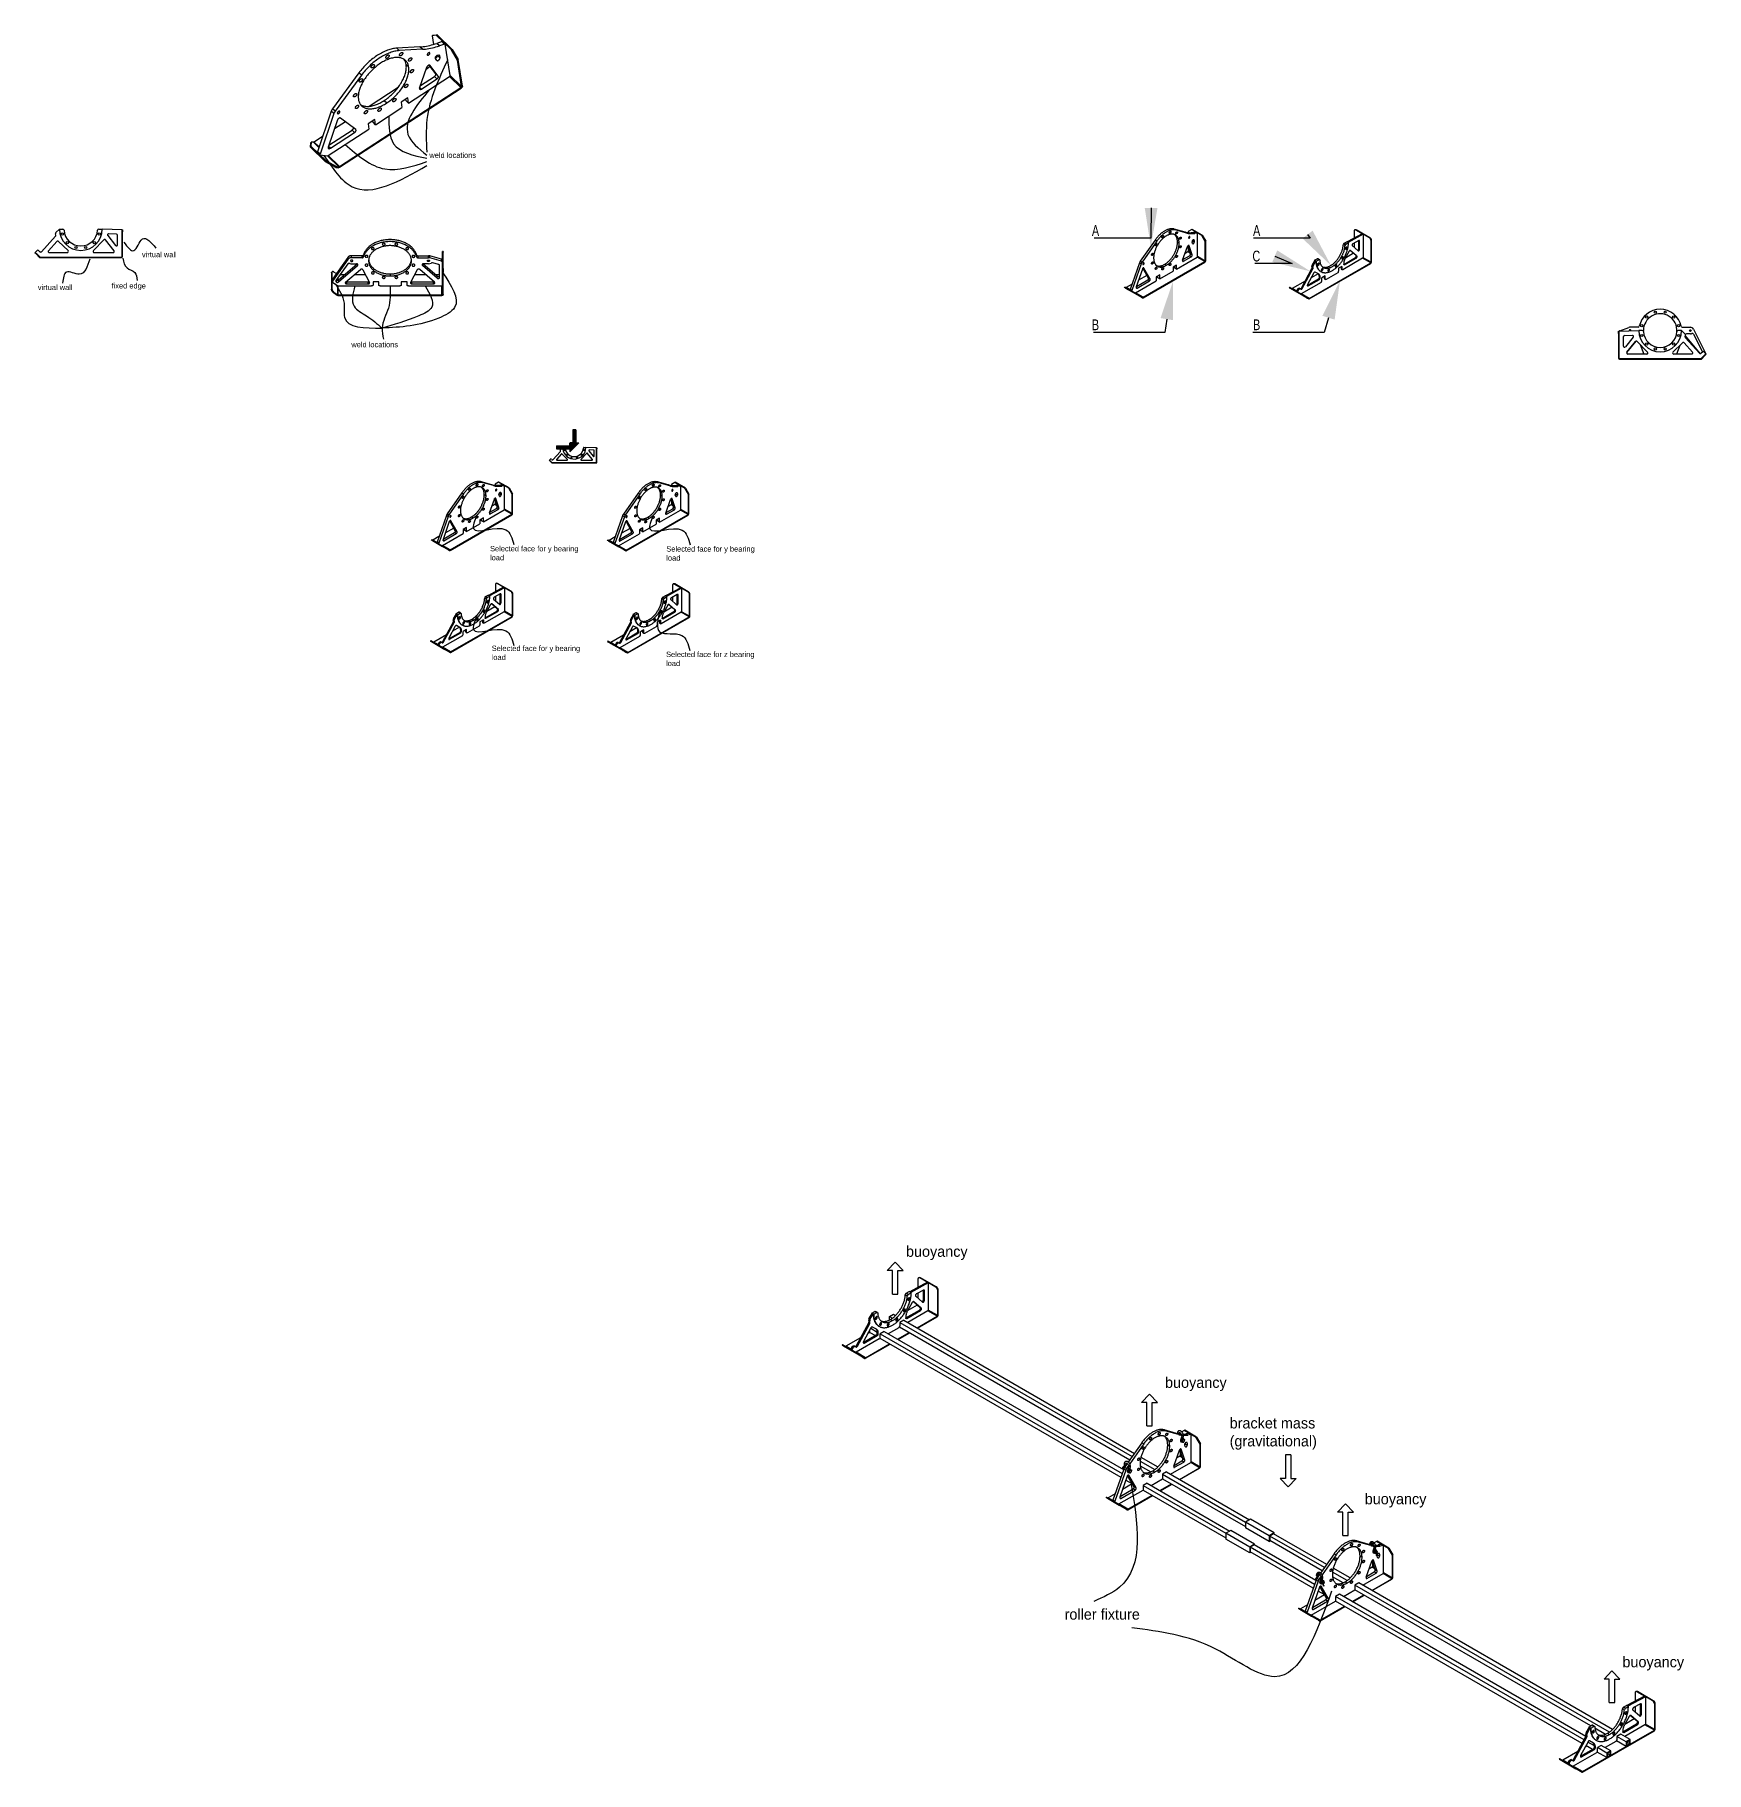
# Model space of a CAD drawing. Header units: inches. Extents: x 0.9 to 37.1, y -8.4 to 11.7.
# Drawn here: x 11.87 to 19.62, y -8.36 to -0.29 of the extents above; entities that cross this region are included whole.
import ezdxf
from ezdxf import colors
from ezdxf.entities.mleader import LeaderData, LeaderLine
from ezdxf.math import Vec2, Vec3

# ---------------------------------------------------------------- set-up
doc = ezdxf.new("R2010")
doc.units = ezdxf.units.IN
doc.header["$MEASUREMENT"] = 0
doc.styles.add('SLDTEXTSTYLE0', font='TXT', dxfattribs={"width": 0.75})

msp = doc.modelspace()

# ---------------------------------------------------------------- texts
at = {"attachment_point": 1}
for s, width, insert, char_height in [('weld locations', 0.210289, (13.6976, -0.8391), 0.025), ('virtual wall', 0.240386, (12.3634, -1.3003), 0.025), ('virtual wall', 0.240386, (11.8801, -1.4529), 0.025), ('fixed edge', 0.240386, (12.2223, -1.4456), 0.025), ('weld locations', 0.3235, (13.3355, -1.7186), 0.025), ('Selected face for y bearing load', 0.428699, (13.9793, -2.666), 0.025), ('Selected face for y bearing load', 0.428699, (14.7975, -2.6673), 0.025), ('Selected face for y bearing load', 0.428699, (13.9868, -3.1288), 0.025), ('Selected face for z bearing load', 0.428699, (14.7964, -3.1569), 0.025), ('buoyancy', 0.426785, (15.91, -5.9167), 0.05), ('buoyancy', 0.426785, (17.1126, -6.5251), 0.05), ('bracket mass (gravitational)', 0.652735, (17.4125, -6.7137), 0.05), ('buoyancy', 0.426785, (18.0397, -7.0658), 0.05), ('roller fixture', 0.426785, (16.6465, -7.6015), 0.05), ('buoyancy', 0.436982, (19.2359, -7.8226), 0.05)]:
    msp.add_mtext_dynamic_manual_height_columns(s, width=width, gutter_width=0.689, heights=[0], dxfattribs=dict(at, insert=insert, char_height=char_height))

# ---------------------------------------------------------------- blocks, each defined once
blk = doc.blocks.new('arrow')
for p, q in [((-0.222, -0.231), (0, 0)), ((0.222, -0.231), (0, 0)), ((-0.075, -0.231), (-0.222, -0.231)), ((-0.075, -0.888), (-0.075, -0.231)), ((0.075, -0.888), (0.075, -0.231)), ((0.075, -0.231), (0.222, -0.231)), ((-0.075, -0.888), (0.075, -0.888))]:
    blk.add_line(p, q)

# ---------------------------------------------------------------- hatches: boundary and pattern name
at = {"true_color": 0xafd9aa}
h = msp.add_hatch(color=9, dxfattribs=at)
h.dxf.hatch_style = 1
h.paths.add_polyline_path([(14.3906, -2.1873), (14.3771, -2.1873), (14.3771, -2.1267), (14.3633, -2.1267), (14.3633, -2.1873), (14.3497, -2.1873), (14.3702, -2.2086)])
at = {"true_color": 0xf27172}
h = msp.add_hatch(color=11, dxfattribs=at)
h.dxf.hatch_style = 1
h.paths.add_polyline_path([(14.3702, -2.2086), (14.3489, -2.1881), (14.3489, -2.2017), (14.2883, -2.2017), (14.2883, -2.2155), (14.3489, -2.2155), (14.3489, -2.2291)])
h = msp.add_hatch(color=11, dxfattribs=at)
h.dxf.hatch_style = 1
h.paths.add_polyline_path([(14.7594, -2.4963), (14.7613, -2.4931), (14.7631, -2.49), (14.7648, -2.4867), (14.7664, -2.4835), (14.768, -2.4802), (14.7694, -2.4769), (14.7707, -2.4735), (14.772, -2.4702), (14.7731, -2.4669), (14.7742, -2.4635), (14.7751, -2.4602), (14.7759, -2.4569), (14.7767, -2.4536), (14.7773, -2.4504), (14.7778, -2.4471), (14.7782, -2.444), (14.7784, -2.4408), (14.7786, -2.4378), (14.7787, -2.4347), (14.7708, -2.4302), (14.7707, -2.4332), (14.7705, -2.4363), (14.7703, -2.4394), (14.7699, -2.4426), (14.7694, -2.4458), (14.7688, -2.4491), (14.768, -2.4523), (14.7672, -2.4556), (14.7663, -2.459), (14.7652, -2.4623), (14.7641, -2.4656), (14.7628, -2.469), (14.7615, -2.4723), (14.7601, -2.4756), (14.7585, -2.4789), (14.7569, -2.4822), (14.7552, -2.4854), (14.7534, -2.4886), (14.7515, -2.4917), (14.7496, -2.4948), (14.7476, -2.4978), (14.7455, -2.5008), (14.7434, -2.5037), (14.7411, -2.5065), (14.7389, -2.5093), (14.7366, -2.5119), (14.7342, -2.5145), (14.7318, -2.517), (14.7293, -2.5194), (14.7269, -2.5216), (14.7243, -2.5238), (14.7218, -2.5258), (14.7193, -2.5278), (14.7167, -2.5296), (14.7141, -2.5313), (14.7115, -2.5328), (14.7194, -2.5374), (14.722, -2.5358), (14.7246, -2.5341), (14.7272, -2.5323), (14.7297, -2.5304), (14.7322, -2.5283), (14.7348, -2.5262), (14.7372, -2.5239), (14.7397, -2.5215), (14.7421, -2.5191), (14.7445, -2.5165), (14.7468, -2.5138), (14.749, -2.5111), (14.7513, -2.5083), (14.7534, -2.5054), (14.7555, -2.5024), (14.7575, -2.4994)])
h.paths.add_polyline_path([(14.7778, -2.4234), (14.7773, -2.4207), (14.7767, -2.4182), (14.7759, -2.4157), (14.7751, -2.4134), (14.7742, -2.4112), (14.7731, -2.409), (14.772, -2.407), (14.7707, -2.4051), (14.7694, -2.4033), (14.768, -2.4017), (14.7664, -2.4002), (14.7648, -2.3988), (14.7631, -2.3975), (14.7613, -2.3964), (14.7594, -2.3954), (14.7575, -2.3945), (14.7572, -2.3944), (14.7585, -2.3956), (14.7601, -2.3971), (14.7615, -2.3988), (14.7628, -2.4006), (14.7641, -2.4025), (14.7652, -2.4045), (14.7663, -2.4066), (14.7672, -2.4088), (14.768, -2.4112), (14.7688, -2.4136), (14.7694, -2.4162), (14.7699, -2.4188), (14.7703, -2.4215), (14.7705, -2.4243), (14.7707, -2.4272), (14.7708, -2.4302), (14.7787, -2.4347), (14.7786, -2.4318), (14.7784, -2.4289), (14.7782, -2.4261)])
at = {"true_color": 0xafd9aa}
h = msp.add_hatch(color=9, dxfattribs=at)
h.dxf.hatch_style = 1
h.paths.add_polyline_path([(13.9394, -2.498), (13.9413, -2.4949), (13.9432, -2.4918), (13.945, -2.4886), (13.9467, -2.4854), (13.9483, -2.4821), (13.9498, -2.4788), (13.9512, -2.4755), (13.9526, -2.4722), (13.9538, -2.4689), (13.955, -2.4655), (13.956, -2.4622), (13.9569, -2.4589), (13.9578, -2.4556), (13.9585, -2.4523), (13.9591, -2.449), (13.9596, -2.4458), (13.96, -2.4426), (13.9603, -2.4395), (13.9605, -2.4364), (13.9605, -2.4334), (13.9526, -2.4288), (13.9526, -2.4319), (13.9524, -2.4349), (13.9521, -2.4381), (13.9517, -2.4412), (13.9512, -2.4445), (13.9506, -2.4477), (13.9499, -2.451), (13.949, -2.4543), (13.9481, -2.4576), (13.9471, -2.461), (13.9459, -2.4643), (13.9447, -2.4676), (13.9433, -2.471), (13.9419, -2.4743), (13.9404, -2.4776), (13.9388, -2.4808), (13.9371, -2.4841), (13.9353, -2.4872), (13.9334, -2.4904), (13.9315, -2.4935), (13.9294, -2.4965), (13.9274, -2.4995), (13.9252, -2.5024), (13.923, -2.5052), (13.9207, -2.5079), (13.9184, -2.5106), (13.916, -2.5132), (13.9136, -2.5156), (13.9112, -2.518), (13.9087, -2.5203), (13.9062, -2.5224), (13.9037, -2.5245), (13.9011, -2.5264), (13.8985, -2.5282), (13.896, -2.5299), (13.8934, -2.5315), (13.9013, -2.536), (13.9039, -2.5345), (13.9064, -2.5328), (13.909, -2.531), (13.9116, -2.5291), (13.9141, -2.527), (13.9166, -2.5249), (13.9191, -2.5226), (13.9215, -2.5202), (13.9239, -2.5177), (13.9263, -2.5152), (13.9286, -2.5125), (13.9309, -2.5098), (13.9331, -2.5069), (13.9353, -2.504), (13.9373, -2.5011)])
h.paths.add_polyline_path([(13.8987, -2.5375), (13.9013, -2.536), (13.8934, -2.5315), (13.8908, -2.5329), (13.8882, -2.5342), (13.8856, -2.5354), (13.8831, -2.5364), (13.8805, -2.5373), (13.878, -2.538), (13.8755, -2.5386), (13.8731, -2.539), (13.8707, -2.5394), (13.8683, -2.5395), (13.866, -2.5395), (13.8637, -2.5394), (13.8615, -2.5391), (13.8594, -2.5387), (13.8573, -2.5382), (13.8556, -2.5376), (13.8559, -2.5378), (13.8576, -2.5391), (13.8594, -2.5402), (13.8612, -2.5412), (13.8632, -2.542), (13.8652, -2.5427), (13.8673, -2.5433), (13.8694, -2.5437), (13.8716, -2.544), (13.8739, -2.5441), (13.8762, -2.5441), (13.8786, -2.5439), (13.881, -2.5436), (13.8834, -2.5432), (13.8859, -2.5426), (13.8884, -2.5418), (13.891, -2.5409), (13.8935, -2.5399), (13.8961, -2.5388)])
h = msp.add_hatch(color=9, dxfattribs=at)
h.dxf.hatch_style = 1
h.paths.add_polyline_path([(13.906, -3.0087), (13.9086, -3.0071), (13.9111, -3.0053), (13.9136, -3.0034), (13.9161, -3.0014), (13.9186, -2.9993), (13.921, -2.9971), (13.9234, -2.9947), (13.9258, -2.9923), (13.9281, -2.9898), (13.9304, -2.9872), (13.9326, -2.9845), (13.9348, -2.9818), (13.9369, -2.9789), (13.939, -2.976), (13.941, -2.973), (13.9429, -2.97), (13.9448, -2.9669), (13.9465, -2.9638), (13.9482, -2.9607), (13.9498, -2.9575), (13.9514, -2.9542), (13.9528, -2.951), (13.9541, -2.9477), (13.9554, -2.9444), (13.9566, -2.9412), (13.9576, -2.9379), (13.9586, -2.9346), (13.9594, -2.9314), (13.9602, -2.9281), (13.9608, -2.9249), (13.9614, -2.9217), (13.9618, -2.9186), (13.9621, -2.9155), (13.9623, -2.9125), (13.9545, -2.9079), (13.9542, -2.911), (13.9539, -2.9141), (13.9535, -2.9172), (13.953, -2.9204), (13.9523, -2.9236), (13.9516, -2.9268), (13.9507, -2.9301), (13.9498, -2.9334), (13.9487, -2.9366), (13.9475, -2.9399), (13.9463, -2.9432), (13.9449, -2.9464), (13.9435, -2.9497), (13.942, -2.9529), (13.9404, -2.9561), (13.9387, -2.9593), (13.9369, -2.9624), (13.9351, -2.9655), (13.9331, -2.9685), (13.9311, -2.9715), (13.9291, -2.9744), (13.927, -2.9772), (13.9248, -2.98), (13.9225, -2.9827), (13.9203, -2.9853), (13.9179, -2.9878), (13.9156, -2.9902), (13.9131, -2.9925), (13.9107, -2.9947), (13.9082, -2.9968), (13.9057, -2.9989), (13.9032, -3.0007), (13.9007, -3.0025), (13.8982, -3.0042), (13.8956, -3.0057), (13.9035, -3.0102)])
h.paths.add_polyline_path([(13.8956, -3.0057), (13.8931, -3.0071), (13.8906, -3.0084), (13.888, -3.0095), (13.8855, -3.0105), (13.883, -3.0114), (13.8806, -3.0121), (13.8781, -3.0127), (13.8757, -3.0132), (13.8733, -3.0135), (13.871, -3.0137), (13.8687, -3.0137), (13.8665, -3.0136), (13.8643, -3.0134), (13.8622, -3.013), (13.8601, -3.0125), (13.8581, -3.0118), (13.8588, -3.0123), (13.8605, -3.0135), (13.8622, -3.0146), (13.8641, -3.0155), (13.866, -3.0163), (13.868, -3.017), (13.8701, -3.0175), (13.8722, -3.0179), (13.8744, -3.0182), (13.8766, -3.0183), (13.8789, -3.0182), (13.8812, -3.018), (13.8836, -3.0177), (13.886, -3.0173), (13.8884, -3.0167), (13.8909, -3.0159), (13.8934, -3.0151), (13.8959, -3.0141), (13.8984, -3.0129), (13.901, -3.0116), (13.9035, -3.0102)])
at = {"true_color": 0xf27172}
h = msp.add_hatch(color=11, dxfattribs=at)
h.dxf.hatch_style = 1
h.paths.add_polyline_path([(14.7548, -2.9869), (14.757, -2.9842), (14.7592, -2.9813), (14.7612, -2.9784), (14.7632, -2.9754), (14.7651, -2.9724), (14.767, -2.9693), (14.7688, -2.9662), (14.7704, -2.9631), (14.7721, -2.9599), (14.7736, -2.9566), (14.775, -2.9534), (14.7764, -2.9501), (14.7776, -2.9469), (14.7788, -2.9436), (14.7798, -2.9403), (14.7808, -2.937), (14.7816, -2.9338), (14.7824, -2.9305), (14.783, -2.9273), (14.7836, -2.9242), (14.784, -2.921), (14.7843, -2.9179), (14.7845, -2.9149), (14.7767, -2.9103), (14.7765, -2.9134), (14.7761, -2.9165), (14.7757, -2.9196), (14.7752, -2.9228), (14.7745, -2.926), (14.7738, -2.9292), (14.7729, -2.9325), (14.772, -2.9358), (14.7709, -2.939), (14.7698, -2.9423), (14.7685, -2.9456), (14.7672, -2.9489), (14.7657, -2.9521), (14.7642, -2.9553), (14.7626, -2.9585), (14.7609, -2.9617), (14.7591, -2.9648), (14.7573, -2.9679), (14.7553, -2.9709), (14.7534, -2.9739), (14.7513, -2.9768), (14.7492, -2.9796), (14.747, -2.9824), (14.7448, -2.9851), (14.7425, -2.9877), (14.7401, -2.9902), (14.7378, -2.9926), (14.7354, -2.9949), (14.7329, -2.9971), (14.7305, -2.9993), (14.728, -3.0013), (14.7255, -3.0031), (14.7229, -3.0049), (14.7204, -3.0066), (14.7179, -3.0081), (14.7257, -3.0126), (14.7283, -3.0111), (14.7308, -3.0095), (14.7333, -3.0077), (14.7358, -3.0058), (14.7383, -3.0038), (14.7408, -3.0017), (14.7432, -2.9995), (14.7456, -2.9971), (14.748, -2.9947), (14.7503, -2.9922), (14.7526, -2.9896)])

# ---------------------------------------------------------------- linework, layer by layer
at = {"color": 7, "linetype": 'Continuous', "lineweight": 25}
for p, q in [((13.7104, -0.2968), (13.7143, -0.2942)), ((13.7299, -0.2949), (13.7104, -0.2968)), ((13.7104, -0.2968), (13.7168, -0.3372)), ((13.7143, -0.2942), (13.7338, -0.2924)), ((13.7338, -0.2924), (13.7299, -0.2949)), ((13.8001, -0.3632), (13.7299, -0.2949)), ((13.804, -0.3606), (13.7338, -0.2924)), ((13.6534, -0.3486), (13.5463, -0.3549)), ((13.558, -0.3663), (13.5463, -0.3549)), ((13.6651, -0.3599), (13.558, -0.3663)), ((13.6651, -0.3599), (13.6534, -0.3486)), ((13.6997, -0.3775), (13.6974, -0.3753)), ((13.732, -0.4115), (13.7254, -0.4027)), ((13.7261, -0.3956), (13.7268, -0.4005)), ((13.7565, -0.3242), (13.7324, -0.3324)), ((13.7441, -0.3437), (13.7324, -0.3324)), ((13.7393, -0.3868), (13.7343, -0.3885)), ((13.7352, -0.3882), (13.7352, -0.3884)), ((13.7469, -0.3998), (13.7352, -0.3884)), ((13.7452, -0.3893), (13.7423, -0.3864)), ((13.7682, -0.3356), (13.7441, -0.3437)), ((13.7452, -0.3893), (13.7469, -0.3998)), ((13.7682, -0.3356), (13.7565, -0.3242)), ((13.7707, -0.3359), (13.759, -0.3245)), ((13.7942, -0.4819), (13.7712, -0.3369)), ((13.8001, -0.3632), (13.804, -0.3606)), ((13.8275, -0.4105), (13.8001, -0.3632)), ((13.804, -0.3606), (13.8313, -0.4079)), ((13.3705, -0.4693), (13.2482, -0.6359)), ((13.3822, -0.4806), (13.26, -0.6472)), ((13.3822, -0.4806), (13.3705, -0.4693)), ((13.6015, -0.4414), (13.5898, -0.43)), ((13.6525, -0.54), (13.686, -0.4425)), ((13.702, -0.4403), (13.6824, -0.453)), ((13.7272, -0.4734), (13.6965, -0.433)), ((13.7005, -0.4341), (13.6999, -0.4335)), ((13.7389, -0.4848), (13.7005, -0.4341)), ((13.7389, -0.4848), (13.7272, -0.4734)), ((13.8469, -0.533), (13.7942, -0.4819)), ((13.8313, -0.4079), (13.8275, -0.4105)), ((13.8469, -0.533), (13.8275, -0.4105)), ((13.8508, -0.5305), (13.8313, -0.4079)), ((13.2798, -0.9048), (13.8441, -0.5377)), ((13.2802, -0.9079), (13.8445, -0.5408)), ((13.552, -0.5379), (13.4185, -0.6248)), ((13.6015, -0.6101), (13.7914, -0.4866)), ((13.6608, -0.5444), (13.6534, -0.5372)), ((13.6565, -0.5282), (13.721, -0.4862)), ((13.6608, -0.5444), (13.7327, -0.4976)), ((13.7327, -0.4976), (13.721, -0.4862)), ((13.8441, -0.5377), (13.7914, -0.4866)), ((13.8445, -0.5408), (13.8441, -0.5377)), ((13.8508, -0.5305), (13.8469, -0.533)), ((13.26, -0.6472), (13.2482, -0.6359)), ((13.448, -0.71), (13.5705, -0.6303)), ((13.4879, -0.5979), (13.4996, -0.6093)), ((13.5976, -0.5855), (13.5666, -0.6057)), ((13.5666, -0.6057), (13.5705, -0.6303)), ((13.5898, -0.5987), (13.5887, -0.5914)), ((13.6015, -0.6101), (13.5898, -0.5987)), ((13.6015, -0.6101), (13.5976, -0.5855)), ((13.2423, -0.6469), (13.1783, -0.8358)), ((13.2541, -0.6583), (13.19, -0.8472)), ((13.2711, -0.6881), (13.2281, -0.815)), ((13.2541, -0.6583), (13.2423, -0.6469)), ((13.308, -0.6966), (13.2569, -0.7298)), ((13.2821, -0.6491), (13.2799, -0.647)), ((13.3559, -0.733), (13.285, -0.6791)), ((13.4441, -0.6854), (13.413, -0.7056)), ((13.413, -0.7056), (13.4169, -0.7302)), ((13.4363, -0.6986), (13.4351, -0.6912)), ((13.448, -0.71), (13.4363, -0.6986)), ((13.448, -0.71), (13.4441, -0.6854)), ((13.1457, -0.8142), (13.147, -0.7945)), ((13.147, -0.7945), (13.1494, -0.7905)), ((13.1494, -0.7905), (13.1481, -0.8102)), ((13.1603, -0.7919), (13.1494, -0.7905)), ((13.185, -0.816), (13.1603, -0.7919)), ((13.2022, -0.7655), (13.1627, -0.7911)), ((13.1858, -0.8136), (13.1627, -0.7911)), ((13.2271, -0.8537), (13.4169, -0.7302)), ((13.2316, -0.8047), (13.3386, -0.735)), ((13.2379, -0.8195), (13.3503, -0.7464)), ((13.3503, -0.7464), (13.3386, -0.735)), ((13.1481, -0.8102), (13.1457, -0.8142)), ((13.1457, -0.8142), (13.2159, -0.8824)), ((13.1481, -0.8102), (13.2183, -0.8784)), ((13.19, -0.8472), (13.1783, -0.8358)), ((13.1786, -0.8385), (13.1903, -0.8498)), ((13.1913, -0.8503), (13.2246, -0.8544)), ((13.2159, -0.8824), (13.2183, -0.8784)), ((13.2641, -0.9082), (13.2159, -0.8824)), ((13.2183, -0.8784), (13.2665, -0.9042)), ((13.2773, -0.9056), (13.2246, -0.8544)), ((13.2798, -0.9048), (13.2271, -0.8537)), ((13.2321, -0.8213), (13.2276, -0.8169)), ((13.2306, -0.8211), (13.2277, -0.8182)), ((13.2379, -0.8195), (13.2293, -0.8112)), ((13.2306, -0.8211), (13.2321, -0.8213)), ((13.2665, -0.9042), (13.2641, -0.9082)), ((13.2641, -0.9082), (13.2749, -0.9096)), ((13.2665, -0.9042), (13.2773, -0.9056)), ((13.2749, -0.9096), (13.2773, -0.9056)), ((13.2802, -0.9079), (13.2798, -0.9048)), ((11.9633, -1.2113), (11.9806, -1.1948)), ((11.9806, -1.1948), (11.9964, -1.1948)), ((12.1627, -1.1948), (12.1785, -1.1948)), ((12.2709, -1.1975), (12.1785, -1.1948)), ((12.2709, -1.1975), (12.2735, -1.1975)), ((12.2709, -1.208), (12.2709, -1.1975)), ((12.2735, -1.208), (12.2709, -1.208)), ((12.2709, -1.3224), (12.2709, -1.208)), ((12.2735, -1.1975), (12.2735, -1.208)), ((12.2735, -1.3224), (12.2735, -1.208)), ((17.1636, -1.1991), (17.1557, -1.1946)), ((17.2055, -1.2084), (17.1557, -1.1946)), ((17.2134, -1.213), (17.1636, -1.1991)), ((17.2134, -1.213), (17.2055, -1.2084)), ((17.2364, -1.1972), (17.2206, -1.2063)), ((17.2206, -1.2063), (17.2206, -1.2111)), ((17.2383, -1.1961), (17.2364, -1.1972)), ((17.2838, -1.2246), (17.2364, -1.1972)), ((17.2857, -1.2234), (17.2383, -1.1961)), ((17.2548, -1.2088), (17.2431, -1.2104)), ((17.2627, -1.2133), (17.2548, -1.2088)), ((17.2634, -1.2135), (17.2555, -1.2089)), ((17.9904, -1.2041), (17.9904, -1.2368)), ((17.9947, -1.1978), (17.9927, -1.199)), ((18.0002, -1.1984), (17.9983, -1.1995)), ((18.0611, -1.2358), (17.9983, -1.1995)), ((18.0631, -1.2347), (18.0002, -1.1984)), ((11.897, -1.2997), (11.9622, -1.2283)), ((11.9687, -1.2521), (11.9295, -1.295)), ((11.9634, -1.2237), (11.9618, -1.2162)), ((12.0204, -1.2948), (11.9761, -1.2518)), ((12.1861, -1.2449), (12.138, -1.2949)), ((12.2338, -1.2953), (12.194, -1.2453)), ((12.2044, -1.225), (12.2408, -1.2706)), ((12.245, -1.2176), (12.2087, -1.2166)), ((12.2501, -1.2674), (12.2501, -1.2228)), ((17.0663, -1.2462), (16.9978, -1.3444)), ((17.0742, -1.2507), (17.0057, -1.3489)), ((17.0742, -1.2507), (17.0663, -1.2462)), ((17.1781, -1.2603), (17.1702, -1.2558)), ((17.1944, -1.3397), (17.217, -1.2757)), ((17.2304, -1.3105), (17.2183, -1.2733)), ((17.2206, -1.2804), (17.2206, -1.2974)), ((17.2243, -1.2722), (17.2217, -1.2707)), ((17.2383, -1.315), (17.2243, -1.2722)), ((17.2281, -1.2315), (17.225, -1.2298)), ((17.2405, -1.2614), (17.2381, -1.254)), ((17.2403, -1.2471), (17.2403, -1.251)), ((17.2482, -1.2556), (17.2403, -1.251)), ((17.251, -1.215), (17.2431, -1.2104)), ((17.2457, -1.245), (17.2432, -1.2453)), ((17.2482, -1.2478), (17.2438, -1.2453)), ((17.2482, -1.2478), (17.2482, -1.2556)), ((17.2627, -1.2133), (17.251, -1.215)), ((17.264, -1.3225), (17.264, -1.2147)), ((17.2838, -1.2246), (17.2857, -1.2234)), ((17.2996, -1.2519), (17.2838, -1.2246)), ((17.2857, -1.2234), (17.3015, -1.2508)), ((17.3015, -1.2508), (17.2996, -1.2519)), ((17.2996, -1.343), (17.2996, -1.2519)), ((17.3015, -1.3419), (17.3015, -1.2508)), ((17.9481, -1.2712), (17.9403, -1.2667)), ((17.9442, -1.2601), (17.9561, -1.2533)), ((17.952, -1.2647), (17.9442, -1.2601)), ((17.952, -1.2647), (17.9639, -1.2578)), ((17.9639, -1.2578), (17.9561, -1.2533)), ((18.0277, -1.2165), (17.958, -1.2544)), ((17.962, -1.2567), (17.958, -1.2544)), ((18.0317, -1.2188), (17.962, -1.2567)), ((17.9815, -1.2717), (18.009, -1.2956)), ((18.0121, -1.2476), (17.9847, -1.2625)), ((17.9904, -1.2594), (17.9904, -1.2794)), ((18.016, -1.2499), (18.012, -1.2476)), ((18.012, -1.2864), (18.012, -1.2476)), ((18.016, -1.2887), (18.012, -1.2864)), ((18.016, -1.2887), (18.016, -1.2499)), ((18.0317, -1.2188), (18.0277, -1.2165)), ((18.0317, -1.2188), (18.0317, -1.3275)), ((18.0611, -1.2358), (18.0631, -1.2347)), ((18.071, -1.2483), (18.069, -1.2494)), ((18.069, -1.3491), (18.069, -1.2494)), ((18.071, -1.3479), (18.071, -1.2483)), ((11.8658, -1.3046), (11.8677, -1.3027)), ((11.8732, -1.3119), (11.8658, -1.3046)), ((11.8677, -1.3027), (11.8766, -1.2942)), ((11.8677, -1.3027), (11.875, -1.3101)), ((11.875, -1.3101), (11.8732, -1.3119)), ((11.8732, -1.3119), (11.887, -1.3257)), ((11.875, -1.3101), (11.8889, -1.3239)), ((11.8839, -1.2943), (11.8895, -1.2999)), ((11.887, -1.3257), (11.8889, -1.3239)), ((11.8904, -1.3271), (11.8904, -1.3245)), ((11.8904, -1.3245), (12.2687, -1.3245)), ((11.8904, -1.3271), (12.2687, -1.3271)), ((11.9333, -1.3037), (12.0168, -1.3037)), ((12.1418, -1.3037), (12.2297, -1.3037)), ((12.2687, -1.3271), (12.2687, -1.3245)), ((12.2735, -1.3224), (12.2709, -1.3224)), ((13.3191, -1.3262), (13.2475, -1.4266)), ((13.3191, -1.3356), (13.2475, -1.436)), ((13.319, -1.3566), (13.2637, -1.4342)), ((13.2762, -1.4309), (13.3622, -1.3564)), ((13.2762, -1.4403), (13.3647, -1.3636)), ((13.3191, -1.3356), (13.3191, -1.3262)), ((13.3369, -1.3279), (13.3369, -1.3185)), ((13.3851, -1.3185), (13.3369, -1.3185)), ((13.3851, -1.3279), (13.3369, -1.3279)), ((13.3369, -1.356), (13.3596, -1.356)), ((13.3647, -1.3636), (13.3647, -1.3577)), ((13.3851, -1.3279), (13.3851, -1.3185)), ((13.3916, -1.3241), (13.3916, -1.3148)), ((13.6384, -1.3241), (13.6384, -1.3148)), ((13.6449, -1.3279), (13.6449, -1.3185)), ((13.6449, -1.3185), (13.6931, -1.3185)), ((13.6449, -1.3279), (13.6931, -1.3279)), ((13.6653, -1.3636), (13.6653, -1.3577)), ((13.7335, -1.4226), (13.6653, -1.3636)), ((13.7335, -1.4133), (13.6678, -1.3564)), ((13.6931, -1.356), (13.6705, -1.356)), ((13.6931, -1.3279), (13.6931, -1.3185)), ((13.7002, -1.3288), (13.7002, -1.3194)), ((13.7542, -1.3339), (13.7002, -1.3194)), ((13.7542, -1.3432), (13.7002, -1.3288)), ((13.741, -1.3597), (13.7123, -1.3521)), ((13.7453, -1.4197), (13.7453, -1.3641)), ((13.7542, -1.3432), (13.7542, -1.3339)), ((13.7618, -1.2983), (13.7585, -1.2983)), ((13.7585, -1.3022), (13.7585, -1.2983)), ((13.7618, -1.3022), (13.7585, -1.3022)), ((13.7585, -1.3772), (13.7585, -1.3022)), ((13.7618, -1.2983), (13.7618, -1.3022)), ((13.7618, -1.3772), (13.7618, -1.3022)), ((16.9942, -1.3512), (16.9509, -1.4754)), ((17.0021, -1.3558), (16.9588, -1.48)), ((17.0021, -1.3558), (16.9942, -1.3512)), ((17.0057, -1.3489), (16.9978, -1.3444)), ((17.011, -1.5115), (17.2979, -1.3459)), ((17.011, -1.5138), (17.2979, -1.3481)), ((17.0158, -1.3541), (17.0127, -1.3523)), ((17.111, -1.3584), (17.1189, -1.363)), ((17.1658, -1.3628), (17.15, -1.3719)), ((17.1579, -1.3765), (17.1579, -1.3674)), ((17.1658, -1.3811), (17.2624, -1.3253)), ((17.1658, -1.3811), (17.1658, -1.3628)), ((17.1979, -1.3443), (17.194, -1.342)), ((17.1955, -1.3366), (17.2266, -1.3186)), ((17.1979, -1.3443), (17.2345, -1.3232)), ((17.2189, -1.3003), (17.2056, -1.3079)), ((17.2289, -1.3061), (17.2189, -1.3003)), ((17.2274, -1.3013), (17.2206, -1.2974)), ((17.2345, -1.3232), (17.2266, -1.3186)), ((17.2383, -1.315), (17.2304, -1.3105)), ((17.2979, -1.3459), (17.2624, -1.3253)), ((17.2996, -1.343), (17.264, -1.3225)), ((17.2979, -1.3481), (17.2979, -1.3459)), ((17.3015, -1.3419), (17.2996, -1.343)), ((17.7819, -1.5167), (18.0674, -1.3519)), ((17.7819, -1.519), (18.0674, -1.3542)), ((17.7985, -1.3697), (17.7946, -1.3674)), ((17.7958, -1.3732), (17.7946, -1.3674)), ((17.7957, -1.3625), (17.8087, -1.3406)), ((17.7996, -1.3648), (17.7957, -1.3625)), ((17.7997, -1.3755), (17.7985, -1.3697)), ((17.7996, -1.3648), (17.8127, -1.3429)), ((17.8068, -1.3395), (17.8187, -1.3326)), ((17.8146, -1.344), (17.8068, -1.3395)), ((17.8127, -1.3429), (17.8087, -1.3406)), ((17.8146, -1.344), (17.8265, -1.3371)), ((17.8265, -1.3371), (17.8187, -1.3326)), ((17.8293, -1.3368), (17.8215, -1.3323)), ((17.934, -1.3677), (17.9183, -1.3767)), ((17.9301, -1.3699), (17.9301, -1.379)), ((17.934, -1.3677), (17.934, -1.3813)), ((18.03, -1.3304), (17.9379, -1.3835)), ((17.9419, -1.3586), (17.9967, -1.3269)), ((17.9419, -1.354), (17.9419, -1.3586)), ((17.9419, -1.3586), (17.9458, -1.3609)), ((17.9458, -1.3609), (18.0006, -1.3292)), ((17.9677, -1.297), (17.949, -1.3302)), ((17.9876, -1.3072), (17.9496, -1.3292)), ((17.9997, -1.3178), (17.9718, -1.2935)), ((17.9736, -1.2939), (17.973, -1.2935)), ((18.0037, -1.3201), (17.9736, -1.2939)), ((18.0006, -1.3292), (17.9967, -1.3269)), ((18.0037, -1.3201), (17.9997, -1.3178)), ((18.0674, -1.3519), (18.03, -1.3304)), ((18.069, -1.3491), (18.0317, -1.3275)), ((18.0674, -1.3542), (18.0674, -1.3519)), ((18.071, -1.3479), (18.069, -1.3491)), ((13.2453, -1.3968), (13.243, -1.3985)), ((13.243, -1.3985), (13.243, -1.4735)), ((13.2471, -1.3926), (13.2447, -1.3943)), ((13.2453, -1.3968), (13.2453, -1.4718)), ((13.2468, -1.4287), (13.2468, -1.4381)), ((13.2475, -1.436), (13.2475, -1.4266)), ((13.2487, -1.4414), (13.2723, -1.4581)), ((13.2654, -1.4016), (13.2547, -1.3941)), ((13.2649, -1.4396), (13.2649, -1.4324)), ((13.2649, -1.4396), (13.2663, -1.4406)), ((13.2659, -1.431), (13.2663, -1.4312)), ((13.2663, -1.4406), (13.2663, -1.4312)), ((13.2723, -1.4325), (13.2723, -1.422)), ((13.2743, -1.432), (13.2743, -1.4193)), ((13.2762, -1.4403), (13.2762, -1.4309)), ((13.3036, -1.4071), (13.283, -1.4071)), ((13.3088, -1.4416), (13.3772, -1.3825)), ((13.3139, -1.4493), (13.3139, -1.4399)), ((13.3139, -1.4399), (13.4133, -1.4399)), ((13.3139, -1.4493), (13.4133, -1.4493)), ((13.4007, -1.4071), (13.3487, -1.4071)), ((13.3885, -1.3838), (13.4195, -1.443)), ((13.4133, -1.4493), (13.4133, -1.4399)), ((13.4628, -1.4399), (13.4363, -1.4399)), ((13.4363, -1.4399), (13.4363, -1.454)), ((13.4628, -1.454), (13.4628, -1.4399)), ((13.515, -1.4029), (13.515, -1.4122)), ((13.5938, -1.4399), (13.5673, -1.4399)), ((13.5673, -1.4399), (13.5673, -1.454)), ((13.5938, -1.454), (13.5938, -1.4399)), ((13.6415, -1.3838), (13.6105, -1.443)), ((13.6167, -1.4493), (13.6167, -1.4399)), ((13.6167, -1.4399), (13.7161, -1.4399)), ((13.6167, -1.4493), (13.7161, -1.4493)), ((13.6813, -1.4071), (13.6293, -1.4071)), ((13.7212, -1.4416), (13.6528, -1.3825)), ((13.7161, -1.4493), (13.7161, -1.4399)), ((13.7453, -1.4071), (13.7264, -1.4071)), ((13.7335, -1.4226), (13.7335, -1.4133)), ((13.7585, -1.3959), (13.7585, -1.3772)), ((13.7585, -1.3772), (13.7618, -1.3772)), ((13.7618, -1.3959), (13.7585, -1.3959)), ((13.7585, -1.4989), (13.7585, -1.3959)), ((13.7618, -1.3772), (13.7618, -1.3959)), ((13.7618, -1.4989), (13.7618, -1.3959)), ((16.9598, -1.4498), (16.932, -1.4659)), ((16.9754, -1.491), (17.072, -1.4353)), ((17.0078, -1.3801), (16.9787, -1.4634)), ((16.9795, -1.4613), (17.0322, -1.4308)), ((16.9829, -1.4684), (17.0401, -1.4354)), ((17.0288, -1.41), (16.9894, -1.4327)), ((17.0357, -1.4222), (17.0099, -1.3766)), ((17.0149, -1.376), (17.0131, -1.375)), ((17.0436, -1.4268), (17.0149, -1.376)), ((17.0401, -1.4354), (17.0322, -1.4308)), ((17.0436, -1.4268), (17.0357, -1.4222)), ((17.0878, -1.4079), (17.072, -1.417)), ((17.072, -1.417), (17.072, -1.4353)), ((17.0799, -1.4216), (17.0799, -1.4125)), ((17.0878, -1.4261), (17.0799, -1.4216)), ((17.0878, -1.4261), (17.15, -1.3902)), ((17.0878, -1.4261), (17.0878, -1.4079)), ((17.15, -1.3719), (17.15, -1.3902)), ((17.1658, -1.3811), (17.1579, -1.3765)), ((17.7626, -1.4371), (17.7034, -1.4713)), ((17.8367, -1.442), (17.7446, -1.4951)), ((17.7457, -1.4683), (17.7948, -1.3778)), ((17.7496, -1.4706), (17.7988, -1.38)), ((17.7731, -1.456), (17.8249, -1.4261)), ((17.8037, -1.3979), (17.7741, -1.4524)), ((17.777, -1.4583), (17.8289, -1.4284)), ((17.8232, -1.4022), (17.7914, -1.4205)), ((17.7988, -1.38), (17.7948, -1.3778)), ((17.7997, -1.3755), (17.7958, -1.3732)), ((17.8251, -1.4031), (17.8093, -1.3945)), ((17.8289, -1.4284), (17.8249, -1.4261)), ((17.8328, -1.417), (17.8289, -1.4148)), ((17.8289, -1.4193), (17.8289, -1.4148)), ((17.8289, -1.4193), (17.8328, -1.4216)), ((17.8328, -1.4216), (17.8328, -1.417)), ((17.8345, -1.3912), (17.8365, -1.3923)), ((17.8564, -1.4125), (17.8406, -1.4216)), ((17.8406, -1.4352), (17.8406, -1.4216)), ((17.8524, -1.4238), (17.8524, -1.4148)), ((17.8564, -1.4261), (17.8524, -1.4238)), ((17.8536, -1.4264), (17.8575, -1.4286)), ((17.8564, -1.4261), (17.8564, -1.4125)), ((17.9144, -1.3972), (17.8603, -1.4284)), ((17.9183, -1.3767), (17.9183, -1.3903)), ((17.934, -1.3813), (17.9301, -1.379)), ((17.9312, -1.3815), (17.9352, -1.3838)), ((13.243, -1.4735), (13.2453, -1.4718)), ((13.2547, -1.4878), (13.2524, -1.4895)), ((13.2524, -1.4895), (13.27, -1.5019)), ((13.2547, -1.4878), (13.2723, -1.5003)), ((13.27, -1.5019), (13.2723, -1.5003)), ((13.2723, -1.5003), (13.2723, -1.4581)), ((13.2743, -1.4587), (13.4296, -1.4587)), ((13.2743, -1.5008), (13.2743, -1.4587)), ((13.2743, -1.5032), (13.2743, -1.5008)), ((13.2743, -1.5008), (13.7557, -1.5008)), ((13.2743, -1.5032), (13.7557, -1.5032)), ((13.4694, -1.4587), (13.5606, -1.4587)), ((13.6004, -1.4587), (13.7557, -1.4587)), ((13.7557, -1.5008), (13.7557, -1.4587)), ((13.7557, -1.5032), (13.7557, -1.5008)), ((13.7618, -1.4989), (13.7585, -1.4989)), ((16.9245, -1.4656), (16.9259, -1.4632)), ((16.9294, -1.4684), (16.9245, -1.4656)), ((16.9291, -1.4683), (16.9245, -1.4656)), ((16.9259, -1.4632), (16.9305, -1.4659)), ((16.9305, -1.4659), (16.9291, -1.4683)), ((16.9291, -1.4683), (16.9765, -1.4956)), ((17.0084, -1.514), (16.9294, -1.4684)), ((16.9305, -1.4659), (16.9779, -1.4932)), ((16.9507, -1.4767), (16.932, -1.4659)), ((16.9588, -1.48), (16.9509, -1.4754)), ((17.011, -1.5115), (16.9754, -1.491)), ((16.9765, -1.4956), (16.9779, -1.4932)), ((17.0035, -1.5112), (16.9765, -1.4956)), ((16.9779, -1.4932), (17.0049, -1.5088)), ((16.9829, -1.4684), (16.9783, -1.4657)), ((16.9794, -1.4683), (16.9801, -1.4687)), ((17.0049, -1.5088), (17.0035, -1.5112)), ((17.0035, -1.5112), (17.0084, -1.514)), ((17.0049, -1.5088), (17.0098, -1.5116)), ((17.0084, -1.514), (17.0098, -1.5116)), ((17.011, -1.5138), (17.011, -1.5115)), ((17.69, -1.4644), (17.6886, -1.4668)), ((17.7008, -1.4738), (17.6904, -1.4678)), ((17.6941, -1.4667), (17.6927, -1.4691)), ((17.6927, -1.4691), (17.7555, -1.5054)), ((17.6941, -1.4667), (17.7569, -1.503)), ((17.7794, -1.5192), (17.7008, -1.4738)), ((17.7254, -1.484), (17.7034, -1.4713)), ((17.7264, -1.4789), (17.7303, -1.4724)), ((17.7304, -1.4811), (17.7264, -1.4789)), ((17.7342, -1.4747), (17.7303, -1.4724)), ((17.7304, -1.4811), (17.7342, -1.4747)), ((17.7397, -1.4716), (17.7358, -1.4693)), ((17.7397, -1.4716), (17.7439, -1.474)), ((17.7819, -1.5167), (17.7446, -1.4951)), ((17.7496, -1.4706), (17.7457, -1.4683)), ((17.7555, -1.5054), (17.7569, -1.503)), ((17.7703, -1.5108), (17.769, -1.5132)), ((17.769, -1.5132), (17.7794, -1.5192)), ((17.7703, -1.5108), (17.7808, -1.5168)), ((17.777, -1.4583), (17.7731, -1.456)), ((17.7794, -1.5192), (17.7808, -1.5168)), ((17.7819, -1.519), (17.7819, -1.5167)), ((19.2172, -1.6687), (19.2198, -1.6687)), ((19.2172, -1.6792), (19.2172, -1.6687)), ((19.2198, -1.6792), (19.2172, -1.6792)), ((19.2172, -1.6792), (19.2172, -1.7936)), ((19.2198, -1.6687), (19.3122, -1.666)), ((19.2198, -1.6687), (19.2198, -1.6792)), ((19.2198, -1.6792), (19.2198, -1.7936)), ((19.2232, -1.6675), (19.2657, -1.6514)), ((19.2406, -1.7386), (19.2406, -1.694)), ((19.2457, -1.6888), (19.2821, -1.6878)), ((19.3091, -1.6504), (19.2712, -1.6504)), ((19.328, -1.666), (19.3122, -1.666)), ((19.5101, -1.666), (19.4943, -1.666)), ((19.5274, -1.6825), (19.5101, -1.666)), ((19.5132, -1.6504), (19.5511, -1.6504)), ((19.5273, -1.6949), (19.5289, -1.6874)), ((19.5965, -1.7725), (19.5293, -1.6902)), ((19.5511, -1.6816), (19.5333, -1.6816)), ((19.5651, -1.659), (19.6214, -1.7705)), ((19.5651, -1.6823), (19.607, -1.7653)), ((19.2863, -1.6962), (19.2499, -1.7418)), ((19.2559, -1.7685), (19.3, -1.7146)), ((19.2569, -1.7664), (19.2968, -1.7165)), ((19.3046, -1.7161), (19.3527, -1.7661)), ((19.3184, -1.7304), (19.3349, -1.7749)), ((19.4703, -1.766), (19.5146, -1.723)), ((19.5022, -1.735), (19.4874, -1.7749)), ((19.5221, -1.7233), (19.5612, -1.7662)), ((19.5937, -1.7709), (19.5285, -1.6995)), ((19.6068, -1.7655), (19.6012, -1.771)), ((19.623, -1.7739), (19.6141, -1.7654)), ((19.6157, -1.7813), (19.623, -1.7739)), ((19.623, -1.7739), (19.6249, -1.7757)), ((19.2198, -1.7936), (19.2172, -1.7936)), ((19.222, -1.7957), (19.222, -1.7983)), ((19.222, -1.7957), (19.6003, -1.7957)), ((19.222, -1.7983), (19.6003, -1.7983)), ((19.349, -1.7749), (19.261, -1.7749)), ((19.5574, -1.7749), (19.4739, -1.7749)), ((19.6003, -1.7957), (19.6003, -1.7983)), ((19.6019, -1.7951), (19.6157, -1.7813)), ((19.6019, -1.7951), (19.6037, -1.7969)), ((19.6037, -1.7969), (19.6175, -1.7831)), ((19.6175, -1.7831), (19.6157, -1.7813)), ((19.6249, -1.7757), (19.6175, -1.7831)), ((14.2709, -2.2656), (14.3063, -2.2268)), ((14.3099, -2.2397), (14.2886, -2.2631)), ((14.307, -2.2243), (14.3062, -2.2202)), ((14.307, -2.2176), (14.3091, -2.2155)), ((14.338, -2.2629), (14.3139, -2.2396)), ((14.4281, -2.2358), (14.4019, -2.263)), ((14.4154, -2.2086), (14.424, -2.2086)), ((14.4742, -2.2101), (14.424, -2.2086)), ((14.454, -2.2632), (14.4324, -2.236)), ((14.4381, -2.225), (14.4578, -2.2498)), ((14.4601, -2.221), (14.4404, -2.2204)), ((14.4629, -2.248), (14.4629, -2.2238)), ((14.4742, -2.2101), (14.4756, -2.2101)), ((14.4742, -2.2157), (14.4742, -2.2101)), ((14.4756, -2.2157), (14.4742, -2.2157)), ((14.4742, -2.2779), (14.4742, -2.2157)), ((14.4756, -2.2101), (14.4756, -2.2157)), ((14.4756, -2.2779), (14.4756, -2.2157)), ((14.254, -2.2682), (14.255, -2.2672)), ((14.258, -2.2723), (14.254, -2.2682)), ((14.255, -2.2672), (14.2598, -2.2626)), ((14.255, -2.2672), (14.259, -2.2713)), ((14.259, -2.2713), (14.258, -2.2723)), ((14.258, -2.2723), (14.2655, -2.2798)), ((14.259, -2.2713), (14.2665, -2.2788)), ((14.2638, -2.2627), (14.2668, -2.2657)), ((14.2655, -2.2798), (14.2665, -2.2788)), ((14.2673, -2.2805), (14.2673, -2.2791)), ((14.2673, -2.2791), (14.473, -2.2791)), ((14.2673, -2.2805), (14.473, -2.2805)), ((14.2907, -2.2678), (14.336, -2.2678)), ((14.404, -2.2678), (14.4518, -2.2678)), ((14.473, -2.2805), (14.473, -2.2791)), ((14.4756, -2.2779), (14.4742, -2.2779)), ((13.8487, -2.4192), (13.7802, -2.5174)), ((13.8566, -2.4238), (13.8487, -2.4192)), ((13.946, -2.3722), (13.9381, -2.3676)), ((13.9879, -2.3815), (13.9381, -2.3676)), ((13.9958, -2.3861), (13.946, -2.3722)), ((13.9958, -2.3861), (13.9879, -2.3815)), ((14.0187, -2.3703), (14.0029, -2.3794)), ((14.0029, -2.3794), (14.0029, -2.3842)), ((14.0105, -2.4046), (14.0074, -2.4028)), ((14.0207, -2.3691), (14.0187, -2.3703)), ((14.0661, -2.3976), (14.0187, -2.3703)), ((14.0681, -2.3965), (14.0207, -2.3691)), ((14.0227, -2.4201), (14.0227, -2.4241)), ((14.0372, -2.3818), (14.0255, -2.3835)), ((14.0334, -2.388), (14.0255, -2.3835)), ((14.028, -2.4181), (14.0256, -2.4184)), ((14.0306, -2.4209), (14.0262, -2.4183)), ((14.0451, -2.3864), (14.0334, -2.388)), ((14.0451, -2.3864), (14.0372, -2.3818)), ((14.0458, -2.3865), (14.0379, -2.382)), ((14.0464, -2.4955), (14.0464, -2.3878)), ((14.0661, -2.3976), (14.0681, -2.3965)), ((14.0819, -2.425), (14.0661, -2.3976)), ((14.0681, -2.3965), (14.0839, -2.4238)), ((14.7641, -2.3735), (14.7562, -2.369)), ((14.806, -2.3828), (14.7562, -2.369)), ((14.8139, -2.3874), (14.7641, -2.3735)), ((14.8139, -2.3874), (14.806, -2.3828)), ((14.8369, -2.3716), (14.8211, -2.3807)), ((14.8211, -2.3807), (14.8211, -2.3855)), ((14.8286, -2.4059), (14.8256, -2.4042)), ((14.8389, -2.3704), (14.8369, -2.3716)), ((14.8843, -2.399), (14.8369, -2.3716)), ((14.8863, -2.3978), (14.8389, -2.3704)), ((14.8554, -2.3832), (14.8436, -2.3848)), ((14.8515, -2.3894), (14.8436, -2.3848)), ((14.8462, -2.4194), (14.8438, -2.4197)), ((14.8487, -2.4222), (14.8444, -2.4197)), ((14.8633, -2.3877), (14.8515, -2.3894)), ((14.8633, -2.3877), (14.8554, -2.3832)), ((14.864, -2.3878), (14.8561, -2.3833)), ((14.8645, -2.4969), (14.8645, -2.3891)), ((14.8843, -2.399), (14.8863, -2.3978)), ((14.9001, -2.4263), (14.8843, -2.399)), ((14.8863, -2.3978), (14.9021, -2.4252)), ((13.8566, -2.4238), (13.7881, -2.522)), ((13.9482, -2.5541), (14.0447, -2.4984)), ((13.9605, -2.4334), (13.9526, -2.4288)), ((13.9768, -2.5127), (13.9994, -2.4488)), ((13.9779, -2.5096), (14.009, -2.4917)), ((13.9803, -2.5173), (14.0169, -2.4962)), ((14.0013, -2.4733), (13.988, -2.481)), ((14.0128, -2.4835), (14.0006, -2.4464)), ((14.0113, -2.4791), (14.0013, -2.4733)), ((14.0029, -2.4534), (14.0029, -2.4704)), ((14.0098, -2.4744), (14.0029, -2.4704)), ((14.0067, -2.4453), (14.0041, -2.4438)), ((14.0207, -2.4881), (14.0067, -2.4453)), ((14.0169, -2.4962), (14.009, -2.4917)), ((14.0207, -2.4881), (14.0128, -2.4835)), ((14.0229, -2.4345), (14.0204, -2.427)), ((14.0306, -2.4287), (14.0227, -2.4241)), ((14.0306, -2.4209), (14.0306, -2.4287)), ((14.0803, -2.5189), (14.0447, -2.4984)), ((14.0819, -2.516), (14.0464, -2.4955)), ((14.0839, -2.4238), (14.0819, -2.425)), ((14.0819, -2.516), (14.0819, -2.425)), ((14.0839, -2.5149), (14.0839, -2.4238)), ((14.6668, -2.4205), (14.5983, -2.5187)), ((14.6747, -2.4251), (14.6062, -2.5233)), ((14.6747, -2.4251), (14.6668, -2.4205)), ((14.7664, -2.5555), (14.8629, -2.4997)), ((14.7787, -2.4347), (14.7708, -2.4302)), ((14.795, -2.5141), (14.8176, -2.4501)), ((14.7961, -2.5109), (14.8272, -2.493)), ((14.7985, -2.5187), (14.8351, -2.4976)), ((14.8194, -2.4746), (14.8062, -2.4823)), ((14.8309, -2.4849), (14.8188, -2.4477)), ((14.8295, -2.4804), (14.8194, -2.4746)), ((14.8211, -2.4547), (14.8211, -2.4718)), ((14.8279, -2.4757), (14.8211, -2.4718)), ((14.8248, -2.4466), (14.8223, -2.4451)), ((14.8388, -2.4894), (14.8248, -2.4466)), ((14.8351, -2.4976), (14.8272, -2.493)), ((14.8388, -2.4894), (14.8309, -2.4849)), ((14.841, -2.4358), (14.8386, -2.4284)), ((14.8408, -2.4215), (14.8408, -2.4254)), ((14.8487, -2.43), (14.8408, -2.4254)), ((14.8487, -2.4222), (14.8487, -2.43)), ((14.8984, -2.5203), (14.8629, -2.4997)), ((14.9001, -2.5174), (14.8645, -2.4969)), ((14.9021, -2.4252), (14.9001, -2.4263)), ((14.9001, -2.5174), (14.9001, -2.4263)), ((14.9021, -2.5162), (14.9021, -2.4252)), ((13.7766, -2.5243), (13.7333, -2.6485)), ((13.7845, -2.5288), (13.7412, -2.653)), ((13.7902, -2.5531), (13.7611, -2.6365)), ((13.7845, -2.5288), (13.7766, -2.5243)), ((13.7881, -2.522), (13.7802, -2.5174)), ((13.8181, -2.5953), (13.7923, -2.5497)), ((13.7934, -2.6846), (14.0803, -2.5189)), ((13.7934, -2.6868), (14.0803, -2.5212)), ((13.7981, -2.5272), (13.7951, -2.5254)), ((13.7973, -2.5491), (13.7955, -2.548)), ((13.826, -2.5998), (13.7973, -2.5491)), ((13.8701, -2.5809), (13.8543, -2.5901)), ((13.8701, -2.5992), (13.9324, -2.5632)), ((13.8701, -2.5992), (13.8701, -2.5809)), ((13.8934, -2.5315), (13.9013, -2.536)), ((13.9482, -2.5359), (13.9324, -2.545)), ((13.9324, -2.545), (13.9324, -2.5632)), ((13.9403, -2.5496), (13.9403, -2.5404)), ((13.9482, -2.5541), (13.9403, -2.5496)), ((13.9482, -2.5541), (13.9482, -2.5359)), ((13.9803, -2.5173), (13.9764, -2.5151)), ((14.0803, -2.5212), (14.0803, -2.5189)), ((14.0839, -2.5149), (14.0819, -2.516)), ((14.5948, -2.5256), (14.5514, -2.6498)), ((14.6027, -2.5302), (14.5593, -2.6544)), ((14.6083, -2.5545), (14.5792, -2.6378)), ((14.6027, -2.5302), (14.5948, -2.5256)), ((14.6062, -2.5233), (14.5983, -2.5187)), ((14.6363, -2.5966), (14.6104, -2.551)), ((14.6115, -2.6859), (14.8984, -2.5203)), ((14.6115, -2.6882), (14.8984, -2.5225)), ((14.6163, -2.5285), (14.6133, -2.5267)), ((14.6154, -2.5504), (14.6136, -2.5494)), ((14.6442, -2.6012), (14.6154, -2.5504)), ((14.6883, -2.6005), (14.7506, -2.5646)), ((14.7115, -2.5328), (14.7194, -2.5374)), ((14.7664, -2.5372), (14.7506, -2.5463)), ((14.7506, -2.5463), (14.7506, -2.5646)), ((14.7585, -2.5509), (14.7585, -2.5418)), ((14.7664, -2.5555), (14.7585, -2.5509)), ((14.7664, -2.5555), (14.7664, -2.5372)), ((14.7985, -2.5187), (14.7945, -2.5164)), ((14.8984, -2.5225), (14.8984, -2.5203)), ((14.9021, -2.5162), (14.9001, -2.5174)), ((13.7069, -2.6387), (13.7083, -2.6362)), ((13.7118, -2.6415), (13.7069, -2.6387)), ((13.7115, -2.6413), (13.7069, -2.6387)), ((13.7083, -2.6362), (13.7129, -2.6389)), ((13.7129, -2.6389), (13.7115, -2.6413)), ((13.7115, -2.6413), (13.7589, -2.6687)), ((13.7908, -2.6871), (13.7118, -2.6415)), ((13.7129, -2.6389), (13.7603, -2.6663)), ((13.7422, -2.6229), (13.7143, -2.639)), ((13.7331, -2.6498), (13.7143, -2.639)), ((13.7412, -2.653), (13.7333, -2.6485)), ((13.7578, -2.664), (13.8543, -2.6083)), ((13.7653, -2.6415), (13.7607, -2.6388)), ((13.7618, -2.6414), (13.7625, -2.6417)), ((13.7619, -2.6343), (13.8146, -2.6039)), ((13.7653, -2.6415), (13.8225, -2.6085)), ((13.8112, -2.5831), (13.7718, -2.6058)), ((13.8225, -2.6085), (13.8146, -2.6039)), ((13.826, -2.5998), (13.8181, -2.5953)), ((13.8543, -2.5901), (13.8543, -2.6083)), ((13.8622, -2.5946), (13.8622, -2.5855)), ((13.8701, -2.5992), (13.8622, -2.5946)), ((14.525, -2.64), (14.5264, -2.6376)), ((14.5299, -2.6428), (14.525, -2.64)), ((14.5297, -2.6427), (14.525, -2.64)), ((14.5264, -2.6376), (14.5311, -2.6402)), ((14.5311, -2.6402), (14.5297, -2.6427)), ((14.5297, -2.6427), (14.5771, -2.67)), ((14.6089, -2.6884), (14.5299, -2.6428)), ((14.5311, -2.6402), (14.5785, -2.6676)), ((14.5604, -2.6242), (14.5325, -2.6403)), ((14.5512, -2.6511), (14.5325, -2.6403)), ((14.5593, -2.6544), (14.5514, -2.6498)), ((14.576, -2.6654), (14.6725, -2.6097)), ((14.5834, -2.6428), (14.5788, -2.6401)), ((14.58, -2.6357), (14.6327, -2.6052)), ((14.58, -2.6427), (14.5807, -2.6431)), ((14.5834, -2.6428), (14.6406, -2.6098)), ((14.6293, -2.5844), (14.59, -2.6071)), ((14.6406, -2.6098), (14.6327, -2.6052)), ((14.6442, -2.6012), (14.6363, -2.5966)), ((14.6883, -2.5823), (14.6725, -2.5914)), ((14.6725, -2.5914), (14.6725, -2.6097)), ((14.6804, -2.596), (14.6804, -2.5868)), ((14.6883, -2.6005), (14.6804, -2.596)), ((14.6883, -2.6005), (14.6883, -2.5823)), ((13.7934, -2.6846), (13.7578, -2.664)), ((13.7589, -2.6687), (13.7603, -2.6663)), ((13.7859, -2.6843), (13.7589, -2.6687)), ((13.7603, -2.6663), (13.7873, -2.6819)), ((13.7873, -2.6819), (13.7859, -2.6843)), ((13.7859, -2.6843), (13.7908, -2.6871)), ((13.7873, -2.6819), (13.7922, -2.6847)), ((13.7908, -2.6871), (13.7922, -2.6847)), ((13.7934, -2.6868), (13.7934, -2.6846)), ((14.6115, -2.6859), (14.576, -2.6654)), ((14.5771, -2.67), (14.5785, -2.6676)), ((14.604, -2.6856), (14.5771, -2.67)), ((14.5785, -2.6676), (14.6054, -2.6832)), ((14.6054, -2.6832), (14.604, -2.6856)), ((14.604, -2.6856), (14.6089, -2.6884)), ((14.6054, -2.6832), (14.6103, -2.686)), ((14.6089, -2.6884), (14.6103, -2.686)), ((14.6115, -2.6882), (14.6115, -2.6859)), ((13.9584, -2.9014), (13.9703, -2.8945)), ((13.9662, -2.906), (13.9584, -2.9014)), ((13.9662, -2.906), (13.9781, -2.8991)), ((13.9781, -2.8991), (13.9703, -2.8945)), ((14.042, -2.8578), (13.9723, -2.8957)), ((13.9762, -2.8979), (13.9723, -2.8957)), ((14.0459, -2.8601), (13.9762, -2.8979)), ((14.0264, -2.8888), (13.9989, -2.9037)), ((14.0046, -2.8453), (14.0046, -2.8781)), ((14.0046, -2.9006), (14.0046, -2.9207)), ((14.0089, -2.8391), (14.0069, -2.8402)), ((14.0144, -2.8397), (14.0125, -2.8408)), ((14.0754, -2.8771), (14.0125, -2.8408)), ((14.0773, -2.876), (14.0144, -2.8397)), ((14.0302, -2.8912), (14.0262, -2.8889)), ((14.0262, -2.9277), (14.0262, -2.8889)), ((14.0302, -2.93), (14.0302, -2.8912)), ((14.0459, -2.8601), (14.042, -2.8578)), ((14.0459, -2.8601), (14.0459, -2.9688)), ((14.0754, -2.8771), (14.0773, -2.876)), ((14.0852, -2.8896), (14.0832, -2.8907)), ((14.0832, -2.9904), (14.0832, -2.8907)), ((14.0852, -2.9892), (14.0852, -2.8896)), ((14.7806, -2.9038), (14.7925, -2.8969)), ((14.7885, -2.9084), (14.7806, -2.9038)), ((14.7885, -2.9084), (14.8004, -2.9015)), ((14.8004, -2.9015), (14.7925, -2.8969)), ((14.8642, -2.8602), (14.7945, -2.8981)), ((14.7984, -2.9003), (14.7945, -2.8981)), ((14.8681, -2.8625), (14.7984, -2.9003)), ((14.8486, -2.8913), (14.8211, -2.9062)), ((14.8268, -2.8477), (14.8268, -2.8805)), ((14.8268, -2.9031), (14.8268, -2.9231)), ((14.8311, -2.8415), (14.8291, -2.8427)), ((14.8367, -2.8421), (14.8347, -2.8432)), ((14.8976, -2.8795), (14.8347, -2.8432)), ((14.8995, -2.8784), (14.8367, -2.8421)), ((14.8524, -2.8936), (14.8485, -2.8913)), ((14.8485, -2.9301), (14.8485, -2.8913)), ((14.8524, -2.9324), (14.8524, -2.8936)), ((14.8681, -2.8625), (14.8642, -2.8602)), ((14.8681, -2.8625), (14.8681, -2.9712)), ((14.8976, -2.8795), (14.8995, -2.8784)), ((14.9074, -2.892), (14.9054, -2.8931)), ((14.9054, -2.9928), (14.9054, -2.8931)), ((14.9074, -2.9916), (14.9074, -2.892)), ((13.8099, -3.0038), (13.8229, -2.9819)), ((13.8138, -3.0061), (13.8269, -2.9841)), ((13.821, -2.9807), (13.8329, -2.9739)), ((13.8288, -2.9853), (13.821, -2.9807)), ((13.8269, -2.9841), (13.8229, -2.9819)), ((13.8288, -2.9853), (13.8408, -2.9784)), ((13.8408, -2.9784), (13.8329, -2.9739)), ((13.8435, -2.9781), (13.8357, -2.9736)), ((14.0442, -2.9717), (13.9521, -3.0248)), ((13.9623, -2.9125), (13.9545, -2.9079)), ((13.9561, -2.9999), (14.0109, -2.9682)), ((13.96, -3.0021), (14.0148, -2.9705)), ((13.9819, -2.9383), (13.9632, -2.9715)), ((14.0018, -2.9485), (13.9638, -2.9705)), ((14.014, -2.9591), (13.986, -2.9348)), ((13.9878, -2.9352), (13.9872, -2.9348)), ((14.0179, -2.9614), (13.9878, -2.9352)), ((13.9957, -2.913), (14.0232, -2.9368)), ((14.0148, -2.9705), (14.0109, -2.9682)), ((14.0179, -2.9614), (14.014, -2.9591)), ((14.0302, -2.93), (14.0262, -2.9277)), ((14.0816, -2.9932), (14.0442, -2.9717)), ((14.0832, -2.9904), (14.0459, -2.9688)), ((14.6321, -3.0062), (14.6452, -2.9843)), ((14.6432, -2.9831), (14.6551, -2.9763)), ((14.6511, -2.9877), (14.6432, -2.9831)), ((14.6491, -2.9865), (14.6452, -2.9843)), ((14.6511, -2.9877), (14.663, -2.9808)), ((14.663, -2.9808), (14.6551, -2.9763)), ((14.6657, -2.9805), (14.6579, -2.976)), ((14.8664, -2.9741), (14.7744, -3.0272)), ((14.7845, -2.9149), (14.7767, -2.9103)), ((14.7783, -3.0023), (14.8331, -2.9706)), ((14.7822, -3.0045), (14.837, -2.9729)), ((14.8041, -2.9407), (14.7854, -2.9739)), ((14.824, -2.9509), (14.786, -2.9729)), ((14.8362, -2.9615), (14.8082, -2.9372)), ((14.81, -2.9376), (14.8094, -2.9372)), ((14.8401, -2.9638), (14.81, -2.9376)), ((14.8179, -2.9154), (14.8454, -2.9393)), ((14.837, -2.9729), (14.8331, -2.9706)), ((14.8401, -2.9638), (14.8362, -2.9615)), ((14.8524, -2.9324), (14.8485, -2.9301)), ((14.9038, -2.9956), (14.8664, -2.9741)), ((14.9054, -2.9928), (14.8681, -2.9712)), ((13.7599, -3.1096), (13.809, -3.019)), ((13.7638, -3.1119), (13.813, -3.0213)), ((13.8179, -3.0392), (13.7883, -3.0937)), ((13.7962, -3.158), (14.0816, -2.9932)), ((13.7962, -3.1602), (14.0816, -2.9955)), ((13.8374, -3.0434), (13.8056, -3.0618)), ((13.8127, -3.0109), (13.8088, -3.0087)), ((13.81, -3.0145), (13.8088, -3.0087)), ((13.813, -3.0213), (13.809, -3.019)), ((13.8138, -3.0061), (13.8099, -3.0038)), ((13.8139, -3.0168), (13.81, -3.0145)), ((13.8139, -3.0168), (13.8127, -3.0109)), ((13.8393, -3.0443), (13.8235, -3.0358)), ((13.847, -3.0583), (13.8431, -3.056)), ((13.8431, -3.0606), (13.8431, -3.056)), ((13.8431, -3.0606), (13.847, -3.0628)), ((13.847, -3.0628), (13.847, -3.0583)), ((13.8487, -3.0325), (13.8507, -3.0336)), ((13.8706, -3.0538), (13.8548, -3.0628)), ((13.8548, -3.0765), (13.8548, -3.0628)), ((13.8666, -3.0651), (13.8666, -3.056)), ((13.8706, -3.0674), (13.8666, -3.0651)), ((13.8706, -3.0674), (13.8706, -3.0538)), ((13.9286, -3.0384), (13.8745, -3.0697)), ((13.8956, -3.0057), (13.9035, -3.0102)), ((13.9482, -3.0089), (13.9325, -3.018)), ((13.9325, -3.018), (13.9325, -3.0316)), ((13.9443, -3.0112), (13.9443, -3.0203)), ((13.9482, -3.0226), (13.9443, -3.0203)), ((13.9454, -3.0228), (13.9494, -3.0251)), ((13.9482, -3.0089), (13.9482, -3.0226)), ((13.9561, -2.9953), (13.9561, -2.9999)), ((13.9561, -2.9999), (13.96, -3.0021)), ((14.0816, -2.9955), (14.0816, -2.9932)), ((14.0852, -2.9892), (14.0832, -2.9904)), ((14.5821, -3.112), (14.6313, -3.0214)), ((14.586, -3.1143), (14.6352, -3.0237)), ((14.6401, -3.0416), (14.6105, -3.0961)), ((14.6184, -3.1604), (14.9038, -2.9956)), ((14.6184, -3.1626), (14.9038, -2.9979)), ((14.6596, -3.0458), (14.6278, -3.0642)), ((14.6349, -3.0133), (14.631, -3.0111)), ((14.6322, -3.0169), (14.631, -3.0111)), ((14.6352, -3.0237), (14.6313, -3.0214)), ((14.6361, -3.0085), (14.6321, -3.0062)), ((14.6361, -3.0192), (14.6322, -3.0169)), ((14.6361, -3.0192), (14.6349, -3.0133)), ((14.6361, -3.0085), (14.6491, -2.9865)), ((14.6615, -3.0468), (14.6457, -3.0382)), ((14.6692, -3.0607), (14.6653, -3.0584)), ((14.6653, -3.063), (14.6653, -3.0584)), ((14.6653, -3.063), (14.6692, -3.0653)), ((14.6692, -3.0653), (14.6692, -3.0607)), ((14.671, -3.0349), (14.6729, -3.036)), ((14.6928, -3.0562), (14.6771, -3.0653)), ((14.6771, -3.0789), (14.6771, -3.0653)), ((14.6888, -3.0675), (14.6888, -3.0584)), ((14.6928, -3.0698), (14.6928, -3.0562)), ((14.7508, -3.0408), (14.6967, -3.0721)), ((14.7179, -3.0081), (14.7257, -3.0126)), ((14.7704, -3.0113), (14.7547, -3.0204)), ((14.7547, -3.0204), (14.7547, -3.034)), ((14.7665, -3.0136), (14.7665, -3.0227)), ((14.7704, -3.025), (14.7665, -3.0227)), ((14.7677, -3.0252), (14.7716, -3.0275)), ((14.7704, -3.0113), (14.7704, -3.025)), ((14.7783, -2.9977), (14.7783, -3.0023)), ((14.7783, -3.0023), (14.7822, -3.0045)), ((14.9038, -2.9979), (14.9038, -2.9956)), ((14.9074, -2.9916), (14.9054, -2.9928)), ((13.7042, -3.1057), (13.7028, -3.1081)), ((13.715, -3.1151), (13.7046, -3.1091)), ((13.7083, -3.108), (13.7069, -3.1104)), ((13.7069, -3.1104), (13.7698, -3.1467)), ((13.7083, -3.108), (13.7711, -3.1443)), ((13.7936, -3.1605), (13.715, -3.1151)), ((13.7768, -3.0784), (13.7176, -3.1126)), ((13.7396, -3.1253), (13.7176, -3.1126)), ((13.7406, -3.1202), (13.7445, -3.1137)), ((13.7446, -3.1224), (13.7406, -3.1202)), ((13.7484, -3.116), (13.7445, -3.1137)), ((13.7446, -3.1224), (13.7484, -3.116)), ((13.7539, -3.1129), (13.75, -3.1106)), ((13.7539, -3.1129), (13.7581, -3.1153)), ((13.8509, -3.0833), (13.7588, -3.1364)), ((13.7962, -3.158), (13.7588, -3.1364)), ((13.7638, -3.1119), (13.7599, -3.1096)), ((13.7698, -3.1467), (13.7711, -3.1443)), ((13.7873, -3.0973), (13.8391, -3.0674)), ((13.7912, -3.0996), (13.7873, -3.0973)), ((13.7912, -3.0996), (13.8431, -3.0696)), ((13.8431, -3.0696), (13.8391, -3.0674)), ((13.8678, -3.0677), (13.8717, -3.0699)), ((14.5264, -3.1081), (14.525, -3.1105)), ((14.5372, -3.1175), (14.5268, -3.1115)), ((14.5305, -3.1104), (14.5291, -3.1128)), ((14.5291, -3.1128), (14.592, -3.1491)), ((14.5305, -3.1104), (14.5934, -3.1467)), ((14.6158, -3.1629), (14.5372, -3.1175)), ((14.599, -3.0808), (14.5398, -3.115)), ((14.5618, -3.1277), (14.5398, -3.115)), ((14.5629, -3.1226), (14.5667, -3.1161)), ((14.5668, -3.1248), (14.5629, -3.1226)), ((14.5706, -3.1184), (14.5667, -3.1161)), ((14.5668, -3.1248), (14.5706, -3.1184)), ((14.5761, -3.1153), (14.5722, -3.113)), ((14.5761, -3.1153), (14.5803, -3.1177)), ((14.6731, -3.0857), (14.581, -3.1388)), ((14.6184, -3.1604), (14.581, -3.1388)), ((14.586, -3.1143), (14.5821, -3.112)), ((14.6095, -3.0997), (14.6613, -3.0698)), ((14.6134, -3.102), (14.6095, -3.0997)), ((14.6134, -3.102), (14.6653, -3.0721)), ((14.6653, -3.0721), (14.6613, -3.0698)), ((14.6928, -3.0698), (14.6888, -3.0675)), ((14.69, -3.0701), (14.6939, -3.0723)), ((13.7846, -3.1521), (13.7832, -3.1545)), ((13.7832, -3.1545), (13.7936, -3.1605)), ((13.7846, -3.1521), (13.795, -3.1581)), ((13.7936, -3.1605), (13.795, -3.1581)), ((13.7962, -3.1602), (13.7962, -3.158)), ((14.592, -3.1491), (14.5934, -3.1467)), ((14.6068, -3.1545), (14.6054, -3.1569)), ((14.6054, -3.1569), (14.6158, -3.1629)), ((14.6068, -3.1545), (14.6172, -3.1605)), ((14.6158, -3.1629), (14.6172, -3.1605)), ((14.6184, -3.1626), (14.6184, -3.1604)), ((15.9116, -6.1358), (15.9255, -6.1277)), ((15.9347, -6.133), (15.9255, -6.1277)), ((16.0092, -6.0849), (15.9278, -6.1291)), ((15.9324, -6.1317), (15.9278, -6.1291)), ((16.0137, -6.0875), (15.9324, -6.1317)), ((15.9909, -6.1211), (15.9589, -6.1385)), ((15.9656, -6.0703), (15.9656, -6.1085)), ((15.9706, -6.0631), (15.9683, -6.0644)), ((15.9771, -6.0637), (15.9748, -6.065)), ((16.0481, -6.1074), (15.9748, -6.065)), ((16.0504, -6.1061), (15.9771, -6.0637)), ((15.9954, -6.1238), (15.9908, -6.1212)), ((15.9908, -6.1665), (15.9908, -6.1212)), ((15.9954, -6.1691), (15.9954, -6.1238)), ((16.0137, -6.0875), (16.0092, -6.0849)), ((16.0137, -6.0875), (16.0137, -6.2144)), ((16.0481, -6.1074), (16.0504, -6.1061)), ((16.0596, -6.1219), (16.0573, -6.1233)), ((16.0573, -6.2396), (16.0573, -6.1233)), ((16.0596, -6.2382), (16.0596, -6.1219)), ((15.9162, -6.1487), (15.907, -6.1434)), ((15.9208, -6.1411), (15.9116, -6.1358)), ((15.9391, -6.1788), (15.9173, -6.2175)), ((15.9623, -6.1907), (15.9179, -6.2164)), ((15.9208, -6.1411), (15.9347, -6.133)), ((15.9765, -6.2031), (15.9439, -6.1747)), ((15.946, -6.1752), (15.9453, -6.1748)), ((15.9811, -6.2057), (15.946, -6.1752)), ((15.9552, -6.1492), (15.9872, -6.1771)), ((15.9656, -6.1349), (15.9656, -6.1583)), ((15.9811, -6.2057), (15.9765, -6.2031)), ((15.9954, -6.1691), (15.9908, -6.1665)), ((15.6799, -6.3788), (15.7373, -6.273)), ((15.6845, -6.3814), (15.7419, -6.2757)), ((15.7416, -6.2636), (15.737, -6.2609)), ((15.7384, -6.2677), (15.737, -6.2609)), ((15.7419, -6.2757), (15.7373, -6.273)), ((15.7383, -6.2552), (15.7536, -6.2297)), ((15.7429, -6.2579), (15.7383, -6.2552)), ((15.743, -6.2704), (15.7384, -6.2677)), ((15.743, -6.2704), (15.7416, -6.2636)), ((15.7429, -6.2579), (15.7581, -6.2323)), ((15.7513, -6.2283), (15.7652, -6.2203)), ((15.7604, -6.2336), (15.7513, -6.2283)), ((15.7581, -6.2323), (15.7536, -6.2297)), ((15.7727, -6.3026), (15.7542, -6.2926)), ((15.7604, -6.2336), (15.7743, -6.2256)), ((15.7743, -6.2256), (15.7652, -6.2203)), ((15.7776, -6.2253), (15.7684, -6.22)), ((15.7837, -6.2887), (15.786, -6.29)), ((15.8333, -6.2441), (15.8516, -6.2335)), ((15.8333, -6.2441), (15.8469, -6.2519)), ((15.8333, -6.2602), (15.8333, -6.2441)), ((15.8384, -6.2575), (15.8476, -6.2628)), ((15.8516, -6.2335), (15.8617, -6.2393)), ((15.8801, -6.2923), (16.9492, -6.9094)), ((15.8998, -6.2613), (15.8814, -6.2718)), ((15.8814, -6.2718), (16.9597, -6.8943)), ((15.8814, -6.2718), (15.8814, -6.2877)), ((15.8998, -6.2613), (16.9702, -6.8792)), ((15.9089, -6.2507), (15.9729, -6.2137)), ((15.9089, -6.2454), (15.9089, -6.2507)), ((15.9089, -6.2507), (15.9135, -6.2533)), ((15.9135, -6.2533), (15.9775, -6.2164)), ((16.0118, -6.2178), (15.9181, -6.2719)), ((15.9617, -6.297), (16.0554, -6.2429)), ((15.964, -6.2983), (16.0554, -6.2455)), ((15.9775, -6.2164), (15.9729, -6.2137)), ((16.0554, -6.2429), (16.0118, -6.2178)), ((16.0573, -6.2396), (16.0137, -6.2144)), ((16.0554, -6.2455), (16.0554, -6.2429)), ((16.0596, -6.2382), (16.0573, -6.2396)), ((15.6997, -6.3423), (15.6306, -6.3822)), ((15.7862, -6.348), (15.6787, -6.41)), ((15.7119, -6.3644), (15.7724, -6.3295)), ((15.7165, -6.367), (15.7119, -6.3644)), ((15.7476, -6.2966), (15.7131, -6.3601)), ((15.7165, -6.367), (15.777, -6.3321)), ((15.7223, -6.4352), (15.8343, -6.3705)), ((15.7223, -6.4378), (15.8366, -6.3718)), ((15.7426, -6.3176), (15.7333, -6.3229)), ((15.7426, -6.3176), (15.7426, -6.3058)), ((15.7426, -6.3176), (15.7679, -6.3321)), ((15.7465, -6.2986), (15.777, -6.3162)), ((15.777, -6.3321), (15.7724, -6.3295)), ((15.7816, -6.3189), (15.777, -6.3162)), ((15.777, -6.3215), (15.777, -6.3162)), ((15.777, -6.3215), (15.7816, -6.3242)), ((15.7816, -6.3242), (15.7816, -6.3189)), ((15.7894, -6.3446), (16.9076, -6.9901)), ((15.8091, -6.3136), (15.7908, -6.3242)), ((15.7908, -6.3242), (16.9137, -6.9724)), ((15.7908, -6.3401), (15.7908, -6.3242)), ((15.8091, -6.3136), (16.9199, -6.9548)), ((15.8768, -6.2957), (15.8275, -6.3242)), ((15.871, -6.3493), (15.925, -6.3182)), ((15.8733, -6.3506), (15.9273, -6.3195)), ((15.615, -6.3742), (15.6134, -6.377)), ((15.6276, -6.3852), (15.6154, -6.3782)), ((15.6197, -6.3769), (15.6181, -6.3797)), ((15.6181, -6.3797), (15.6915, -6.4221)), ((15.6197, -6.3769), (15.6931, -6.4192)), ((15.7193, -6.4381), (15.6276, -6.3852)), ((15.6563, -6.3971), (15.6306, -6.3822)), ((15.6575, -6.391), (15.662, -6.3835)), ((15.6621, -6.3937), (15.6575, -6.391)), ((15.6666, -6.3862), (15.662, -6.3835)), ((15.6621, -6.3937), (15.6666, -6.3862)), ((15.673, -6.3826), (15.6684, -6.3799)), ((15.673, -6.3826), (15.6779, -6.3854)), ((15.7223, -6.4352), (15.6787, -6.41)), ((15.6845, -6.3814), (15.6799, -6.3788)), ((15.6915, -6.4221), (15.6931, -6.4192)), ((15.7088, -6.4283), (15.7071, -6.4311)), ((15.7071, -6.4311), (15.7193, -6.4381)), ((15.7088, -6.4283), (15.7209, -6.4353)), ((15.7193, -6.4381), (15.7209, -6.4353)), ((15.7223, -6.4378), (15.7223, -6.4352)), ((17.1174, -6.7756), (17.1082, -6.7704)), ((17.166, -6.7865), (17.1082, -6.7704)), ((17.1752, -6.7918), (17.1174, -6.7756)), ((17.2018, -6.7734), (17.1906, -6.7799)), ((17.2041, -6.7721), (17.2018, -6.7734)), ((17.2569, -6.8052), (17.2018, -6.7734)), ((17.2592, -6.8039), (17.2041, -6.7721)), ((17.0044, -6.8302), (16.9418, -6.9201)), ((17.0136, -6.8355), (16.9488, -6.9284)), ((17.0136, -6.8355), (17.0044, -6.8302)), ((17.1343, -6.8467), (17.1251, -6.8414)), ((17.1752, -6.7918), (17.166, -6.7865)), ((17.1835, -6.7841), (17.1835, -6.7896)), ((17.188, -6.8102), (17.188, -6.8102)), ((17.1903, -6.8188), (17.1926, -6.8201)), ((17.1903, -6.8257), (17.1926, -6.827)), ((17.1954, -6.8124), (17.1946, -6.8129)), ((17.1954, -6.8124), (17.1977, -6.8137)), ((17.1958, -6.8102), (17.1958, -6.8101)), ((17.1977, -6.8275), (17.1985, -6.827)), ((17.2006, -6.8129), (17.2029, -6.8142)), ((17.2066, -6.848), (17.2038, -6.8393)), ((17.2064, -6.8313), (17.2064, -6.8359)), ((17.2156, -6.8412), (17.2064, -6.8359)), ((17.2233, -6.7869), (17.2097, -6.7888)), ((17.2188, -6.7941), (17.2097, -6.7888)), ((17.2126, -6.8289), (17.2098, -6.8293)), ((17.2156, -6.8321), (17.2105, -6.8292)), ((17.2156, -6.8321), (17.2156, -6.8412)), ((17.2325, -6.7921), (17.2188, -6.7941)), ((17.2325, -6.7921), (17.2233, -6.7869)), ((17.2333, -6.7923), (17.2241, -6.787)), ((17.2339, -6.9188), (17.2339, -6.7938)), ((17.2569, -6.8052), (17.2592, -6.8039)), ((17.2752, -6.8369), (17.2569, -6.8052)), ((17.2592, -6.8039), (17.2775, -6.8356)), ((17.2775, -6.8356), (17.2752, -6.8369)), ((17.2752, -6.9427), (17.2752, -6.8369)), ((17.2775, -6.9413), (17.2775, -6.8356)), ((16.9372, -6.9266), (16.9249, -6.9442)), ((16.9435, -6.936), (16.9341, -6.9495)), ((16.9972, -6.916), (17.0648, -6.955)), ((16.9974, -6.9373), (17.0463, -6.9655)), ((17.0008, -6.8969), (17.0796, -6.9424)), ((17.1383, -6.9763), (17.232, -6.9222)), ((17.1532, -6.9388), (17.1794, -6.8645)), ((17.1544, -6.9352), (17.1905, -6.9143)), ((17.1573, -6.9441), (17.1997, -6.9196)), ((17.1816, -6.893), (17.1662, -6.9019)), ((17.1949, -6.9049), (17.1808, -6.8618)), ((17.1932, -6.8998), (17.1816, -6.893)), ((17.1835, -6.8699), (17.1835, -6.8897)), ((17.1915, -6.8943), (17.1835, -6.8897)), ((17.1879, -6.8605), (17.1849, -6.8588)), ((17.2041, -6.9102), (17.1879, -6.8605)), ((17.1997, -6.9196), (17.1905, -6.9143)), ((17.2041, -6.9102), (17.1949, -6.9049)), ((17.2733, -6.946), (17.232, -6.9222)), ((17.2752, -6.9427), (17.2339, -6.9188)), ((16.9208, -6.9522), (16.8705, -7.0964)), ((16.93, -6.9575), (16.8797, -7.1017)), ((16.9365, -6.9857), (16.9028, -7.0825)), ((16.9163, -6.9458), (16.9163, -6.946)), ((16.9163, -6.9463), (16.9163, -6.9466)), ((16.9163, -6.9466), (16.9163, -6.9466)), ((16.9171, -6.9477), (16.9171, -6.9478)), ((16.9172, -6.9478), (16.9171, -6.9477)), ((16.9189, -6.9467), (16.9212, -6.948)), ((16.9189, -6.9536), (16.9201, -6.9543)), ((16.9193, -6.9409), (16.919, -6.9411)), ((16.9201, -6.9543), (16.92, -6.9544)), ((16.9207, -6.9427), (16.9208, -6.9427)), ((16.93, -6.9575), (16.9208, -6.9522)), ((16.924, -6.9403), (16.9232, -6.9407)), ((16.924, -6.9403), (16.9259, -6.9414)), ((16.9341, -6.9495), (16.9249, -6.9442)), ((16.9304, -7.0032), (16.9613, -7.021)), ((16.9366, -6.9856), (16.9434, -6.9896)), ((16.9689, -7.0346), (16.939, -6.9817)), ((16.9415, -6.9525), (16.9415, -6.9525)), ((16.9447, -6.981), (16.9427, -6.9798)), ((16.9438, -6.9611), (16.9461, -6.9624)), ((16.9438, -6.968), (16.9461, -6.9693)), ((16.9781, -7.0399), (16.9447, -6.981)), ((16.949, -6.9547), (16.9482, -6.9551)), ((16.949, -6.9547), (16.9513, -6.956)), ((16.9493, -6.9525), (16.9493, -6.9523)), ((16.9513, -6.9698), (16.9521, -6.9693)), ((16.9541, -6.9551), (16.9564, -6.9565)), ((17.0293, -7.018), (17.011, -7.0286)), ((17.0293, -7.018), (17.4138, -7.24)), ((17.0477, -7.0286), (17.1016, -6.9974)), ((17.0563, -6.9606), (17.0655, -6.9659)), ((17.12, -6.9657), (17.1016, -6.9763)), ((17.1016, -6.9763), (17.4861, -7.1982)), ((17.1016, -6.9763), (17.1016, -6.9974)), ((17.1016, -6.9974), (17.4861, -7.2194)), ((17.12, -6.9657), (17.5045, -7.1876)), ((17.1573, -6.9441), (17.1527, -6.9415)), ((17.1796, -7.0001), (17.2733, -6.946)), ((17.1819, -7.0014), (17.2733, -6.9486)), ((17.2733, -6.9486), (17.2733, -6.946)), ((17.2775, -6.9413), (17.2752, -6.9427)), ((16.8398, -7.085), (16.8414, -7.0822)), ((16.8455, -7.0883), (16.8398, -7.085)), ((16.8452, -7.0881), (16.8398, -7.085)), ((16.8414, -7.0822), (16.8468, -7.0853)), ((16.8468, -7.0853), (16.8452, -7.0881)), ((16.8452, -7.0881), (16.9002, -7.1199)), ((16.9372, -7.1412), (16.8455, -7.0883)), ((16.8468, -7.0853), (16.9018, -7.117)), ((16.8809, -7.0666), (16.8485, -7.0853)), ((16.8703, -7.0979), (16.8485, -7.0853)), ((16.8797, -7.1017), (16.8705, -7.0964)), ((16.8989, -7.1144), (17.011, -7.0498)), ((16.9076, -7.0882), (16.9023, -7.0851)), ((16.9036, -7.08), (16.9648, -7.0446)), ((16.9036, -7.0881), (16.9044, -7.0886)), ((16.9076, -7.0882), (16.974, -7.0499)), ((16.9606, -7.0206), (16.9152, -7.0468)), ((16.9402, -7.1383), (17.0523, -7.0736)), ((16.9402, -7.1409), (17.0546, -7.0749)), ((16.974, -7.0499), (16.9648, -7.0446)), ((16.9781, -7.0399), (16.9689, -7.0346)), ((17.011, -7.0286), (17.3955, -7.2505)), ((17.011, -7.0286), (17.011, -7.0498)), ((17.011, -7.0498), (17.3955, -7.2717)), ((17.089, -7.0524), (17.1429, -7.0213)), ((17.0912, -7.0537), (17.1452, -7.0226)), ((16.9402, -7.1383), (16.8989, -7.1144)), ((16.9002, -7.1199), (16.9018, -7.117)), ((16.9315, -7.1379), (16.9002, -7.1199)), ((16.9018, -7.117), (16.9332, -7.1351)), ((16.9332, -7.1351), (16.9315, -7.1379)), ((16.9315, -7.1379), (16.9372, -7.1412)), ((16.9332, -7.1351), (16.9389, -7.1384)), ((16.9372, -7.1412), (16.9389, -7.1384)), ((16.9402, -7.1409), (16.9402, -7.1383)), ((17.4184, -7.2373), (17.3955, -7.2505)), ((17.5055, -7.3141), (17.3955, -7.2505)), ((17.3955, -7.2505), (17.3955, -7.277)), ((17.5285, -7.3008), (17.4184, -7.2373)), ((17.509, -7.185), (17.4861, -7.1982)), ((17.5962, -7.2618), (17.4861, -7.1982)), ((17.4861, -7.1982), (17.4861, -7.2247)), ((17.5962, -7.2882), (17.4861, -7.2247)), ((17.6191, -7.2485), (17.509, -7.185)), ((17.6191, -7.2485), (17.5962, -7.2618)), ((17.6168, -7.2525), (17.5985, -7.2631)), ((17.863, -7.3946), (17.6168, -7.2525)), ((17.6191, -7.2538), (17.6191, -7.2485)), ((17.5055, -7.3406), (17.3955, -7.277)), ((17.5285, -7.3008), (17.5055, -7.3141)), ((17.5055, -7.3141), (17.5055, -7.3406)), ((17.5055, -7.3406), (17.5101, -7.3379)), ((17.5262, -7.3048), (17.5078, -7.3154)), ((17.5078, -7.3154), (17.5078, -7.3366)), ((17.8065, -7.4878), (17.5078, -7.3154)), ((17.8004, -7.5055), (17.5078, -7.3366)), ((17.8127, -7.4702), (17.5262, -7.3048)), ((17.5285, -7.3061), (17.5285, -7.3008)), ((17.5962, -7.2618), (17.5962, -7.2882)), ((17.5962, -7.2882), (17.6008, -7.2856)), ((17.5985, -7.2631), (17.5985, -7.2843)), ((17.8525, -7.4097), (17.5985, -7.2631)), ((17.842, -7.4248), (17.5985, -7.2843)), ((18.0102, -7.2911), (18.001, -7.2858)), ((18.0588, -7.3019), (18.001, -7.2858)), ((18.068, -7.3072), (18.0102, -7.2911)), ((18.068, -7.3072), (18.0588, -7.3019)), ((18.0637, -7.2978), (18.0636, -7.2978)), ((18.07, -7.2944), (18.0699, -7.2944)), ((18.0705, -7.2963), (18.0706, -7.2962)), ((18.0711, -7.2966), (18.071, -7.2966)), ((18.0763, -7.2995), (18.0763, -7.305)), ((18.0776, -7.3005), (18.0777, -7.3004)), ((18.0808, -7.3256), (18.0808, -7.3257)), ((18.0832, -7.31), (18.0831, -7.31)), ((18.0831, -7.3177), (18.0832, -7.3177)), ((18.0854, -7.3356), (18.0831, -7.3342)), ((18.0854, -7.3424), (18.0831, -7.3411)), ((18.0833, -7.3183), (18.0832, -7.3183)), ((18.0947, -7.2888), (18.0834, -7.2953)), ((18.0845, -7.3197), (18.0846, -7.3197)), ((18.085, -7.3102), (18.0851, -7.3103)), ((18.0882, -7.3278), (18.0874, -7.3283)), ((18.0906, -7.3291), (18.0882, -7.3278)), ((18.0886, -7.3256), (18.0886, -7.3255)), ((18.089, -7.3407), (18.0891, -7.3408)), ((18.0899, -7.3412), (18.0901, -7.3413)), ((18.0917, -7.334), (18.0918, -7.3341)), ((18.0957, -7.3296), (18.0934, -7.3283)), ((18.0944, -7.3339), (18.0945, -7.3339)), ((18.0969, -7.2875), (18.0947, -7.2888)), ((18.1497, -7.3206), (18.0947, -7.2888)), ((18.0954, -7.3332), (18.0952, -7.3331)), ((18.0963, -7.3337), (18.0962, -7.3337)), ((18.0965, -7.3339), (18.0965, -7.3335)), ((18.152, -7.3193), (18.0969, -7.2875)), ((18.0972, -7.3343), (18.0971, -7.3342)), ((18.0983, -7.3362), (18.0983, -7.3366)), ((18.0983, -7.3362), (18.0983, -7.3365)), ((18.0983, -7.3366), (18.0983, -7.3365)), ((18.0983, -7.3373), (18.0983, -7.3372)), ((18.1161, -7.3023), (18.1025, -7.3042)), ((18.1116, -7.3095), (18.1025, -7.3042)), ((18.1253, -7.3076), (18.1116, -7.3095)), ((18.1253, -7.3076), (18.1161, -7.3023)), ((18.1261, -7.3077), (18.1169, -7.3024)), ((18.1268, -7.4342), (18.1268, -7.3092)), ((18.1497, -7.3206), (18.152, -7.3193)), ((18.168, -7.3524), (18.1497, -7.3206)), ((18.152, -7.3193), (18.1703, -7.351)), ((17.8972, -7.3456), (17.8346, -7.4355)), ((17.9064, -7.3509), (17.8416, -7.4438)), ((17.9724, -7.4578), (17.8936, -7.4123)), ((17.9064, -7.3509), (17.8972, -7.3456)), ((18.0271, -7.3621), (18.0179, -7.3568)), ((18.046, -7.4542), (18.0722, -7.3799)), ((18.0744, -7.4085), (18.059, -7.4173)), ((18.0877, -7.4203), (18.0737, -7.3772)), ((18.086, -7.4152), (18.0744, -7.4085)), ((18.0763, -7.3854), (18.0763, -7.4051)), ((18.0843, -7.4097), (18.0763, -7.4051)), ((18.0807, -7.3759), (18.0777, -7.3742)), ((18.0969, -7.4256), (18.0807, -7.3759)), ((18.0969, -7.4256), (18.0877, -7.4203)), ((18.0906, -7.3429), (18.0914, -7.3424)), ((18.0909, -7.3418), (18.091, -7.3418)), ((18.0918, -7.3423), (18.0919, -7.3424)), ((18.0938, -7.3428), (18.0938, -7.3539)), ((18.095, -7.3424), (18.0955, -7.3421)), ((18.0954, -7.3421), (18.0953, -7.3422)), ((18.0953, -7.3422), (18.0955, -7.3421)), ((18.0955, -7.3421), (18.0956, -7.3421)), ((18.0962, -7.3527), (18.0973, -7.3534)), ((18.0995, -7.3634), (18.0966, -7.3547)), ((18.0992, -7.3467), (18.0992, -7.3513)), ((18.1084, -7.3566), (18.0992, -7.3513)), ((18.1054, -7.3443), (18.1026, -7.3447)), ((18.1084, -7.3476), (18.1033, -7.3446)), ((18.1084, -7.3476), (18.1084, -7.3566)), ((18.1703, -7.351), (18.168, -7.3524)), ((18.168, -7.4581), (18.168, -7.3524)), ((18.1703, -7.4567), (18.1703, -7.351)), ((17.8136, -7.4676), (17.7633, -7.6118)), ((17.8228, -7.4729), (17.7725, -7.6171)), ((17.8293, -7.5011), (17.7956, -7.5979)), ((17.814, -7.4634), (17.8117, -7.4621)), ((17.8129, -7.4697), (17.8117, -7.469)), ((17.8228, -7.4729), (17.8136, -7.4676)), ((17.8169, -7.4557), (17.8161, -7.4562)), ((17.8187, -7.4568), (17.8169, -7.4557)), ((17.8172, -7.44), (17.8171, -7.4401)), ((17.8171, -7.4496), (17.8172, -7.4495)), ((17.8175, -7.45), (17.8174, -7.4501)), ((17.83, -7.442), (17.8177, -7.4596)), ((17.8269, -7.4649), (17.8177, -7.4596)), ((17.8187, -7.4502), (17.8188, -7.4502)), ((17.8188, -7.4502), (17.8189, -7.4501)), ((17.8236, -7.4366), (17.8235, -7.4367)), ((17.824, -7.4386), (17.8241, -7.4385)), ((17.8246, -7.4389), (17.8245, -7.4389)), ((17.8363, -7.4514), (17.8269, -7.4649)), ((17.8362, -7.505), (17.8294, -7.501)), ((17.8312, -7.4428), (17.8313, -7.4427)), ((17.8618, -7.55), (17.8318, -7.4971)), ((17.8343, -7.4679), (17.8343, -7.4679)), ((17.8376, -7.4964), (17.8355, -7.4952)), ((17.8389, -7.4778), (17.8366, -7.4765)), ((17.8389, -7.4847), (17.8366, -7.4834)), ((17.8368, -7.4522), (17.8367, -7.4523)), ((17.8367, -7.46), (17.8368, -7.4599)), ((17.8368, -7.4606), (17.8367, -7.4606)), ((17.8709, -7.5553), (17.8376, -7.4964)), ((17.8381, -7.462), (17.8382, -7.462)), ((17.8418, -7.4701), (17.841, -7.4705)), ((17.8441, -7.4714), (17.8418, -7.4701)), ((17.8421, -7.4679), (17.8421, -7.4677)), ((17.8426, -7.483), (17.8427, -7.4831)), ((17.8435, -7.4835), (17.8436, -7.4836)), ((17.8441, -7.4852), (17.8449, -7.4847)), ((17.8444, -7.4841), (17.8445, -7.4841)), ((17.8452, -7.4763), (17.8453, -7.4764)), ((17.8453, -7.4846), (17.8454, -7.4847)), ((17.8493, -7.4719), (17.8469, -7.4705)), ((17.8474, -7.485), (17.8474, -7.4962)), ((17.8479, -7.4762), (17.848, -7.4762)), ((17.8485, -7.4847), (17.849, -7.4844)), ((17.8489, -7.4755), (17.8488, -7.4754)), ((17.849, -7.4844), (17.8488, -7.4845)), ((17.8488, -7.4845), (17.849, -7.4844)), ((17.849, -7.4844), (17.8491, -7.4843)), ((17.8498, -7.476), (17.8497, -7.4759)), ((17.8497, -7.495), (17.8508, -7.4956)), ((17.85, -7.4762), (17.8501, -7.4758)), ((17.8507, -7.4765), (17.8506, -7.4765)), ((17.8518, -7.4785), (17.8518, -7.4789)), ((17.8518, -7.4785), (17.8518, -7.4788)), ((17.8518, -7.4789), (17.8518, -7.4788)), ((17.8518, -7.4796), (17.8518, -7.4794)), ((17.9576, -7.4704), (17.89, -7.4314)), ((17.9391, -7.4809), (17.8902, -7.4527)), ((17.9491, -7.476), (17.9583, -7.4813)), ((18.0128, -7.4811), (17.9944, -7.4917)), ((19.1756, -8.1735), (17.9944, -7.4917)), ((17.9944, -7.4917), (17.9944, -7.5128)), ((19.1904, -8.1609), (18.0128, -7.4811)), ((18.0311, -7.4917), (18.1248, -7.4376)), ((18.0501, -7.4596), (18.0455, -7.4569)), ((18.0473, -7.4506), (18.0834, -7.4297)), ((18.0501, -7.4596), (18.0925, -7.435)), ((18.0724, -7.5155), (18.1661, -7.4614)), ((18.0747, -7.5168), (18.1661, -7.464)), ((18.0925, -7.435), (18.0834, -7.4297)), ((18.1661, -7.4614), (18.1248, -7.4376)), ((18.168, -7.4581), (18.1268, -7.4342)), ((18.1661, -7.464), (18.1661, -7.4614)), ((18.1703, -7.4567), (18.168, -7.4581)), ((17.7737, -7.582), (17.7413, -7.6007)), ((17.7917, -7.6299), (17.9038, -7.5652)), ((17.7964, -7.5954), (17.8576, -7.56)), ((17.8004, -7.6037), (17.8668, -7.5653)), ((17.8534, -7.536), (17.808, -7.5622)), ((17.8541, -7.5364), (17.8232, -7.5186)), ((17.8668, -7.5653), (17.8576, -7.56)), ((17.8709, -7.5553), (17.8618, -7.55)), ((17.9221, -7.5334), (17.9038, -7.544)), ((19.0576, -8.2101), (17.9038, -7.544)), ((17.9038, -7.544), (17.9038, -7.5652)), ((19.0488, -8.2262), (17.9038, -7.5652)), ((19.0663, -8.1939), (17.9221, -7.5334)), ((17.9405, -7.544), (17.9944, -7.5128)), ((17.9818, -7.5678), (18.0357, -7.5367)), ((17.9841, -7.5691), (18.038, -7.538)), ((19.089, -8.1447), (17.9944, -7.5128)), ((17.7326, -7.6004), (17.7343, -7.5976)), ((17.7383, -7.6037), (17.7326, -7.6004)), ((17.738, -7.6035), (17.7326, -7.6004)), ((17.7343, -7.5976), (17.7396, -7.6007)), ((17.7396, -7.6007), (17.738, -7.6035)), ((17.738, -7.6035), (17.793, -7.6353)), ((17.83, -7.6566), (17.7383, -7.6037)), ((17.7396, -7.6007), (17.7947, -7.6324)), ((17.7631, -7.6133), (17.7413, -7.6007)), ((17.7725, -7.6171), (17.7633, -7.6118)), ((17.833, -7.6537), (17.7917, -7.6299)), ((17.793, -7.6353), (17.7947, -7.6324)), ((17.8243, -7.6533), (17.793, -7.6353)), ((17.7947, -7.6324), (17.826, -7.6505)), ((17.8004, -7.6037), (17.7951, -7.6006)), ((17.7964, -7.6035), (17.7972, -7.604)), ((17.826, -7.6505), (17.8243, -7.6533)), ((17.8243, -7.6533), (17.83, -7.6566)), ((17.826, -7.6505), (17.8317, -7.6538)), ((17.83, -7.6566), (17.8317, -7.6538)), ((17.833, -7.6537), (17.9451, -7.589)), ((17.833, -7.6563), (17.9474, -7.5903)), ((17.833, -7.6563), (17.833, -7.6537)), ((19.2992, -7.9846), (19.2969, -7.986)), ((19.3057, -7.9853), (19.3034, -7.9866)), ((19.3768, -8.029), (19.3034, -7.9866)), ((19.3791, -8.0276), (19.3057, -7.9853)), ((19.2449, -8.0703), (19.2357, -8.065)), ((19.2403, -8.0574), (19.2542, -8.0493)), ((19.2494, -8.0626), (19.2403, -8.0574)), ((19.2494, -8.0626), (19.2633, -8.0546)), ((19.2633, -8.0546), (19.2542, -8.0493)), ((19.3378, -8.0065), (19.2564, -8.0507)), ((19.261, -8.0533), (19.2564, -8.0507)), ((19.3424, -8.0091), (19.261, -8.0533)), ((19.3196, -8.0427), (19.2876, -8.0601)), ((19.2942, -7.9919), (19.2942, -8.0301)), ((19.2942, -8.0565), (19.2942, -8.0799)), ((19.324, -8.0454), (19.3194, -8.0428)), ((19.3194, -8.088), (19.3194, -8.0428)), ((19.324, -8.0907), (19.324, -8.0454)), ((19.3424, -8.0091), (19.3378, -8.0065)), ((19.3424, -8.0091), (19.3424, -8.136)), ((19.3768, -8.029), (19.3791, -8.0276)), ((19.3882, -8.0435), (19.3859, -8.0448)), ((19.3859, -8.1611), (19.3859, -8.0448)), ((19.3882, -8.1598), (19.3882, -8.0435)), ((19.0799, -8.1499), (19.0938, -8.1419)), ((19.0891, -8.1552), (19.103, -8.1472)), ((19.103, -8.1472), (19.0938, -8.1419)), ((19.1062, -8.1469), (19.097, -8.1416)), ((19.2376, -8.1723), (19.3015, -8.1353)), ((19.2422, -8.1749), (19.3061, -8.138)), ((19.2677, -8.1004), (19.2459, -8.1391)), ((19.2909, -8.1123), (19.2466, -8.1379)), ((19.3404, -8.1393), (19.2467, -8.1934)), ((19.3051, -8.1247), (19.2725, -8.0963)), ((19.2746, -8.0968), (19.2739, -8.0963)), ((19.3097, -8.1273), (19.2746, -8.0968)), ((19.2838, -8.0708), (19.3159, -8.0987)), ((19.3061, -8.138), (19.3015, -8.1353)), ((19.3097, -8.1273), (19.3051, -8.1247)), ((19.324, -8.0907), (19.3194, -8.088)), ((19.384, -8.1645), (19.3404, -8.1393)), ((19.3859, -8.1611), (19.3424, -8.136)), ((19.0086, -8.3003), (19.066, -8.1946)), ((19.0132, -8.303), (19.0706, -8.1973)), ((19.0763, -8.2182), (19.0418, -8.2817)), ((19.0509, -8.3568), (19.384, -8.1645)), ((19.0509, -8.3594), (19.384, -8.1671)), ((19.0702, -8.1852), (19.0657, -8.1825)), ((19.0671, -8.1893), (19.0657, -8.1825)), ((19.0706, -8.1973), (19.066, -8.1946)), ((19.067, -8.1768), (19.0822, -8.1512)), ((19.0716, -8.1795), (19.067, -8.1768)), ((19.0717, -8.192), (19.0671, -8.1893)), ((19.0717, -8.192), (19.0702, -8.1852)), ((19.0716, -8.1795), (19.0868, -8.1539)), ((19.1057, -8.2378), (19.0752, -8.2202)), ((19.0891, -8.1552), (19.0799, -8.1499)), ((19.0868, -8.1539), (19.0822, -8.1512)), ((19.1013, -8.2242), (19.0828, -8.2141)), ((19.157, -8.184), (19.1082, -8.1558)), ((19.1123, -8.2103), (19.1146, -8.2116)), ((19.2055, -8.2173), (19.1561, -8.2458)), ((19.167, -8.1791), (19.1762, -8.1843)), ((19.2536, -8.2398), (19.2087, -8.2138)), ((19.2284, -8.1828), (19.2101, -8.1934)), ((19.2536, -8.2186), (19.2101, -8.1934)), ((19.2101, -8.1934), (19.2101, -8.2093)), ((19.272, -8.208), (19.2284, -8.1828)), ((19.2376, -8.167), (19.2376, -8.1723)), ((19.2376, -8.1723), (19.2422, -8.1749)), ((19.272, -8.208), (19.2536, -8.2186)), ((19.2536, -8.2186), (19.2536, -8.2398)), ((19.2697, -8.212), (19.2559, -8.2199)), ((19.2559, -8.2199), (19.2559, -8.2358)), ((19.2697, -8.2278), (19.2559, -8.2199)), ((19.2559, -8.2358), (19.2697, -8.2278)), ((19.2697, -8.2278), (19.2697, -8.212)), ((19.272, -8.2292), (19.272, -8.208)), ((19.384, -8.1671), (19.384, -8.1645)), ((19.3882, -8.1598), (19.3859, -8.1611)), ((18.9436, -8.2957), (18.942, -8.2985)), ((18.9562, -8.3068), (18.9441, -8.2997)), ((18.9484, -8.2985), (18.9467, -8.3013)), ((18.9467, -8.3013), (19.0201, -8.3436)), ((18.9484, -8.2985), (19.0217, -8.3408)), ((19.0479, -8.3597), (18.9562, -8.3068)), ((19.0284, -8.2639), (18.9592, -8.3038)), ((18.9849, -8.3187), (18.9592, -8.3038)), ((18.9862, -8.3126), (18.9906, -8.3051)), ((18.9952, -8.3078), (18.9906, -8.3051)), ((18.9907, -8.3153), (18.9952, -8.3078)), ((19.0016, -8.3042), (18.997, -8.3015)), ((19.0016, -8.3042), (19.0065, -8.307)), ((19.1148, -8.2696), (19.0074, -8.3316)), ((19.0132, -8.303), (19.0086, -8.3003)), ((19.0406, -8.286), (19.1011, -8.251)), ((19.0452, -8.2886), (19.0406, -8.286)), ((19.0452, -8.2886), (19.1057, -8.2537)), ((19.0713, -8.2391), (19.062, -8.2445)), ((19.0965, -8.2537), (19.0664, -8.2363)), ((19.1057, -8.2537), (19.1011, -8.251)), ((19.1103, -8.2405), (19.1057, -8.2378)), ((19.1057, -8.2431), (19.1057, -8.2378)), ((19.1057, -8.2431), (19.1103, -8.2457)), ((19.1103, -8.2457), (19.1103, -8.2405)), ((19.163, -8.2921), (19.1181, -8.2662)), ((19.1378, -8.2352), (19.1194, -8.2457)), ((19.163, -8.2709), (19.1194, -8.2457)), ((19.1194, -8.2616), (19.1194, -8.2457)), ((19.1813, -8.2603), (19.1378, -8.2352)), ((19.1813, -8.2603), (19.163, -8.2709)), ((19.163, -8.2709), (19.163, -8.2921)), ((19.163, -8.2921), (19.1813, -8.2815)), ((19.179, -8.2643), (19.1653, -8.2722)), ((19.1653, -8.2722), (19.1653, -8.2881)), ((19.179, -8.2802), (19.1653, -8.2722)), ((19.1653, -8.2881), (19.179, -8.2802)), ((19.179, -8.2802), (19.179, -8.2643)), ((19.1813, -8.2815), (19.1813, -8.2603)), ((19.2536, -8.2398), (19.272, -8.2292)), ((18.9907, -8.3153), (18.9862, -8.3126)), ((19.0509, -8.3568), (19.0074, -8.3316)), ((19.0201, -8.3436), (19.0217, -8.3408)), ((19.0374, -8.3499), (19.0358, -8.3527)), ((19.0358, -8.3527), (19.0479, -8.3597)), ((19.0374, -8.3499), (19.0496, -8.3569)), ((19.0479, -8.3597), (19.0496, -8.3569)), ((19.0509, -8.3594), (19.0509, -8.3568))]:
    msp.add_line(p, q, dxfattribs=at)
at = {"color": 7, "linetype": 'Continuous', "lineweight": 25, "flags": 128}
for points in [[(13.5463, -0.3549), (13.5412, -0.3553), (13.536, -0.356), (13.5308, -0.3568), (13.5254, -0.3579), (13.52, -0.3592), (13.5145, -0.3607), (13.509, -0.3625), (13.5033, -0.3644), (13.4977, -0.3666), (13.492, -0.3689), (13.4863, -0.3715), (13.4806, -0.3743), (13.4748, -0.3773), (13.4691, -0.3804), (13.4633, -0.3838), (13.4576, -0.3873), (13.4519, -0.391), (13.4462, -0.3949), (13.4406, -0.399), (13.435, -0.4032), (13.4295, -0.4075), (13.424, -0.412), (13.4186, -0.4167), (13.4133, -0.4215), (13.4081, -0.4264), (13.403, -0.4314), (13.398, -0.4365), (13.3931, -0.4418), (13.3883, -0.4471), (13.3836, -0.4525), (13.3791, -0.458), (13.3747, -0.4636), (13.3705, -0.4693)], [(13.558, -0.3663), (13.5529, -0.3667), (13.5477, -0.3673), (13.5425, -0.3682), (13.5371, -0.3693), (13.5317, -0.3706), (13.5262, -0.3721), (13.5207, -0.3738), (13.5151, -0.3758), (13.5094, -0.3779), (13.5037, -0.3803), (13.498, -0.3829), (13.4923, -0.3857), (13.4865, -0.3886), (13.4808, -0.3918), (13.475, -0.3952), (13.4693, -0.3987), (13.4636, -0.4024), (13.4579, -0.4063), (13.4523, -0.4103), (13.4467, -0.4145), (13.4412, -0.4189), (13.4357, -0.4234), (13.4303, -0.4281), (13.425, -0.4328), (13.4198, -0.4377), (13.4147, -0.4428), (13.4097, -0.4479), (13.4048, -0.4532), (13.4, -0.4585), (13.3953, -0.4639), (13.3908, -0.4694), (13.3864, -0.475), (13.3822, -0.4806)], [(13.6015, -0.4414), (13.6007, -0.4374), (13.5998, -0.4336), (13.5986, -0.43), (13.5972, -0.4265), (13.5956, -0.4232), (13.5937, -0.4201), (13.5917, -0.4172), (13.5895, -0.4145), (13.587, -0.4119), (13.5844, -0.4096), (13.5816, -0.4074), (13.5786, -0.4055), (13.5754, -0.4038), (13.572, -0.4023), (13.5685, -0.401), (13.5648, -0.3999), (13.561, -0.3991), (13.557, -0.3985), (13.5529, -0.3981), (13.5487, -0.3979), (13.5443, -0.398), (13.5398, -0.3983), (13.5352, -0.3988), (13.5306, -0.3995), (13.5258, -0.4005), (13.521, -0.4017), (13.516, -0.4031), (13.5111, -0.4047), (13.5061, -0.4066), (13.501, -0.4086), (13.4959, -0.4109), (13.4908, -0.4133), (13.4857, -0.416), (13.4806, -0.4188), (13.4754, -0.4219), (13.4703, -0.4251)], [(13.4954, -0.3992), (13.4953, -0.3981), (13.4955, -0.3968), (13.4959, -0.3955), (13.4965, -0.3942), (13.4973, -0.3929), (13.4982, -0.3915), (13.4993, -0.3903), (13.5005, -0.3892), (13.5018, -0.3882), (13.5032, -0.3874), (13.5045, -0.3868), (13.5058, -0.3864), (13.507, -0.3862), (13.5081, -0.3862), (13.509, -0.3865), (13.5098, -0.387), (13.5104, -0.3877), (13.5108, -0.3886), (13.511, -0.3896), (13.5109, -0.3908), (13.5106, -0.3921), (13.5101, -0.3934), (13.5094, -0.3947), (13.5085, -0.3961), (13.5075, -0.3973), (13.5063, -0.3985), (13.5051, -0.3996), (13.5038, -0.4005), (13.5025, -0.4012), (13.5011, -0.4017), (13.4999, -0.402), (13.4987, -0.4021), (13.4977, -0.4019), (13.4968, -0.4015), (13.4961, -0.4009), (13.4956, -0.4001), (13.4954, -0.3992)], [(13.5589, -0.3877), (13.5588, -0.3866), (13.559, -0.3853), (13.5594, -0.384), (13.56, -0.3827), (13.5608, -0.3814), (13.5617, -0.38), (13.5628, -0.3788), (13.564, -0.3777), (13.5653, -0.3767), (13.5666, -0.3759), (13.568, -0.3753), (13.5693, -0.3749), (13.5705, -0.3747), (13.5716, -0.3747), (13.5725, -0.375), (13.5733, -0.3755), (13.5739, -0.3762), (13.5743, -0.3771), (13.5745, -0.3781), (13.5744, -0.3793), (13.5741, -0.3806), (13.5736, -0.3819), (13.5729, -0.3832), (13.572, -0.3846), (13.571, -0.3858), (13.5698, -0.387), (13.5686, -0.3881), (13.5673, -0.389), (13.5659, -0.3897), (13.5646, -0.3902), (13.5634, -0.3905), (13.5622, -0.3906), (13.5612, -0.3904), (13.5603, -0.39), (13.5596, -0.3894), (13.5591, -0.3886), (13.5589, -0.3877)], [(13.6005, -0.4122), (13.6004, -0.4111), (13.6006, -0.4099), (13.601, -0.4086), (13.6016, -0.4073), (13.6024, -0.4059), (13.6033, -0.4046), (13.6044, -0.4034), (13.6056, -0.4023), (13.6069, -0.4013), (13.6083, -0.4005), (13.6096, -0.3998), (13.6109, -0.3994), (13.6121, -0.3992), (13.6132, -0.3993), (13.6141, -0.3996), (13.6149, -0.4001), (13.6155, -0.4008), (13.6159, -0.4016), (13.6161, -0.4027), (13.616, -0.4038), (13.6157, -0.4051), (13.6152, -0.4064), (13.6145, -0.4078), (13.6136, -0.4091), (13.6126, -0.4104), (13.6114, -0.4116), (13.6102, -0.4126), (13.6089, -0.4135), (13.6076, -0.4143), (13.6062, -0.4148), (13.605, -0.4151), (13.6038, -0.4151), (13.6028, -0.415), (13.6019, -0.4146), (13.6012, -0.414), (13.6007, -0.4132), (13.6005, -0.4122)], [(13.6534, -0.3486), (13.6608, -0.348), (13.6684, -0.3472), (13.6761, -0.3462), (13.6839, -0.3449), (13.6918, -0.3434), (13.6998, -0.3416), (13.7078, -0.3397), (13.7159, -0.3375), (13.7241, -0.335), (13.7324, -0.3324)], [(13.6651, -0.3599), (13.6726, -0.3594), (13.6801, -0.3586), (13.6878, -0.3575), (13.6956, -0.3563), (13.7035, -0.3548), (13.7115, -0.353), (13.7195, -0.351), (13.7276, -0.3488), (13.7358, -0.3464), (13.7441, -0.3437)], [(13.6997, -0.3775), (13.6994, -0.3767), (13.6989, -0.376), (13.6983, -0.3755), (13.6974, -0.3753), (13.6964, -0.3753), (13.6953, -0.3756), (13.6942, -0.376), (13.693, -0.3767), (13.6918, -0.3775), (13.6908, -0.3785), (13.6898, -0.3796), (13.689, -0.3808), (13.6884, -0.382), (13.688, -0.3832), (13.6878, -0.3843), (13.6878, -0.3852)], [(13.6878, -0.3852), (13.688, -0.3861), (13.6885, -0.3867), (13.6892, -0.3872), (13.6901, -0.3874), (13.691, -0.3874), (13.6921, -0.3872), (13.6933, -0.3867), (13.6945, -0.3861), (13.6956, -0.3852), (13.6967, -0.3842), (13.6977, -0.3831), (13.6985, -0.382), (13.6991, -0.3808), (13.6995, -0.3796), (13.6997, -0.3785), (13.6997, -0.3775)], [(13.7247, -0.4013), (13.7251, -0.4012), (13.7264, -0.4007), (13.7277, -0.4001), (13.729, -0.3993), (13.7302, -0.3983), (13.7314, -0.3971), (13.7325, -0.3959), (13.7334, -0.3946), (13.7341, -0.3933), (13.7347, -0.392), (13.7351, -0.3907), (13.7353, -0.3895), (13.7352, -0.3884)], [(13.7343, -0.3885), (13.733, -0.389), (13.7316, -0.3898), (13.7303, -0.3907), (13.729, -0.3918), (13.7279, -0.3931), (13.7269, -0.3944), (13.726, -0.3957), (13.7253, -0.3971), (13.7249, -0.3984), (13.7247, -0.3997), (13.7247, -0.4008), (13.7249, -0.4019), (13.7254, -0.4027)], [(13.732, -0.4115), (13.7327, -0.4122), (13.7335, -0.4126), (13.7345, -0.4128), (13.7356, -0.4128), (13.7368, -0.4125), (13.7381, -0.4121), (13.7394, -0.4115), (13.7407, -0.4106), (13.7419, -0.4096), (13.7431, -0.4085), (13.7442, -0.4073), (13.7451, -0.406), (13.7459, -0.4047), (13.7464, -0.4034), (13.7468, -0.4021), (13.747, -0.4009), (13.7469, -0.3998)], [(13.7452, -0.3893), (13.745, -0.3884), (13.7446, -0.3877), (13.744, -0.3871), (13.7433, -0.3867), (13.7425, -0.3865), (13.7415, -0.3864), (13.7404, -0.3865), (13.7393, -0.3868)], [(13.7682, -0.3356), (13.7688, -0.3355), (13.7693, -0.3354), (13.7698, -0.3354), (13.7702, -0.3356), (13.7706, -0.3358), (13.7709, -0.3361), (13.7711, -0.3364), (13.7712, -0.3369)], [(13.4703, -0.4251), (13.4653, -0.4285), (13.4602, -0.432), (13.4553, -0.4358), (13.4503, -0.4397), (13.4455, -0.4437), (13.4407, -0.4478), (13.436, -0.4521), (13.4314, -0.4566), (13.4269, -0.4611), (13.4225, -0.4658), (13.4182, -0.4705), (13.414, -0.4753), (13.41, -0.4802), (13.4061, -0.4852), (13.4024, -0.4903), (13.3989, -0.4954), (13.3955, -0.5005), (13.3922, -0.5057), (13.3892, -0.5109), (13.3863, -0.5161), (13.3836, -0.5213), (13.3811, -0.5265), (13.3788, -0.5316), (13.3767, -0.5368), (13.3748, -0.5419), (13.3732, -0.547), (13.3717, -0.552), (13.3705, -0.5569), (13.3694, -0.5618), (13.3686, -0.5666), (13.368, -0.5713), (13.3677, -0.5759), (13.3675, -0.5803), (13.3676, -0.5847), (13.3679, -0.5889), (13.3684, -0.593)], [(13.427, -0.4437), (13.427, -0.4425), (13.4271, -0.4413), (13.4275, -0.44), (13.4281, -0.4387), (13.4289, -0.4373), (13.4299, -0.436), (13.431, -0.4348), (13.4322, -0.4337), (13.4335, -0.4327), (13.4348, -0.4319), (13.4361, -0.4312), (13.4374, -0.4308), (13.4386, -0.4307), (13.4397, -0.4307), (13.4407, -0.431), (13.4415, -0.4315), (13.442, -0.4322), (13.4424, -0.433), (13.4426, -0.4341), (13.4425, -0.4353), (13.4423, -0.4365), (13.4418, -0.4379), (13.4411, -0.4392), (13.4402, -0.4405), (13.4391, -0.4418), (13.438, -0.443), (13.4367, -0.444), (13.4354, -0.4449), (13.4341, -0.4457), (13.4328, -0.4462), (13.4315, -0.4465), (13.4304, -0.4465), (13.4293, -0.4464), (13.4285, -0.446), (13.4278, -0.4454), (13.4273, -0.4446), (13.427, -0.4437)], [(13.4879, -0.5979), (13.4929, -0.5945), (13.498, -0.591), (13.5029, -0.5873), (13.5079, -0.5834), (13.5127, -0.5793), (13.5175, -0.5752), (13.5222, -0.5709), (13.5268, -0.5665), (13.5313, -0.5619), (13.5357, -0.5573), (13.54, -0.5525), (13.5442, -0.5477), (13.5482, -0.5428), (13.5521, -0.5378), (13.5558, -0.5328), (13.5593, -0.5277), (13.5627, -0.5225), (13.566, -0.5174), (13.569, -0.5122), (13.5719, -0.507), (13.5746, -0.5018), (13.5771, -0.4966), (13.5794, -0.4914), (13.5815, -0.4862), (13.5834, -0.4811), (13.585, -0.476), (13.5865, -0.471), (13.5877, -0.4661), (13.5888, -0.4612), (13.5896, -0.4564), (13.5902, -0.4517), (13.5905, -0.4472), (13.5907, -0.4427), (13.5906, -0.4383), (13.5903, -0.4341), (13.5898, -0.43)], [(13.4996, -0.6093), (13.5046, -0.6059), (13.5097, -0.6023), (13.5147, -0.5986), (13.5196, -0.5947), (13.5244, -0.5907), (13.5292, -0.5865), (13.5339, -0.5822), (13.5385, -0.5778), (13.5431, -0.5733), (13.5474, -0.5686), (13.5517, -0.5639), (13.5559, -0.5591), (13.5599, -0.5541), (13.5638, -0.5492), (13.5675, -0.5441), (13.5711, -0.539), (13.5745, -0.5339), (13.5777, -0.5287), (13.5807, -0.5235), (13.5836, -0.5183), (13.5863, -0.5131), (13.5888, -0.5079), (13.5911, -0.5027), (13.5932, -0.4976), (13.5951, -0.4925), (13.5967, -0.4874), (13.5982, -0.4824), (13.5995, -0.4775), (13.6005, -0.4726), (13.6013, -0.4678), (13.6019, -0.4631), (13.6023, -0.4585), (13.6024, -0.4541), (13.6023, -0.4497), (13.602, -0.4455), (13.6015, -0.4414)], [(13.609, -0.4663), (13.609, -0.4652), (13.6092, -0.4639), (13.6096, -0.4626), (13.6102, -0.4613), (13.6109, -0.46), (13.6119, -0.4586), (13.613, -0.4574), (13.6142, -0.4563), (13.6155, -0.4553), (13.6168, -0.4545), (13.6182, -0.4539), (13.6194, -0.4535), (13.6206, -0.4533), (13.6217, -0.4533), (13.6227, -0.4536), (13.6235, -0.4541), (13.6241, -0.4548), (13.6245, -0.4557), (13.6246, -0.4567), (13.6246, -0.4579), (13.6243, -0.4591), (13.6238, -0.4605), (13.6231, -0.4618), (13.6222, -0.4632), (13.6212, -0.4644), (13.62, -0.4656), (13.6188, -0.4667), (13.6175, -0.4676), (13.6161, -0.4683), (13.6148, -0.4688), (13.6136, -0.4691), (13.6124, -0.4692), (13.6114, -0.469), (13.6105, -0.4686), (13.6098, -0.468), (13.6093, -0.4672), (13.609, -0.4663)], [(13.7005, -0.4341), (13.6999, -0.4335), (13.699, -0.4331), (13.698, -0.4329), (13.6969, -0.4329), (13.6957, -0.4332), (13.6944, -0.4336), (13.6931, -0.4343), (13.6918, -0.4351), (13.6905, -0.4361), (13.6893, -0.4373), (13.6883, -0.4385), (13.6873, -0.4399), (13.6866, -0.4412), (13.686, -0.4425)], [(13.721, -0.4862), (13.7223, -0.4853), (13.7236, -0.4842), (13.7247, -0.483), (13.7257, -0.4817), (13.7266, -0.4803), (13.7272, -0.479), (13.7276, -0.4777), (13.7279, -0.4764), (13.7279, -0.4753), (13.7276, -0.4743), (13.7272, -0.4734)], [(13.3721, -0.5092), (13.372, -0.5081), (13.3722, -0.5069), (13.3726, -0.5056), (13.3732, -0.5042), (13.374, -0.5029), (13.375, -0.5016), (13.3761, -0.5003), (13.3773, -0.4992), (13.3786, -0.4982), (13.3799, -0.4974), (13.3812, -0.4968), (13.3825, -0.4964), (13.3837, -0.4962), (13.3848, -0.4962), (13.3857, -0.4965), (13.3865, -0.497), (13.3871, -0.4977), (13.3875, -0.4986), (13.3877, -0.4996), (13.3876, -0.5008), (13.3873, -0.5021), (13.3868, -0.5034), (13.3861, -0.5047), (13.3853, -0.5061), (13.3842, -0.5073), (13.3831, -0.5085), (13.3818, -0.5096), (13.3805, -0.5105), (13.3792, -0.5112), (13.3779, -0.5117), (13.3766, -0.512), (13.3755, -0.5121), (13.3744, -0.5119), (13.3735, -0.5115), (13.3729, -0.5109), (13.3724, -0.5102), (13.3721, -0.5092)], [(13.5823, -0.5353), (13.5822, -0.5342), (13.5824, -0.533), (13.5828, -0.5317), (13.5834, -0.5303), (13.5842, -0.529), (13.5851, -0.5277), (13.5863, -0.5264), (13.5875, -0.5253), (13.5887, -0.5243), (13.5901, -0.5235), (13.5914, -0.5229), (13.5927, -0.5225), (13.5939, -0.5223), (13.595, -0.5224), (13.5959, -0.5226), (13.5967, -0.5231), (13.5973, -0.5238), (13.5977, -0.5247), (13.5979, -0.5257), (13.5978, -0.5269), (13.5975, -0.5282), (13.597, -0.5295), (13.5963, -0.5309), (13.5955, -0.5322), (13.5944, -0.5335), (13.5933, -0.5346), (13.592, -0.5357), (13.5907, -0.5366), (13.5894, -0.5373), (13.5881, -0.5378), (13.5868, -0.5381), (13.5857, -0.5382), (13.5846, -0.538), (13.5837, -0.5377), (13.5831, -0.5371), (13.5826, -0.5363), (13.5823, -0.5353)], [(13.6525, -0.54), (13.6521, -0.5413), (13.652, -0.5425), (13.6521, -0.5436), (13.6524, -0.5445), (13.653, -0.5452), (13.6537, -0.5458), (13.6546, -0.5461), (13.6557, -0.5462), (13.6569, -0.5461), (13.6581, -0.5458), (13.6595, -0.5452), (13.6608, -0.5444)], [(13.7327, -0.4976), (13.7341, -0.4967), (13.7353, -0.4956), (13.7364, -0.4944), (13.7374, -0.4931), (13.7383, -0.4917), (13.7389, -0.4904), (13.7394, -0.489), (13.7396, -0.4878), (13.7396, -0.4866), (13.7393, -0.4856), (13.7389, -0.4848)], [(13.8508, -0.5305), (13.8508, -0.5316), (13.8507, -0.5327), (13.8503, -0.534), (13.8497, -0.5352), (13.8489, -0.5365), (13.848, -0.5377), (13.8469, -0.5389), (13.8458, -0.5399), (13.8445, -0.5408)], [(13.3453, -0.5782), (13.3453, -0.5771), (13.3454, -0.5759), (13.3458, -0.5746), (13.3464, -0.5732), (13.3472, -0.5719), (13.3482, -0.5706), (13.3493, -0.5694), (13.3505, -0.5682), (13.3518, -0.5672), (13.3531, -0.5664), (13.3544, -0.5658), (13.3557, -0.5654), (13.3569, -0.5652), (13.358, -0.5653), (13.359, -0.5655), (13.3598, -0.566), (13.3604, -0.5667), (13.3608, -0.5676), (13.3609, -0.5687), (13.3609, -0.5698), (13.3606, -0.5711), (13.3601, -0.5724), (13.3594, -0.5738), (13.3585, -0.5751), (13.3575, -0.5764), (13.3563, -0.5776), (13.3551, -0.5786), (13.3537, -0.5795), (13.3524, -0.5802), (13.3511, -0.5808), (13.3499, -0.581), (13.3487, -0.5811), (13.3477, -0.581), (13.3468, -0.5806), (13.3461, -0.58), (13.3456, -0.5792), (13.3453, -0.5782)], [(13.3539, -0.6323), (13.3539, -0.6311), (13.354, -0.6299), (13.3544, -0.6286), (13.355, -0.6273), (13.3558, -0.6259), (13.3568, -0.6246), (13.3579, -0.6234), (13.3591, -0.6223), (13.3604, -0.6213), (13.3617, -0.6205), (13.363, -0.6199), (13.3643, -0.6194), (13.3655, -0.6193), (13.3666, -0.6193), (13.3676, -0.6196), (13.3683, -0.6201), (13.3689, -0.6208), (13.3693, -0.6216), (13.3695, -0.6227), (13.3694, -0.6239), (13.3692, -0.6251), (13.3687, -0.6265), (13.368, -0.6278), (13.3671, -0.6291), (13.366, -0.6304), (13.3649, -0.6316), (13.3636, -0.6327), (13.3623, -0.6336), (13.361, -0.6343), (13.3597, -0.6348), (13.3584, -0.6351), (13.3573, -0.6352), (13.3562, -0.635), (13.3554, -0.6346), (13.3547, -0.634), (13.3542, -0.6332), (13.3539, -0.6323)], [(13.3684, -0.593), (13.3692, -0.597), (13.3701, -0.6007), (13.3713, -0.6044), (13.3727, -0.6078), (13.3743, -0.6111), (13.3762, -0.6143), (13.3782, -0.6172), (13.3804, -0.6199), (13.3829, -0.6225), (13.3855, -0.6248), (13.3883, -0.627), (13.3913, -0.6289), (13.3945, -0.6306), (13.3979, -0.6321), (13.4014, -0.6334), (13.4051, -0.6345), (13.4089, -0.6353), (13.4129, -0.6359), (13.417, -0.6363), (13.4212, -0.6365), (13.4256, -0.6364), (13.4301, -0.6361), (13.4347, -0.6356), (13.4393, -0.6349), (13.4441, -0.6339), (13.449, -0.6327), (13.4539, -0.6313), (13.4588, -0.6297), (13.4639, -0.6278), (13.4689, -0.6258), (13.474, -0.6235), (13.4791, -0.6211), (13.4842, -0.6184), (13.4894, -0.6156), (13.4945, -0.6125), (13.4996, -0.6093)], [(13.3775, -0.6162), (13.3796, -0.6175), (13.3828, -0.6193), (13.3862, -0.6208), (13.3897, -0.622), (13.3934, -0.6231), (13.3972, -0.6239), (13.4012, -0.6246), (13.4053, -0.625), (13.4095, -0.6251), (13.4139, -0.6251), (13.4184, -0.6248), (13.423, -0.6242), (13.4276, -0.6235), (13.4324, -0.6225), (13.4372, -0.6213), (13.4422, -0.6199), (13.4471, -0.6183), (13.4521, -0.6165), (13.4572, -0.6144), (13.4623, -0.6122), (13.4674, -0.6097), (13.4725, -0.607), (13.4776, -0.6042), (13.4828, -0.6012), (13.4879, -0.5979)], [(13.3955, -0.6568), (13.3955, -0.6557), (13.3956, -0.6545), (13.396, -0.6532), (13.3966, -0.6518), (13.3974, -0.6505), (13.3984, -0.6492), (13.3995, -0.648), (13.4007, -0.6468), (13.402, -0.6458), (13.4033, -0.645), (13.4046, -0.6444), (13.4059, -0.644), (13.4071, -0.6438), (13.4082, -0.6439), (13.4092, -0.6441), (13.41, -0.6446), (13.4106, -0.6453), (13.4109, -0.6462), (13.4111, -0.6472), (13.411, -0.6484), (13.4108, -0.6497), (13.4103, -0.651), (13.4096, -0.6524), (13.4087, -0.6537), (13.4076, -0.655), (13.4065, -0.6562), (13.4052, -0.6572), (13.4039, -0.6581), (13.4026, -0.6588), (13.4013, -0.6593), (13.4, -0.6596), (13.3989, -0.6597), (13.3978, -0.6596), (13.397, -0.6592), (13.3963, -0.6586), (13.3958, -0.6578), (13.3955, -0.6568)], [(13.459, -0.6453), (13.4589, -0.6442), (13.4591, -0.643), (13.4595, -0.6417), (13.4601, -0.6403), (13.4609, -0.639), (13.4619, -0.6377), (13.463, -0.6365), (13.4642, -0.6353), (13.4655, -0.6343), (13.4668, -0.6335), (13.4681, -0.6329), (13.4694, -0.6325), (13.4706, -0.6323), (13.4717, -0.6324), (13.4727, -0.6326), (13.4734, -0.6331), (13.474, -0.6338), (13.4744, -0.6347), (13.4746, -0.6358), (13.4745, -0.6369), (13.4743, -0.6382), (13.4738, -0.6395), (13.4731, -0.6409), (13.4722, -0.6422), (13.4711, -0.6435), (13.47, -0.6447), (13.4687, -0.6457), (13.4674, -0.6466), (13.4661, -0.6473), (13.4648, -0.6478), (13.4635, -0.6481), (13.4624, -0.6482), (13.4613, -0.6481), (13.4605, -0.6477), (13.4598, -0.6471), (13.4593, -0.6463), (13.459, -0.6453)], [(13.5274, -0.6008), (13.5273, -0.5997), (13.5275, -0.5985), (13.5279, -0.5972), (13.5285, -0.5959), (13.5293, -0.5945), (13.5302, -0.5932), (13.5313, -0.592), (13.5325, -0.5909), (13.5338, -0.5899), (13.5352, -0.5891), (13.5365, -0.5884), (13.5378, -0.588), (13.539, -0.5878), (13.5401, -0.5879), (13.541, -0.5882), (13.5418, -0.5887), (13.5424, -0.5894), (13.5428, -0.5902), (13.543, -0.5913), (13.5429, -0.5924), (13.5426, -0.5937), (13.5421, -0.595), (13.5414, -0.5964), (13.5405, -0.5977), (13.5395, -0.599), (13.5383, -0.6002), (13.5371, -0.6012), (13.5358, -0.6021), (13.5345, -0.6029), (13.5331, -0.6034), (13.5319, -0.6037), (13.5307, -0.6037), (13.5297, -0.6036), (13.5288, -0.6032), (13.5281, -0.6026), (13.5276, -0.6018), (13.5274, -0.6008)], [(13.2821, -0.6491), (13.2819, -0.6483), (13.2814, -0.6476), (13.2807, -0.6472), (13.2799, -0.647), (13.2789, -0.647), (13.2778, -0.6472), (13.2766, -0.6477), (13.2754, -0.6483), (13.2743, -0.6492), (13.2732, -0.6502), (13.2723, -0.6513), (13.2714, -0.6524), (13.2708, -0.6536), (13.2704, -0.6548), (13.2702, -0.6559), (13.2702, -0.6569)], [(13.2702, -0.6569), (13.2705, -0.6577), (13.271, -0.6584), (13.2716, -0.6588), (13.2725, -0.6591), (13.2735, -0.6591), (13.2746, -0.6588), (13.2757, -0.6584), (13.2769, -0.6577), (13.2781, -0.6569), (13.2791, -0.6559), (13.2801, -0.6548), (13.2809, -0.6536), (13.2815, -0.6524), (13.282, -0.6512), (13.2822, -0.6501), (13.2821, -0.6491)], [(13.285, -0.6791), (13.2842, -0.6787), (13.2832, -0.6784), (13.282, -0.6784), (13.2808, -0.6787), (13.2795, -0.6791), (13.2782, -0.6798), (13.2768, -0.6806), (13.2756, -0.6817), (13.2744, -0.6828), (13.2733, -0.6841), (13.2724, -0.6854), (13.2716, -0.6868), (13.2711, -0.6881)], [(13.3386, -0.735), (13.3399, -0.7341), (13.3412, -0.733), (13.3423, -0.7318), (13.3433, -0.7305), (13.3441, -0.7292), (13.3448, -0.7278), (13.3452, -0.7265), (13.3455, -0.7253), (13.3455, -0.7251)], [(13.3503, -0.7464), (13.3516, -0.7455), (13.3529, -0.7444), (13.354, -0.7432), (13.355, -0.7419), (13.3558, -0.7405), (13.3565, -0.7392), (13.3569, -0.7379), (13.3572, -0.7366), (13.3572, -0.7355), (13.357, -0.7345), (13.3565, -0.7337), (13.3559, -0.733)], [(13.1913, -0.8503), (13.1908, -0.8502), (13.1905, -0.85), (13.1902, -0.8497), (13.1899, -0.8493), (13.1898, -0.8489), (13.1898, -0.8484), (13.1899, -0.8478), (13.19, -0.8472)], [(13.2281, -0.815), (13.2278, -0.8161), (13.2276, -0.8173), (13.2277, -0.8183), (13.2279, -0.8192), (13.2284, -0.8199), (13.229, -0.8205), (13.2297, -0.8209), (13.2306, -0.8211)], [(17.1557, -1.1946), (17.1533, -1.194), (17.1509, -1.1936), (17.1484, -1.1933), (17.1459, -1.1931), (17.1433, -1.1931), (17.1406, -1.1933), (17.1379, -1.1935), (17.1352, -1.194), (17.1324, -1.1946), (17.1296, -1.1953), (17.1268, -1.1961), (17.124, -1.1971), (17.1211, -1.1983), (17.1182, -1.1995), (17.1153, -1.201), (17.1124, -1.2025), (17.1095, -1.2042), (17.1066, -1.206), (17.1037, -1.2079), (17.1009, -1.21), (17.098, -1.2121), (17.0952, -1.2144), (17.0923, -1.2168), (17.0895, -1.2193), (17.0868, -1.2219), (17.084, -1.2247), (17.0814, -1.2275), (17.0787, -1.2304), (17.0761, -1.2334), (17.0736, -1.2365), (17.0711, -1.2396), (17.0687, -1.2428), (17.0663, -1.2462)], [(17.1636, -1.1991), (17.1612, -1.1985), (17.1588, -1.1981), (17.1563, -1.1978), (17.1538, -1.1977), (17.1512, -1.1977), (17.1485, -1.1978), (17.1458, -1.1981), (17.1431, -1.1985), (17.1403, -1.1991), (17.1375, -1.1998), (17.1347, -1.2007), (17.1319, -1.2017), (17.129, -1.2028), (17.1261, -1.2041), (17.1232, -1.2055), (17.1203, -1.2071), (17.1174, -1.2087), (17.1145, -1.2105), (17.1116, -1.2125), (17.1088, -1.2145), (17.1059, -1.2167), (17.1031, -1.219), (17.1002, -1.2214), (17.0974, -1.2239), (17.0947, -1.2265), (17.0919, -1.2292), (17.0893, -1.232), (17.0866, -1.2349), (17.084, -1.2379), (17.0815, -1.241), (17.079, -1.2442), (17.0766, -1.2474), (17.0742, -1.2507)], [(17.1323, -1.2119), (17.1324, -1.2111), (17.1325, -1.2102), (17.1328, -1.2094), (17.1332, -1.2085), (17.1337, -1.2077), (17.1342, -1.2069), (17.1348, -1.2062), (17.1354, -1.2056), (17.1361, -1.2052), (17.1368, -1.2048), (17.1374, -1.2046), (17.138, -1.2045), (17.1386, -1.2046), (17.1391, -1.2048), (17.1395, -1.2052), (17.1399, -1.2057), (17.1401, -1.2063), (17.1402, -1.207), (17.1402, -1.2077), (17.1401, -1.2086), (17.1399, -1.2094), (17.1395, -1.2103), (17.1391, -1.2111), (17.1386, -1.2119), (17.138, -1.2127), (17.1374, -1.2133), (17.1368, -1.2139), (17.1361, -1.2143), (17.1354, -1.2146), (17.1348, -1.2147), (17.1342, -1.2147), (17.1337, -1.2145), (17.1332, -1.2143), (17.1328, -1.2138), (17.1325, -1.2133), (17.1324, -1.2126), (17.1323, -1.2119)], [(17.1624, -1.2146), (17.1625, -1.2138), (17.1626, -1.2129), (17.1629, -1.2121), (17.1633, -1.2112), (17.1638, -1.2104), (17.1643, -1.2096), (17.1649, -1.2089), (17.1655, -1.2083), (17.1662, -1.2078), (17.1669, -1.2075), (17.1675, -1.2073), (17.1681, -1.2072), (17.1687, -1.2073), (17.1692, -1.2075), (17.1696, -1.2079), (17.17, -1.2084), (17.1702, -1.209), (17.1703, -1.2096), (17.1703, -1.2104), (17.1702, -1.2113), (17.17, -1.2121), (17.1696, -1.213), (17.1692, -1.2138), (17.1687, -1.2146), (17.1681, -1.2154), (17.1675, -1.216), (17.1669, -1.2165), (17.1662, -1.217), (17.1655, -1.2172), (17.1649, -1.2174), (17.1643, -1.2174), (17.1638, -1.2172), (17.1633, -1.2169), (17.1629, -1.2165), (17.1626, -1.216), (17.1625, -1.2153), (17.1624, -1.2146)], [(17.2055, -1.2084), (17.209, -1.2093), (17.2125, -1.2101), (17.2162, -1.2106), (17.2199, -1.2111), (17.2236, -1.2113), (17.2274, -1.2115), (17.2312, -1.2114), (17.2351, -1.2113), (17.2391, -1.2109), (17.2431, -1.2104)], [(17.9983, -1.1995), (17.9973, -1.199), (17.9964, -1.1987), (17.9955, -1.1985), (17.9946, -1.1984), (17.9938, -1.1985), (17.9931, -1.1988), (17.9924, -1.1992), (17.9918, -1.1997), (17.9913, -1.2004), (17.9909, -1.2011), (17.9906, -1.202), (17.9905, -1.203), (17.9904, -1.2041)], [(17.9947, -1.1978), (17.995, -1.1977), (17.9958, -1.1974), (17.9966, -1.1973), (17.9975, -1.1974), (17.9984, -1.1976), (17.9993, -1.1979), (18.0002, -1.1984)], [(13.6384, -1.3148), (13.6373, -1.3114), (13.6361, -1.3081), (13.6347, -1.3048), (13.6331, -1.3016), (13.6313, -1.2984), (13.6293, -1.2952), (13.6272, -1.2921), (13.6249, -1.2891), (13.6225, -1.2861), (13.6199, -1.2832), (13.6171, -1.2804), (13.6142, -1.2777), (13.6111, -1.275), (13.6079, -1.2724), (13.6045, -1.2699), (13.6011, -1.2675), (13.5974, -1.2652), (13.5937, -1.263), (13.5899, -1.261), (13.5859, -1.259), (13.5818, -1.2571), (13.5777, -1.2553), (13.5734, -1.2537), (13.5691, -1.2521), (13.5646, -1.2507), (13.5601, -1.2494), (13.5556, -1.2483), (13.5509, -1.2472), (13.5463, -1.2463), (13.5415, -1.2455), (13.5368, -1.2449), (13.532, -1.2443), (13.5271, -1.2439), (13.5223, -1.2437), (13.5174, -1.2435), (13.5126, -1.2435), (13.5077, -1.2437), (13.5029, -1.2439), (13.4981, -1.2443), (13.4933, -1.2449), (13.4885, -1.2455), (13.4838, -1.2463), (13.4791, -1.2472), (13.4745, -1.2483), (13.4699, -1.2494), (13.4654, -1.2507), (13.461, -1.2521), (13.4566, -1.2537), (13.4524, -1.2553), (13.4482, -1.2571), (13.4441, -1.259), (13.4402, -1.261), (13.4363, -1.263), (13.4326, -1.2652), (13.429, -1.2675), (13.4255, -1.2699), (13.4221, -1.2724), (13.4189, -1.275), (13.4159, -1.2777), (13.4129, -1.2804), (13.4102, -1.2832), (13.4076, -1.2861), (13.4051, -1.2891), (13.4028, -1.2921), (13.4007, -1.2952), (13.3987, -1.2984), (13.397, -1.3016), (13.3954, -1.3048), (13.3939, -1.3081), (13.3927, -1.3114), (13.3916, -1.3148)], [(13.6384, -1.3241), (13.6373, -1.3208), (13.6361, -1.3175), (13.6347, -1.3142), (13.6331, -1.3109), (13.6313, -1.3077), (13.6293, -1.3046), (13.6272, -1.3015), (13.6249, -1.2985), (13.6225, -1.2955), (13.6199, -1.2926), (13.6171, -1.2898), (13.6142, -1.287), (13.6111, -1.2844), (13.6079, -1.2818), (13.6045, -1.2793), (13.6011, -1.2769), (13.5974, -1.2746), (13.5937, -1.2724), (13.5899, -1.2703), (13.5859, -1.2683), (13.5818, -1.2665), (13.5777, -1.2647), (13.5734, -1.263), (13.5691, -1.2615), (13.5646, -1.2601), (13.5601, -1.2588), (13.5556, -1.2576), (13.5509, -1.2566), (13.5463, -1.2557), (13.5415, -1.2549), (13.5368, -1.2542), (13.532, -1.2537), (13.5271, -1.2533), (13.5223, -1.253), (13.5174, -1.2529), (13.5126, -1.2529), (13.5077, -1.253), (13.5029, -1.2533), (13.4981, -1.2537), (13.4933, -1.2542), (13.4885, -1.2549), (13.4838, -1.2557), (13.4791, -1.2566), (13.4745, -1.2576), (13.4699, -1.2588), (13.4654, -1.2601), (13.461, -1.2615), (13.4566, -1.263), (13.4524, -1.2647), (13.4482, -1.2665), (13.4441, -1.2683), (13.4402, -1.2703), (13.4363, -1.2724), (13.4326, -1.2746), (13.429, -1.2769), (13.4255, -1.2793), (13.4221, -1.2818), (13.4189, -1.2844), (13.4159, -1.287), (13.4129, -1.2898), (13.4102, -1.2926), (13.4076, -1.2955), (13.4051, -1.2985), (13.4028, -1.3015), (13.4007, -1.3046), (13.3987, -1.3077), (13.397, -1.3109), (13.3954, -1.3142), (13.3939, -1.3175), (13.3927, -1.3208), (13.3916, -1.3241)], [(13.515, -1.2716), (13.5107, -1.2717), (13.5063, -1.2719), (13.502, -1.2722), (13.4977, -1.2727), (13.4935, -1.2733), (13.4893, -1.274), (13.4851, -1.2749), (13.481, -1.2759), (13.477, -1.277), (13.473, -1.2782), (13.4691, -1.2796), (13.4653, -1.2811), (13.4616, -1.2826), (13.458, -1.2843), (13.4545, -1.2862), (13.4511, -1.2881), (13.4478, -1.2901), (13.4447, -1.2922), (13.4417, -1.2944), (13.4388, -1.2967), (13.4361, -1.2991), (13.4336, -1.3016), (13.4312, -1.3042), (13.4289, -1.3068), (13.4268, -1.3095), (13.4249, -1.3122), (13.4232, -1.315), (13.4216, -1.3179), (13.4202, -1.3208), (13.419, -1.3237), (13.4179, -1.3267), (13.4171, -1.3297), (13.4164, -1.3328), (13.416, -1.3358), (13.4157, -1.3389), (13.4156, -1.3419)], [(13.442, -1.2856), (13.4419, -1.2848), (13.4416, -1.284), (13.4411, -1.2833), (13.4405, -1.2827), (13.4397, -1.2821), (13.4388, -1.2816), (13.4378, -1.2812), (13.4367, -1.281), (13.4356, -1.2809), (13.4345, -1.2809), (13.4334, -1.2811), (13.4324, -1.2814), (13.4314, -1.2818), (13.4306, -1.2824), (13.4298, -1.283), (13.4293, -1.2837), (13.4289, -1.2844), (13.4287, -1.2852), (13.4287, -1.286), (13.4289, -1.2868), (13.4293, -1.2875), (13.4298, -1.2882), (13.4306, -1.2888), (13.4314, -1.2894), (13.4324, -1.2898), (13.4334, -1.2901), (13.4345, -1.2902), (13.4356, -1.2903), (13.4367, -1.2902), (13.4378, -1.2899), (13.4388, -1.2896), (13.4397, -1.2891), (13.4405, -1.2885), (13.4411, -1.2879), (13.4416, -1.2872), (13.4419, -1.2864), (13.442, -1.2856)], [(13.4925, -1.265), (13.4924, -1.2642), (13.4921, -1.2634), (13.4916, -1.2627), (13.491, -1.262), (13.4902, -1.2615), (13.4893, -1.261), (13.4883, -1.2606), (13.4872, -1.2604), (13.4861, -1.2603), (13.485, -1.2603), (13.4839, -1.2605), (13.4829, -1.2608), (13.4819, -1.2612), (13.4811, -1.2617), (13.4804, -1.2624), (13.4798, -1.263), (13.4794, -1.2638), (13.4792, -1.2646), (13.4792, -1.2654), (13.4794, -1.2662), (13.4798, -1.2669), (13.4804, -1.2676), (13.4811, -1.2682), (13.4819, -1.2687), (13.4829, -1.2692), (13.4839, -1.2695), (13.485, -1.2696), (13.4861, -1.2697), (13.4872, -1.2696), (13.4883, -1.2693), (13.4893, -1.269), (13.4902, -1.2685), (13.491, -1.2679), (13.4916, -1.2673), (13.4921, -1.2665), (13.4924, -1.2658), (13.4925, -1.265)], [(13.6144, -1.3419), (13.6143, -1.3389), (13.6141, -1.3358), (13.6136, -1.3328), (13.6129, -1.3297), (13.6121, -1.3267), (13.611, -1.3237), (13.6098, -1.3208), (13.6084, -1.3179), (13.6069, -1.315), (13.6051, -1.3122), (13.6032, -1.3095), (13.6011, -1.3068), (13.5989, -1.3042), (13.5965, -1.3016), (13.5939, -1.2991), (13.5912, -1.2967), (13.5883, -1.2944), (13.5853, -1.2922), (13.5822, -1.2901), (13.5789, -1.2881), (13.5755, -1.2862), (13.572, -1.2843), (13.5684, -1.2826), (13.5647, -1.2811), (13.5609, -1.2796), (13.557, -1.2782), (13.5531, -1.277), (13.549, -1.2759), (13.5449, -1.2749), (13.5407, -1.274), (13.5365, -1.2733), (13.5323, -1.2727), (13.528, -1.2722), (13.5237, -1.2719), (13.5193, -1.2717), (13.515, -1.2716)], [(13.5508, -1.265), (13.5507, -1.2642), (13.5504, -1.2634), (13.55, -1.2627), (13.5493, -1.262), (13.5486, -1.2615), (13.5476, -1.261), (13.5466, -1.2606), (13.5456, -1.2604), (13.5445, -1.2603), (13.5433, -1.2603), (13.5422, -1.2605), (13.5412, -1.2608), (13.5402, -1.2612), (13.5394, -1.2617), (13.5387, -1.2624), (13.5381, -1.263), (13.5378, -1.2638), (13.5376, -1.2646), (13.5376, -1.2654), (13.5378, -1.2662), (13.5381, -1.2669), (13.5387, -1.2676), (13.5394, -1.2682), (13.5402, -1.2687), (13.5412, -1.2692), (13.5422, -1.2695), (13.5433, -1.2696), (13.5445, -1.2697), (13.5456, -1.2696), (13.5466, -1.2693), (13.5476, -1.269), (13.5486, -1.2685), (13.5493, -1.2679), (13.55, -1.2673), (13.5504, -1.2665), (13.5507, -1.2658), (13.5508, -1.265)], [(13.6013, -1.2856), (13.6012, -1.2848), (13.6009, -1.284), (13.6005, -1.2833), (13.5998, -1.2827), (13.5991, -1.2821), (13.5982, -1.2816), (13.5972, -1.2812), (13.5961, -1.281), (13.595, -1.2809), (13.5938, -1.2809), (13.5927, -1.2811), (13.5917, -1.2814), (13.5907, -1.2818), (13.5899, -1.2824), (13.5892, -1.283), (13.5886, -1.2837), (13.5883, -1.2844), (13.5881, -1.2852), (13.5881, -1.286), (13.5883, -1.2868), (13.5886, -1.2875), (13.5892, -1.2882), (13.5899, -1.2888), (13.5907, -1.2894), (13.5917, -1.2898), (13.5927, -1.2901), (13.5938, -1.2902), (13.595, -1.2903), (13.5961, -1.2902), (13.5972, -1.2899), (13.5982, -1.2896), (13.5991, -1.2891), (13.5998, -1.2885), (13.6005, -1.2879), (13.6009, -1.2872), (13.6012, -1.2864), (13.6013, -1.2856)], [(17.1189, -1.2261), (17.1163, -1.2277), (17.1137, -1.2294), (17.1112, -1.2312), (17.1086, -1.2331), (17.1061, -1.2352), (17.1036, -1.2373), (17.1011, -1.2396), (17.0986, -1.242), (17.0962, -1.2444), (17.0938, -1.247), (17.0915, -1.2497), (17.0893, -1.2524), (17.087, -1.2552), (17.0849, -1.2581), (17.0828, -1.2611), (17.0808, -1.2641), (17.0789, -1.2672), (17.077, -1.2704), (17.0752, -1.2735), (17.0735, -1.2768), (17.0719, -1.28), (17.0703, -1.2833), (17.0689, -1.2866), (17.0676, -1.29), (17.0663, -1.2933), (17.0652, -1.2966), (17.0641, -1.3), (17.0632, -1.3033), (17.0624, -1.3066), (17.0617, -1.3099), (17.061, -1.3131), (17.0605, -1.3164), (17.0601, -1.3195), (17.0599, -1.3227), (17.0597, -1.3257), (17.0596, -1.3288)], [(17.0675, -1.2694), (17.0675, -1.2686), (17.0677, -1.2678), (17.068, -1.2669), (17.0683, -1.266), (17.0688, -1.2652), (17.0693, -1.2644), (17.0699, -1.2638), (17.0706, -1.2632), (17.0712, -1.2627), (17.0719, -1.2623), (17.0726, -1.2621), (17.0732, -1.262), (17.0738, -1.2621), (17.0743, -1.2623), (17.0747, -1.2627), (17.075, -1.2632), (17.0752, -1.2638), (17.0753, -1.2645), (17.0753, -1.2652), (17.0752, -1.2661), (17.075, -1.2669), (17.0747, -1.2678), (17.0743, -1.2686), (17.0738, -1.2694), (17.0732, -1.2702), (17.0726, -1.2708), (17.0719, -1.2714), (17.0712, -1.2718), (17.0706, -1.2721), (17.0699, -1.2722), (17.0693, -1.2722), (17.0688, -1.2721), (17.0683, -1.2718), (17.068, -1.2713), (17.0677, -1.2708), (17.0675, -1.2702), (17.0675, -1.2694)], [(17.0976, -1.232), (17.0976, -1.2312), (17.0978, -1.2303), (17.0981, -1.2294), (17.0984, -1.2286), (17.0989, -1.2278), (17.0994, -1.227), (17.1, -1.2263), (17.1007, -1.2257), (17.1013, -1.2252), (17.102, -1.2249), (17.1027, -1.2247), (17.1033, -1.2246), (17.1039, -1.2247), (17.1044, -1.2249), (17.1048, -1.2252), (17.1051, -1.2257), (17.1053, -1.2263), (17.1054, -1.227), (17.1054, -1.2278), (17.1053, -1.2286), (17.1051, -1.2295), (17.1048, -1.2303), (17.1044, -1.2312), (17.1039, -1.232), (17.1033, -1.2327), (17.1027, -1.2334), (17.102, -1.2339), (17.1013, -1.2343), (17.1007, -1.2346), (17.1, -1.2348), (17.0994, -1.2348), (17.0989, -1.2346), (17.0984, -1.2343), (17.0981, -1.2339), (17.0978, -1.2334), (17.0976, -1.2327), (17.0976, -1.232)], [(17.111, -1.3584), (17.1136, -1.3569), (17.1161, -1.3552), (17.1187, -1.3534), (17.1213, -1.3514), (17.1238, -1.3494), (17.1263, -1.3472), (17.1288, -1.345), (17.1313, -1.3426), (17.1337, -1.3401), (17.136, -1.3375), (17.1383, -1.3349), (17.1406, -1.3321), (17.1428, -1.3293), (17.145, -1.3264), (17.1471, -1.3235), (17.1491, -1.3204), (17.151, -1.3173), (17.1529, -1.3142), (17.1547, -1.311), (17.1564, -1.3078), (17.158, -1.3045), (17.1595, -1.3012), (17.161, -1.2979), (17.1623, -1.2946), (17.1635, -1.2912), (17.1647, -1.2879), (17.1657, -1.2846), (17.1667, -1.2813), (17.1675, -1.2779), (17.1682, -1.2747), (17.1688, -1.2714), (17.1693, -1.2682), (17.1697, -1.265), (17.17, -1.2619), (17.1702, -1.2588), (17.1702, -1.2558)], [(17.1781, -1.2603), (17.1781, -1.2574), (17.1779, -1.2545), (17.1776, -1.2517), (17.1772, -1.249), (17.1767, -1.2463), (17.1761, -1.2438), (17.1754, -1.2414), (17.1746, -1.239), (17.1736, -1.2368), (17.1726, -1.2346), (17.1714, -1.2326), (17.1702, -1.2307), (17.1689, -1.2289), (17.1674, -1.2273), (17.1659, -1.2258), (17.1643, -1.2244), (17.1626, -1.2231), (17.1608, -1.222), (17.1589, -1.221), (17.157, -1.2202), (17.155, -1.2194), (17.1529, -1.2189), (17.1507, -1.2185), (17.1485, -1.2182), (17.1462, -1.2181), (17.1439, -1.2181), (17.1416, -1.2182), (17.1392, -1.2186), (17.1367, -1.219), (17.1342, -1.2196), (17.1317, -1.2203), (17.1292, -1.2212), (17.1266, -1.2223), (17.1241, -1.2234), (17.1215, -1.2247), (17.1189, -1.2261)], [(17.1189, -1.363), (17.1215, -1.3614), (17.1241, -1.3597), (17.1266, -1.3579), (17.1292, -1.356), (17.1317, -1.354), (17.1342, -1.3518), (17.1367, -1.3495), (17.1392, -1.3472), (17.1416, -1.3447), (17.1439, -1.3421), (17.1462, -1.3395), (17.1485, -1.3367), (17.1507, -1.3339), (17.1529, -1.331), (17.155, -1.328), (17.157, -1.325), (17.1589, -1.3219), (17.1608, -1.3187), (17.1626, -1.3156), (17.1643, -1.3123), (17.1659, -1.3091), (17.1674, -1.3058), (17.1689, -1.3025), (17.1702, -1.2991), (17.1714, -1.2958), (17.1726, -1.2925), (17.1736, -1.2891), (17.1746, -1.2858), (17.1754, -1.2825), (17.1761, -1.2792), (17.1767, -1.276), (17.1772, -1.2727), (17.1776, -1.2696), (17.1779, -1.2664), (17.1781, -1.2634), (17.1781, -1.2603)], [(17.1702, -1.2558), (17.1702, -1.2528), (17.17, -1.25), (17.1697, -1.2471), (17.1693, -1.2444), (17.1688, -1.2418), (17.1682, -1.2392), (17.1675, -1.2368), (17.1667, -1.2344), (17.1657, -1.2322), (17.1647, -1.2301), (17.1635, -1.2281), (17.1623, -1.2262), (17.161, -1.2244), (17.1595, -1.2227), (17.158, -1.2212), (17.1566, -1.22)], [(17.1798, -1.2393), (17.1799, -1.2385), (17.18, -1.2377), (17.1803, -1.2368), (17.1807, -1.2359), (17.1811, -1.2351), (17.1817, -1.2343), (17.1823, -1.2337), (17.1829, -1.2331), (17.1836, -1.2326), (17.1843, -1.2322), (17.1849, -1.232), (17.1855, -1.2319), (17.1861, -1.232), (17.1866, -1.2322), (17.187, -1.2326), (17.1874, -1.2331), (17.1876, -1.2337), (17.1877, -1.2344), (17.1877, -1.2352), (17.1876, -1.236), (17.1874, -1.2368), (17.187, -1.2377), (17.1866, -1.2385), (17.1861, -1.2393), (17.1855, -1.2401), (17.1849, -1.2407), (17.1843, -1.2413), (17.1836, -1.2417), (17.1829, -1.242), (17.1823, -1.2421), (17.1817, -1.2421), (17.1811, -1.242), (17.1807, -1.2417), (17.1803, -1.2413), (17.18, -1.2407), (17.1799, -1.2401), (17.1798, -1.2393)], [(17.1798, -1.2795), (17.1799, -1.2787), (17.18, -1.2778), (17.1803, -1.2769), (17.1807, -1.2761), (17.1811, -1.2753), (17.1817, -1.2745), (17.1823, -1.2738), (17.1829, -1.2732), (17.1836, -1.2727), (17.1843, -1.2724), (17.1849, -1.2721), (17.1855, -1.2721), (17.1861, -1.2722), (17.1866, -1.2724), (17.187, -1.2727), (17.1874, -1.2732), (17.1876, -1.2738), (17.1877, -1.2745), (17.1877, -1.2753), (17.1876, -1.2761), (17.1874, -1.277), (17.187, -1.2778), (17.1866, -1.2787), (17.1861, -1.2795), (17.1855, -1.2802), (17.1849, -1.2809), (17.1843, -1.2814), (17.1836, -1.2818), (17.1829, -1.2821), (17.1823, -1.2823), (17.1817, -1.2823), (17.1811, -1.2821), (17.1807, -1.2818), (17.1803, -1.2814), (17.18, -1.2808), (17.1799, -1.2802), (17.1798, -1.2795)], [(17.2134, -1.213), (17.2169, -1.2139), (17.2204, -1.2146), (17.2241, -1.2152), (17.2278, -1.2156), (17.2315, -1.2159), (17.2353, -1.216), (17.2391, -1.216), (17.243, -1.2158), (17.247, -1.2155), (17.251, -1.215)], [(17.2243, -1.2722), (17.2241, -1.2716), (17.2237, -1.2712), (17.2233, -1.2709), (17.2227, -1.2707), (17.2222, -1.2707), (17.2215, -1.2708), (17.2209, -1.271), (17.2202, -1.2714), (17.2196, -1.2719), (17.2189, -1.2725), (17.2183, -1.2732), (17.2178, -1.274), (17.2174, -1.2748), (17.217, -1.2757)], [(17.2281, -1.2315), (17.228, -1.2309), (17.2278, -1.2303), (17.2276, -1.2299), (17.2272, -1.2296), (17.2267, -1.2294), (17.2262, -1.2294), (17.2256, -1.2295), (17.225, -1.2298), (17.2245, -1.2302), (17.2239, -1.2307), (17.2234, -1.2313), (17.2229, -1.232), (17.2225, -1.2328), (17.2223, -1.2335), (17.2221, -1.2343), (17.222, -1.235)], [(17.222, -1.235), (17.2221, -1.2357), (17.2223, -1.2362), (17.2225, -1.2367), (17.2229, -1.237), (17.2234, -1.2371), (17.2239, -1.2372), (17.2245, -1.237), (17.225, -1.2368), (17.2256, -1.2364), (17.2262, -1.2358), (17.2267, -1.2352), (17.2272, -1.2345), (17.2276, -1.2338), (17.2278, -1.233), (17.228, -1.2322), (17.2281, -1.2315)], [(17.2432, -1.2453), (17.2426, -1.2455), (17.2419, -1.2458), (17.2412, -1.2463), (17.2406, -1.2468), (17.2399, -1.2475), (17.2394, -1.2483), (17.2389, -1.2491), (17.2385, -1.25), (17.2382, -1.2508), (17.238, -1.2517), (17.2379, -1.2525), (17.2379, -1.2533), (17.2381, -1.254)], [(17.2405, -1.2614), (17.2407, -1.262), (17.2411, -1.2624), (17.2415, -1.2628), (17.242, -1.2629), (17.2426, -1.263), (17.2432, -1.2629), (17.2439, -1.2626), (17.2445, -1.2623), (17.2452, -1.2618), (17.2458, -1.2612), (17.2464, -1.2605), (17.2469, -1.2597), (17.2474, -1.2589), (17.2477, -1.2581), (17.248, -1.2572), (17.2482, -1.2564), (17.2482, -1.2556)], [(17.2482, -1.2478), (17.2482, -1.2471), (17.248, -1.2465), (17.2478, -1.246), (17.2475, -1.2456), (17.2471, -1.2453), (17.2467, -1.2451), (17.2462, -1.245), (17.2457, -1.245)], [(17.2627, -1.2133), (17.263, -1.2133), (17.2633, -1.2134), (17.2635, -1.2135), (17.2637, -1.2136), (17.2638, -1.2139), (17.2639, -1.2141), (17.264, -1.2144), (17.264, -1.2147)], [(17.8146, -1.344), (17.8147, -1.3473), (17.8149, -1.3505), (17.8151, -1.3536), (17.8155, -1.3566), (17.816, -1.3596), (17.8166, -1.3625), (17.8173, -1.3653), (17.8181, -1.368), (17.819, -1.3706), (17.82, -1.3731), (17.8212, -1.3755), (17.8224, -1.3778), (17.8237, -1.3799), (17.8251, -1.382), (17.8266, -1.3839), (17.8282, -1.3857), (17.8299, -1.3874), (17.8317, -1.389), (17.8336, -1.3904), (17.8355, -1.3917), (17.8375, -1.3929), (17.8396, -1.3939), (17.8418, -1.3948), (17.844, -1.3956), (17.8463, -1.3962), (17.8487, -1.3967), (17.8511, -1.397), (17.8536, -1.3972), (17.8562, -1.3973), (17.8587, -1.3972), (17.8614, -1.397), (17.8641, -1.3966), (17.8668, -1.3961), (17.8695, -1.3954), (17.8723, -1.3947), (17.8751, -1.3937), (17.8779, -1.3927), (17.8807, -1.3915), (17.8836, -1.3901), (17.8864, -1.3887), (17.8893, -1.3871), (17.8921, -1.3854), (17.895, -1.3835), (17.8979, -1.3816), (17.9007, -1.3795), (17.9035, -1.3773), (17.9063, -1.375), (17.9091, -1.3726), (17.9118, -1.3701), (17.9145, -1.3675), (17.9172, -1.3647), (17.9198, -1.3619), (17.9224, -1.359), (17.925, -1.356), (17.9274, -1.353), (17.9299, -1.3498), (17.9322, -1.3466), (17.9345, -1.3433), (17.9368, -1.34), (17.939, -1.3366), (17.9411, -1.3331), (17.9431, -1.3296), (17.945, -1.3261), (17.9469, -1.3225), (17.9487, -1.3189), (17.9504, -1.3152), (17.952, -1.3116), (17.9535, -1.3079), (17.9549, -1.3042), (17.9562, -1.3005), (17.9574, -1.2968), (17.9585, -1.2931), (17.9595, -1.2895), (17.9605, -1.2858), (17.9613, -1.2822), (17.962, -1.2786), (17.9626, -1.275), (17.9631, -1.2715), (17.9635, -1.268), (17.9637, -1.2645), (17.9639, -1.2611), (17.9639, -1.2578)], [(17.8814, -1.3644), (17.884, -1.3629), (17.8865, -1.3612), (17.889, -1.3595), (17.8915, -1.3576), (17.894, -1.3556), (17.8965, -1.3535), (17.8989, -1.3512), (17.9013, -1.3489), (17.9037, -1.3465), (17.906, -1.344), (17.9083, -1.3414), (17.9106, -1.3387), (17.9127, -1.3359), (17.9149, -1.3331), (17.9169, -1.3302), (17.9189, -1.3272), (17.9208, -1.3242), (17.9227, -1.3211), (17.9245, -1.318), (17.9262, -1.3148), (17.9278, -1.3116), (17.9293, -1.3084), (17.9307, -1.3052), (17.9321, -1.3019), (17.9333, -1.2986), (17.9345, -1.2954), (17.9355, -1.2921), (17.9365, -1.2888), (17.9374, -1.2856), (17.9381, -1.2823), (17.9387, -1.2791), (17.9393, -1.2759), (17.9397, -1.2728), (17.94, -1.2697), (17.9403, -1.2667)], [(17.8893, -1.369), (17.8918, -1.3674), (17.8944, -1.3658), (17.8969, -1.364), (17.8994, -1.3621), (17.9019, -1.3601), (17.9044, -1.358), (17.9068, -1.3558), (17.9092, -1.3534), (17.9116, -1.351), (17.9139, -1.3485), (17.9162, -1.3459), (17.9184, -1.3432), (17.9206, -1.3405), (17.9227, -1.3376), (17.9248, -1.3347), (17.9268, -1.3318), (17.9287, -1.3287), (17.9306, -1.3257), (17.9323, -1.3225), (17.934, -1.3194), (17.9356, -1.3162), (17.9372, -1.313), (17.9386, -1.3097), (17.9399, -1.3064), (17.9412, -1.3032), (17.9423, -1.2999), (17.9434, -1.2966), (17.9444, -1.2933), (17.9452, -1.2901), (17.946, -1.2869), (17.9466, -1.2836), (17.9471, -1.2805), (17.9476, -1.2773), (17.9479, -1.2742), (17.9481, -1.2712)], [(17.9577, -1.2813), (17.9577, -1.2806), (17.9575, -1.28), (17.9572, -1.2794), (17.9569, -1.279), (17.9564, -1.2787), (17.9559, -1.2786), (17.9553, -1.2786), (17.9546, -1.2787), (17.954, -1.279), (17.9533, -1.2794), (17.9527, -1.2799), (17.952, -1.2806), (17.9515, -1.2813), (17.951, -1.2821), (17.9506, -1.2829), (17.9502, -1.2838), (17.95, -1.2847), (17.9499, -1.2855), (17.9499, -1.2863), (17.95, -1.2869), (17.9502, -1.2875), (17.9506, -1.288), (17.951, -1.2884), (17.9515, -1.2886), (17.952, -1.2887), (17.9527, -1.2886), (17.9533, -1.2884), (17.954, -1.288), (17.9546, -1.2876), (17.9553, -1.287), (17.9559, -1.2863), (17.9564, -1.2855), (17.9569, -1.2847), (17.9572, -1.2838), (17.9575, -1.283), (17.9577, -1.2821), (17.9577, -1.2813)], [(17.9847, -1.2625), (17.984, -1.2629), (17.9834, -1.2635), (17.9827, -1.2642), (17.9822, -1.2649), (17.9817, -1.2658), (17.9812, -1.2666), (17.9809, -1.2675), (17.9807, -1.2684), (17.9807, -1.2692), (17.9807, -1.27), (17.9809, -1.2707), (17.9811, -1.2712), (17.9815, -1.2717)], [(18.0068, -1.2937), (18.0073, -1.2936), (18.008, -1.2933), (18.0087, -1.2928), (18.0094, -1.2922), (18.01, -1.2915), (18.0106, -1.2908), (18.0111, -1.2899), (18.0115, -1.289), (18.0118, -1.2881), (18.012, -1.2873), (18.012, -1.2864)], [(18.009, -1.2956), (18.0094, -1.2959), (18.01, -1.296), (18.0106, -1.296), (18.0113, -1.2959), (18.012, -1.2955), (18.0127, -1.2951), (18.0133, -1.2945), (18.014, -1.2938), (18.0145, -1.293), (18.015, -1.2922), (18.0154, -1.2913), (18.0157, -1.2904), (18.0159, -1.2895), (18.016, -1.2887)], [(18.016, -1.2499), (18.0159, -1.2492), (18.0157, -1.2485), (18.0155, -1.248), (18.0151, -1.2475), (18.0146, -1.2473), (18.0141, -1.2471), (18.0135, -1.2471), (18.0128, -1.2473), (18.0121, -1.2476)], [(13.3279, -1.3545), (13.3269, -1.3542), (13.3257, -1.354), (13.3246, -1.354), (13.3234, -1.3541), (13.3223, -1.3544), (13.3213, -1.3548), (13.3204, -1.3553), (13.3196, -1.3559), (13.319, -1.3566)], [(13.3369, -1.3185), (13.3349, -1.3186), (13.3329, -1.3188), (13.331, -1.3191), (13.3291, -1.3196), (13.3273, -1.3202), (13.3256, -1.321), (13.324, -1.3218), (13.3226, -1.3228), (13.3213, -1.3239), (13.3201, -1.325), (13.3191, -1.3262)], [(13.3369, -1.3279), (13.3349, -1.3279), (13.3329, -1.3282), (13.331, -1.3285), (13.3291, -1.329), (13.3273, -1.3296), (13.3256, -1.3303), (13.324, -1.3312), (13.3226, -1.3322), (13.3213, -1.3332), (13.3201, -1.3344), (13.3191, -1.3356)], [(13.342, -1.3419), (13.3419, -1.3413), (13.3416, -1.3406), (13.3412, -1.34), (13.3406, -1.3395), (13.3398, -1.339), (13.339, -1.3387), (13.3381, -1.3384), (13.3371, -1.3384), (13.3362, -1.3384), (13.3352, -1.3385), (13.3343, -1.3388), (13.3336, -1.3392), (13.3329, -1.3397), (13.3324, -1.3403), (13.332, -1.3409), (13.3318, -1.3416), (13.3318, -1.3423), (13.332, -1.3429), (13.3324, -1.3436), (13.3329, -1.3442), (13.3336, -1.3446), (13.3343, -1.345), (13.3352, -1.3453), (13.3362, -1.3455), (13.3371, -1.3455), (13.3381, -1.3454), (13.339, -1.3452), (13.3398, -1.3449), (13.3406, -1.3444), (13.3412, -1.3439), (13.3416, -1.3433), (13.3419, -1.3426), (13.342, -1.3419)], [(13.3647, -1.3636), (13.3653, -1.363), (13.3658, -1.3622), (13.3661, -1.3615), (13.3662, -1.3606), (13.3661, -1.3598), (13.3658, -1.359), (13.3653, -1.3583), (13.3646, -1.3577), (13.3638, -1.3571), (13.3629, -1.3566), (13.3618, -1.3563), (13.3607, -1.3561), (13.3596, -1.356)], [(13.3851, -1.3185), (13.3863, -1.3184), (13.3874, -1.3182), (13.3884, -1.3179), (13.3893, -1.3174), (13.3901, -1.3169), (13.3908, -1.3162), (13.3913, -1.3155), (13.3916, -1.3148)], [(13.3851, -1.3279), (13.3863, -1.3278), (13.3874, -1.3276), (13.3884, -1.3273), (13.3893, -1.3268), (13.3901, -1.3263), (13.3908, -1.3256), (13.3913, -1.3249), (13.3916, -1.3241)], [(13.4128, -1.3213), (13.4127, -1.3205), (13.4124, -1.3198), (13.412, -1.319), (13.4113, -1.3184), (13.4106, -1.3178), (13.4096, -1.3173), (13.4086, -1.317), (13.4076, -1.3167), (13.4065, -1.3166), (13.4053, -1.3167), (13.4042, -1.3168), (13.4032, -1.3171), (13.4022, -1.3175), (13.4014, -1.3181), (13.4007, -1.3187), (13.4001, -1.3194), (13.3998, -1.3201), (13.3996, -1.3209), (13.3996, -1.3217), (13.3998, -1.3225), (13.4001, -1.3232), (13.4007, -1.3239), (13.4014, -1.3246), (13.4022, -1.3251), (13.4032, -1.3255), (13.4042, -1.3258), (13.4053, -1.326), (13.4065, -1.326), (13.4076, -1.3259), (13.4086, -1.3257), (13.4096, -1.3253), (13.4106, -1.3248), (13.4113, -1.3243), (13.412, -1.3236), (13.4124, -1.3229), (13.4127, -1.3221), (13.4128, -1.3213)], [(13.4128, -1.3626), (13.4127, -1.3618), (13.4124, -1.361), (13.412, -1.3603), (13.4113, -1.3596), (13.4106, -1.359), (13.4096, -1.3586), (13.4086, -1.3582), (13.4076, -1.358), (13.4065, -1.3579), (13.4053, -1.3579), (13.4042, -1.3581), (13.4032, -1.3584), (13.4022, -1.3588), (13.4014, -1.3593), (13.4007, -1.3599), (13.4001, -1.3606), (13.3998, -1.3614), (13.3996, -1.3622), (13.3996, -1.363), (13.3998, -1.3637), (13.4001, -1.3645), (13.4007, -1.3652), (13.4014, -1.3658), (13.4022, -1.3663), (13.4032, -1.3667), (13.4042, -1.367), (13.4053, -1.3672), (13.4065, -1.3672), (13.4076, -1.3671), (13.4086, -1.3669), (13.4096, -1.3665), (13.4106, -1.3661), (13.4113, -1.3655), (13.412, -1.3648), (13.4124, -1.3641), (13.4127, -1.3633), (13.4128, -1.3626)], [(13.4156, -1.3419), (13.4157, -1.345), (13.416, -1.3481), (13.4164, -1.3511), (13.4171, -1.3541), (13.4179, -1.3572), (13.419, -1.3601), (13.4202, -1.3631), (13.4216, -1.366), (13.4232, -1.3688), (13.4249, -1.3716), (13.4268, -1.3744), (13.4289, -1.3771), (13.4312, -1.3797), (13.4336, -1.3823), (13.4361, -1.3847), (13.4388, -1.3871), (13.4417, -1.3894), (13.4447, -1.3916), (13.4478, -1.3938), (13.4511, -1.3958), (13.4545, -1.3977), (13.458, -1.3995), (13.4616, -1.4012), (13.4653, -1.4028), (13.4691, -1.4043), (13.473, -1.4057), (13.477, -1.4069), (13.481, -1.408), (13.4851, -1.409), (13.4893, -1.4098), (13.4935, -1.4106), (13.4977, -1.4112), (13.502, -1.4116), (13.5063, -1.412), (13.5107, -1.4122), (13.515, -1.4122)], [(13.4158, -1.3372), (13.416, -1.3387), (13.4164, -1.3417), (13.4171, -1.3448), (13.4179, -1.3478), (13.419, -1.3508), (13.4202, -1.3537), (13.4216, -1.3566), (13.4232, -1.3595), (13.4249, -1.3623), (13.4268, -1.365), (13.4289, -1.3677), (13.4312, -1.3703), (13.4336, -1.3729), (13.4361, -1.3754), (13.4388, -1.3778), (13.4417, -1.3801), (13.4447, -1.3823), (13.4478, -1.3844), (13.4511, -1.3864), (13.4545, -1.3883), (13.458, -1.3902), (13.4616, -1.3919), (13.4653, -1.3934), (13.4691, -1.3949), (13.473, -1.3963), (13.477, -1.3975), (13.481, -1.3986), (13.4851, -1.3996), (13.4893, -1.4005), (13.4935, -1.4012), (13.4977, -1.4018), (13.502, -1.4023), (13.5063, -1.4026), (13.5107, -1.4028), (13.515, -1.4029)], [(13.515, -1.4029), (13.5193, -1.4028), (13.5237, -1.4026), (13.528, -1.4023), (13.5323, -1.4018), (13.5365, -1.4012), (13.5407, -1.4005), (13.5449, -1.3996), (13.549, -1.3986), (13.5531, -1.3975), (13.557, -1.3963), (13.5609, -1.3949), (13.5647, -1.3934), (13.5684, -1.3919), (13.572, -1.3902), (13.5755, -1.3883), (13.5789, -1.3864), (13.5822, -1.3844), (13.5853, -1.3823), (13.5883, -1.3801), (13.5912, -1.3778), (13.5939, -1.3754), (13.5965, -1.3729), (13.5989, -1.3703), (13.6011, -1.3677), (13.6032, -1.365), (13.6051, -1.3623), (13.6069, -1.3595), (13.6084, -1.3566), (13.6098, -1.3537), (13.611, -1.3508), (13.6121, -1.3478), (13.6129, -1.3448), (13.6136, -1.3417), (13.6141, -1.3387), (13.6142, -1.3372)], [(13.515, -1.4122), (13.5193, -1.4122), (13.5237, -1.412), (13.528, -1.4116), (13.5323, -1.4112), (13.5365, -1.4106), (13.5407, -1.4098), (13.5449, -1.409), (13.549, -1.408), (13.5531, -1.4069), (13.557, -1.4057), (13.5609, -1.4043), (13.5647, -1.4028), (13.5684, -1.4012), (13.572, -1.3995), (13.5755, -1.3977), (13.5789, -1.3958), (13.5822, -1.3938), (13.5853, -1.3916), (13.5883, -1.3894), (13.5912, -1.3871), (13.5939, -1.3847), (13.5965, -1.3823), (13.5989, -1.3797), (13.6011, -1.3771), (13.6032, -1.3744), (13.6051, -1.3716), (13.6069, -1.3688), (13.6084, -1.366), (13.6098, -1.3631), (13.611, -1.3601), (13.6121, -1.3572), (13.6129, -1.3541), (13.6136, -1.3511), (13.6141, -1.3481), (13.6143, -1.345), (13.6144, -1.3419)], [(13.6305, -1.3213), (13.6304, -1.3205), (13.6301, -1.3198), (13.6296, -1.319), (13.629, -1.3184), (13.6282, -1.3178), (13.6273, -1.3173), (13.6263, -1.317), (13.6252, -1.3167), (13.6241, -1.3166), (13.623, -1.3167), (13.6219, -1.3168), (13.6209, -1.3171), (13.6199, -1.3175), (13.6191, -1.3181), (13.6184, -1.3187), (13.6178, -1.3194), (13.6174, -1.3201), (13.6172, -1.3209), (13.6172, -1.3217), (13.6174, -1.3225), (13.6178, -1.3232), (13.6184, -1.3239), (13.6191, -1.3246), (13.6199, -1.3251), (13.6209, -1.3255), (13.6219, -1.3258), (13.623, -1.326), (13.6241, -1.326), (13.6252, -1.3259), (13.6263, -1.3257), (13.6273, -1.3253), (13.6282, -1.3248), (13.629, -1.3243), (13.6296, -1.3236), (13.6301, -1.3229), (13.6304, -1.3221), (13.6305, -1.3213)], [(13.6305, -1.3626), (13.6304, -1.3618), (13.6301, -1.361), (13.6296, -1.3603), (13.629, -1.3596), (13.6282, -1.359), (13.6273, -1.3586), (13.6263, -1.3582), (13.6252, -1.358), (13.6241, -1.3579), (13.623, -1.3579), (13.6219, -1.3581), (13.6209, -1.3584), (13.6199, -1.3588), (13.6191, -1.3593), (13.6184, -1.3599), (13.6178, -1.3606), (13.6174, -1.3614), (13.6172, -1.3622), (13.6172, -1.363), (13.6174, -1.3637), (13.6178, -1.3645), (13.6184, -1.3652), (13.6191, -1.3658), (13.6199, -1.3663), (13.6209, -1.3667), (13.6219, -1.367), (13.623, -1.3672), (13.6241, -1.3672), (13.6252, -1.3671), (13.6263, -1.3669), (13.6273, -1.3665), (13.6282, -1.3661), (13.629, -1.3655), (13.6296, -1.3648), (13.6301, -1.3641), (13.6304, -1.3633), (13.6305, -1.3626)], [(13.6384, -1.3148), (13.6387, -1.3155), (13.6392, -1.3162), (13.6399, -1.3169), (13.6407, -1.3174), (13.6416, -1.3179), (13.6427, -1.3182), (13.6438, -1.3184), (13.6449, -1.3185)], [(13.6384, -1.3241), (13.6387, -1.3249), (13.6392, -1.3256), (13.6399, -1.3263), (13.6407, -1.3268), (13.6416, -1.3273), (13.6427, -1.3276), (13.6438, -1.3278), (13.6449, -1.3279)], [(13.6705, -1.356), (13.6693, -1.3561), (13.6682, -1.3563), (13.6672, -1.3566), (13.6662, -1.3571), (13.6654, -1.3577), (13.6647, -1.3583), (13.6642, -1.359), (13.6639, -1.3598), (13.6638, -1.3606), (13.6639, -1.3615), (13.6642, -1.3622), (13.6647, -1.363), (13.6653, -1.3636)], [(13.6881, -1.3419), (13.6882, -1.3413), (13.6884, -1.3406), (13.6889, -1.34), (13.6895, -1.3395), (13.6902, -1.339), (13.691, -1.3387), (13.6919, -1.3384), (13.6929, -1.3384), (13.6939, -1.3384), (13.6948, -1.3385), (13.6957, -1.3388), (13.6965, -1.3392), (13.6971, -1.3397), (13.6976, -1.3403), (13.698, -1.3409), (13.6982, -1.3416), (13.6982, -1.3423), (13.698, -1.3429), (13.6976, -1.3436), (13.6971, -1.3442), (13.6965, -1.3446), (13.6957, -1.345), (13.6948, -1.3453), (13.6939, -1.3455), (13.6929, -1.3455), (13.6919, -1.3454), (13.691, -1.3452), (13.6902, -1.3449), (13.6895, -1.3444), (13.6889, -1.3439), (13.6884, -1.3433), (13.6882, -1.3426), (13.6881, -1.3419)], [(13.7453, -1.3641), (13.7452, -1.3634), (13.745, -1.3627), (13.7446, -1.3621), (13.7441, -1.3615), (13.7435, -1.3609), (13.7427, -1.3604), (13.7419, -1.36), (13.741, -1.3597)], [(13.7542, -1.3339), (13.7551, -1.3342), (13.756, -1.3346), (13.7567, -1.335), (13.7573, -1.3356), (13.7578, -1.3362), (13.7582, -1.3369), (13.7584, -1.3375), (13.7585, -1.3383)], [(13.7542, -1.3432), (13.7551, -1.3435), (13.756, -1.3439), (13.7567, -1.3444), (13.7573, -1.345), (13.7578, -1.3456), (13.7582, -1.3462), (13.7584, -1.3469), (13.7585, -1.3476)], [(17.0158, -1.3541), (17.0157, -1.3534), (17.0155, -1.3529), (17.0152, -1.3524), (17.0149, -1.3521), (17.0144, -1.352), (17.0139, -1.3519), (17.0133, -1.3521), (17.0127, -1.3523), (17.0121, -1.3528), (17.0116, -1.3533), (17.011, -1.3539), (17.0106, -1.3546), (17.0102, -1.3553), (17.0099, -1.3561), (17.0098, -1.3569), (17.0097, -1.3576)], [(17.0097, -1.3576), (17.0098, -1.3582), (17.0099, -1.3588), (17.0102, -1.3592), (17.0106, -1.3595), (17.011, -1.3597), (17.0116, -1.3597), (17.0121, -1.3596), (17.0127, -1.3593), (17.0133, -1.3589), (17.0139, -1.3584), (17.0144, -1.3578), (17.0149, -1.3571), (17.0152, -1.3563), (17.0155, -1.3556), (17.0157, -1.3548), (17.0158, -1.3541)], [(17.0501, -1.3142), (17.0501, -1.3134), (17.0503, -1.3126), (17.0506, -1.3117), (17.0509, -1.3108), (17.0514, -1.31), (17.0519, -1.3092), (17.0525, -1.3085), (17.0532, -1.308), (17.0539, -1.3075), (17.0545, -1.3071), (17.0552, -1.3069), (17.0558, -1.3068), (17.0564, -1.3069), (17.0569, -1.3071), (17.0573, -1.3075), (17.0576, -1.308), (17.0578, -1.3086), (17.058, -1.3093), (17.058, -1.31), (17.0578, -1.3109), (17.0576, -1.3117), (17.0573, -1.3126), (17.0569, -1.3134), (17.0564, -1.3142), (17.0558, -1.315), (17.0552, -1.3156), (17.0545, -1.3162), (17.0539, -1.3166), (17.0532, -1.3169), (17.0525, -1.317), (17.0519, -1.317), (17.0514, -1.3169), (17.0509, -1.3166), (17.0506, -1.3161), (17.0503, -1.3156), (17.0501, -1.3149), (17.0501, -1.3142)], [(17.0501, -1.3544), (17.0501, -1.3535), (17.0503, -1.3527), (17.0506, -1.3518), (17.0509, -1.351), (17.0514, -1.3502), (17.0519, -1.3494), (17.0525, -1.3487), (17.0532, -1.3481), (17.0539, -1.3476), (17.0545, -1.3473), (17.0552, -1.347), (17.0558, -1.347), (17.0564, -1.347), (17.0569, -1.3473), (17.0573, -1.3476), (17.0576, -1.3481), (17.0578, -1.3487), (17.058, -1.3494), (17.058, -1.3502), (17.0578, -1.351), (17.0576, -1.3519), (17.0573, -1.3527), (17.0569, -1.3536), (17.0564, -1.3544), (17.0558, -1.3551), (17.0552, -1.3558), (17.0545, -1.3563), (17.0539, -1.3567), (17.0532, -1.357), (17.0525, -1.3572), (17.0519, -1.3572), (17.0514, -1.357), (17.0509, -1.3567), (17.0506, -1.3563), (17.0503, -1.3557), (17.0501, -1.3551), (17.0501, -1.3544)], [(17.0596, -1.3288), (17.0597, -1.3317), (17.0599, -1.3346), (17.0601, -1.3374), (17.0605, -1.3401), (17.061, -1.3428), (17.0617, -1.3453), (17.0624, -1.3478), (17.0632, -1.3501), (17.0641, -1.3523), (17.0652, -1.3545), (17.0663, -1.3565), (17.0676, -1.3584), (17.0689, -1.3602), (17.0703, -1.3618), (17.0719, -1.3633), (17.0735, -1.3647), (17.0752, -1.366), (17.077, -1.3671), (17.0789, -1.3681), (17.0808, -1.369), (17.0828, -1.3697), (17.0849, -1.3702), (17.087, -1.3706), (17.0893, -1.3709), (17.0915, -1.371), (17.0938, -1.371), (17.0962, -1.3709), (17.0986, -1.3706), (17.1011, -1.3701), (17.1036, -1.3695), (17.1061, -1.3688), (17.1086, -1.3679), (17.1112, -1.3669), (17.1137, -1.3657), (17.1163, -1.3644), (17.1189, -1.363)], [(17.0732, -1.3645), (17.0749, -1.3651), (17.077, -1.3657), (17.0791, -1.3661), (17.0814, -1.3664), (17.0836, -1.3665), (17.0859, -1.3665), (17.0883, -1.3663), (17.0907, -1.366), (17.0932, -1.3655), (17.0956, -1.3649), (17.0982, -1.3642), (17.1007, -1.3633), (17.1033, -1.3623), (17.1058, -1.3611), (17.1084, -1.3598), (17.111, -1.3584)], [(17.1323, -1.3617), (17.1324, -1.3609), (17.1325, -1.3601), (17.1328, -1.3592), (17.1332, -1.3583), (17.1337, -1.3575), (17.1342, -1.3567), (17.1348, -1.356), (17.1354, -1.3554), (17.1361, -1.355), (17.1368, -1.3546), (17.1374, -1.3544), (17.138, -1.3543), (17.1386, -1.3544), (17.1391, -1.3546), (17.1395, -1.355), (17.1399, -1.3555), (17.1401, -1.3561), (17.1402, -1.3568), (17.1402, -1.3575), (17.1401, -1.3584), (17.1399, -1.3592), (17.1395, -1.3601), (17.1391, -1.3609), (17.1386, -1.3617), (17.138, -1.3625), (17.1374, -1.3631), (17.1368, -1.3637), (17.1361, -1.3641), (17.1354, -1.3644), (17.1348, -1.3645), (17.1342, -1.3645), (17.1337, -1.3644), (17.1332, -1.3641), (17.1328, -1.3636), (17.1325, -1.3631), (17.1324, -1.3624), (17.1323, -1.3617)], [(17.1624, -1.3243), (17.1625, -1.3235), (17.1626, -1.3226), (17.1629, -1.3217), (17.1633, -1.3209), (17.1638, -1.3201), (17.1643, -1.3193), (17.1649, -1.3186), (17.1655, -1.318), (17.1662, -1.3175), (17.1669, -1.3172), (17.1675, -1.3169), (17.1681, -1.3169), (17.1687, -1.317), (17.1692, -1.3172), (17.1696, -1.3175), (17.17, -1.318), (17.1702, -1.3186), (17.1703, -1.3193), (17.1703, -1.3201), (17.1702, -1.3209), (17.17, -1.3218), (17.1696, -1.3226), (17.1692, -1.3235), (17.1687, -1.3243), (17.1681, -1.325), (17.1675, -1.3257), (17.1669, -1.3262), (17.1662, -1.3266), (17.1655, -1.3269), (17.1649, -1.3271), (17.1643, -1.3271), (17.1638, -1.3269), (17.1633, -1.3266), (17.1629, -1.3262), (17.1626, -1.3256), (17.1625, -1.325), (17.1624, -1.3243)], [(17.1944, -1.3397), (17.1942, -1.3405), (17.194, -1.3414), (17.194, -1.3422), (17.1941, -1.3429), (17.1943, -1.3435), (17.1946, -1.344), (17.195, -1.3444), (17.1955, -1.3447), (17.196, -1.3448), (17.1966, -1.3448), (17.1973, -1.3446), (17.1979, -1.3443)], [(17.2266, -1.3186), (17.2273, -1.3181), (17.2279, -1.3176), (17.2286, -1.3169), (17.2291, -1.3161), (17.2296, -1.3153), (17.23, -1.3145), (17.2303, -1.3136), (17.2305, -1.3127), (17.2306, -1.3119), (17.2305, -1.3112), (17.2304, -1.3105)], [(17.2345, -1.3232), (17.2352, -1.3227), (17.2358, -1.3221), (17.2365, -1.3215), (17.237, -1.3207), (17.2375, -1.3199), (17.2379, -1.319), (17.2382, -1.3181), (17.2384, -1.3173), (17.2385, -1.3165), (17.2384, -1.3157), (17.2383, -1.315)], [(17.8068, -1.3395), (17.8068, -1.3427), (17.8069, -1.3437)], [(17.8127, -1.3429), (17.8127, -1.3461), (17.8129, -1.3493), (17.8132, -1.3525), (17.8135, -1.3555), (17.814, -1.3585), (17.8146, -1.3614), (17.8153, -1.3642), (17.8161, -1.3669), (17.8171, -1.3695), (17.8181, -1.372), (17.8192, -1.3743), (17.8204, -1.3766), (17.8217, -1.3788), (17.8232, -1.3809), (17.8247, -1.3828), (17.8263, -1.3846), (17.828, -1.3863), (17.8297, -1.3879), (17.8316, -1.3893), (17.8335, -1.3906), (17.8345, -1.3912)], [(17.8287, -1.3558), (17.8286, -1.3551), (17.8285, -1.3545), (17.8282, -1.3539), (17.8278, -1.3535), (17.8274, -1.3532), (17.8268, -1.353), (17.8262, -1.353), (17.8256, -1.3532), (17.8249, -1.3535), (17.8243, -1.3539), (17.8236, -1.3544), (17.823, -1.3551), (17.8224, -1.3558), (17.8219, -1.3566), (17.8215, -1.3574), (17.8212, -1.3583), (17.821, -1.3592), (17.8209, -1.36), (17.8209, -1.3607), (17.821, -1.3614), (17.8212, -1.362), (17.8215, -1.3625), (17.8219, -1.3629), (17.8224, -1.3631), (17.823, -1.3632), (17.8236, -1.3631), (17.8243, -1.3629), (17.8249, -1.3625), (17.8256, -1.3621), (17.8262, -1.3615), (17.8268, -1.3608), (17.8274, -1.36), (17.8278, -1.3592), (17.8282, -1.3583), (17.8285, -1.3575), (17.8286, -1.3566), (17.8287, -1.3558)], [(17.8265, -1.3371), (17.8272, -1.3368), (17.8278, -1.3366), (17.8284, -1.3366), (17.829, -1.3367), (17.8295, -1.3369), (17.8299, -1.3373), (17.8302, -1.3378), (17.8304, -1.3384), (17.8305, -1.3391)], [(17.8305, -1.3391), (17.8307, -1.3419), (17.831, -1.3446), (17.8314, -1.3473), (17.832, -1.3498), (17.8326, -1.3523), (17.8334, -1.3547), (17.8342, -1.3569), (17.8352, -1.3591), (17.8362, -1.3612), (17.8374, -1.3631), (17.8386, -1.3649), (17.84, -1.3666), (17.8414, -1.3682), (17.8429, -1.3697), (17.8446, -1.371), (17.8462, -1.3722), (17.848, -1.3733), (17.8499, -1.3742), (17.8518, -1.375), (17.8538, -1.3757), (17.8558, -1.3762), (17.858, -1.3766), (17.8602, -1.3769), (17.8624, -1.377), (17.8647, -1.3769), (17.867, -1.3768), (17.8694, -1.3764), (17.8718, -1.376), (17.8742, -1.3754), (17.8767, -1.3747), (17.8792, -1.3738), (17.8817, -1.3728), (17.8842, -1.3716), (17.8867, -1.3704), (17.8893, -1.369)], [(17.8439, -1.3705), (17.8439, -1.3705), (17.8459, -1.3712), (17.848, -1.3717), (17.8501, -1.3721), (17.8523, -1.3723), (17.8545, -1.3724), (17.8568, -1.3724), (17.8591, -1.3722), (17.8615, -1.3719), (17.8639, -1.3715), (17.8664, -1.3709), (17.8688, -1.3701), (17.8713, -1.3692), (17.8738, -1.3682), (17.8764, -1.3671), (17.8789, -1.3658), (17.8814, -1.3644)], [(17.9105, -1.3631), (17.9104, -1.3624), (17.9103, -1.3618), (17.91, -1.3612), (17.9096, -1.3608), (17.9092, -1.3605), (17.9086, -1.3604), (17.908, -1.3604), (17.9074, -1.3605), (17.9067, -1.3608), (17.9061, -1.3612), (17.9054, -1.3617), (17.9048, -1.3624), (17.9042, -1.3631), (17.9037, -1.3639), (17.9033, -1.3648), (17.903, -1.3656), (17.9028, -1.3665), (17.9027, -1.3673), (17.9027, -1.3681), (17.9028, -1.3688), (17.903, -1.3694), (17.9033, -1.3698), (17.9037, -1.3702), (17.9042, -1.3704), (17.9048, -1.3705), (17.9054, -1.3704), (17.9061, -1.3702), (17.9067, -1.3699), (17.9074, -1.3694), (17.908, -1.3688), (17.9086, -1.3681), (17.9092, -1.3673), (17.9096, -1.3665), (17.91, -1.3657), (17.9103, -1.3648), (17.9104, -1.3639), (17.9105, -1.3631)], [(17.9404, -1.3259), (17.9404, -1.3252), (17.9402, -1.3245), (17.94, -1.324), (17.9396, -1.3236), (17.9391, -1.3233), (17.9386, -1.3231), (17.938, -1.3231), (17.9373, -1.3233), (17.9367, -1.3235), (17.936, -1.324), (17.9354, -1.3245), (17.9348, -1.3251), (17.9342, -1.3259), (17.9337, -1.3267), (17.9333, -1.3275), (17.9329, -1.3284), (17.9327, -1.3292), (17.9326, -1.33), (17.9326, -1.3308), (17.9327, -1.3315), (17.9329, -1.3321), (17.9333, -1.3326), (17.9337, -1.3329), (17.9342, -1.3332), (17.9348, -1.3332), (17.9354, -1.3332), (17.936, -1.333), (17.9367, -1.3326), (17.9373, -1.3321), (17.938, -1.3315), (17.9386, -1.3308), (17.9391, -1.3301), (17.9396, -1.3293), (17.94, -1.3284), (17.9402, -1.3275), (17.9404, -1.3267), (17.9404, -1.3259)], [(17.949, -1.3302), (17.9479, -1.3323), (17.9468, -1.3345), (17.9458, -1.3367), (17.945, -1.3389), (17.9442, -1.3412), (17.9435, -1.3434), (17.943, -1.3456), (17.9425, -1.3478), (17.9422, -1.3499), (17.942, -1.352), (17.9419, -1.354)], [(17.9458, -1.3609), (17.9451, -1.3612), (17.9445, -1.3614), (17.9438, -1.3614), (17.9433, -1.3613), (17.9428, -1.361), (17.9424, -1.3606), (17.9421, -1.36), (17.9419, -1.3593), (17.9419, -1.3586)], [(17.9736, -1.2939), (17.9732, -1.2936), (17.9726, -1.2934), (17.972, -1.2934), (17.9714, -1.2936), (17.9707, -1.2939), (17.9701, -1.2943), (17.9694, -1.2948), (17.9688, -1.2955), (17.9682, -1.2962), (17.9677, -1.297)], [(17.9967, -1.3269), (17.9973, -1.3265), (17.998, -1.3259), (17.9986, -1.3252), (17.9992, -1.3245), (17.9997, -1.3236), (18.0001, -1.3228), (18.0003, -1.3219), (18.0005, -1.321), (18.0006, -1.3202), (18.0006, -1.3195), (18.0004, -1.3188), (18.0001, -1.3182), (17.9997, -1.3178)], [(18.0006, -1.3292), (18.0013, -1.3288), (18.0019, -1.3282), (18.0025, -1.3275), (18.0031, -1.3267), (18.0036, -1.3259), (18.004, -1.325), (18.0043, -1.3242), (18.0045, -1.3233), (18.0045, -1.3225), (18.0045, -1.3217), (18.0043, -1.3211), (18.004, -1.3205), (18.0037, -1.3201)], [(13.243, -1.3985), (13.2431, -1.3974), (13.2433, -1.3964), (13.2436, -1.3956), (13.2441, -1.3949), (13.2447, -1.3943), (13.2447, -1.3943)], [(13.2547, -1.3941), (13.2536, -1.3934), (13.2525, -1.3928), (13.2514, -1.3923), (13.2504, -1.3921), (13.2494, -1.392), (13.2485, -1.392), (13.2477, -1.3923), (13.247, -1.3927), (13.2464, -1.3932), (13.246, -1.3939), (13.2456, -1.3948), (13.2454, -1.3958), (13.2453, -1.3968)], [(13.3088, -1.4416), (13.3082, -1.4423), (13.3077, -1.443), (13.3074, -1.4438), (13.3073, -1.4446), (13.3074, -1.4455), (13.3077, -1.4462), (13.3082, -1.447), (13.3089, -1.4476), (13.3097, -1.4482), (13.3106, -1.4487), (13.3117, -1.449), (13.3128, -1.4492), (13.3139, -1.4493)], [(13.3885, -1.3838), (13.388, -1.3831), (13.3874, -1.3824), (13.3865, -1.3818), (13.3856, -1.3814), (13.3845, -1.381), (13.3834, -1.3808), (13.3822, -1.3808), (13.3811, -1.3808), (13.38, -1.3811), (13.3789, -1.3814), (13.378, -1.3819), (13.3772, -1.3825)], [(13.4133, -1.4493), (13.4145, -1.4492), (13.4156, -1.449), (13.4166, -1.4487), (13.4176, -1.4482), (13.4184, -1.4476), (13.4191, -1.4469), (13.4195, -1.4462), (13.4198, -1.4454), (13.4199, -1.4446), (13.4198, -1.4438), (13.4195, -1.443)], [(13.442, -1.3983), (13.4419, -1.3975), (13.4416, -1.3967), (13.4411, -1.396), (13.4405, -1.3953), (13.4397, -1.3948), (13.4388, -1.3943), (13.4378, -1.3939), (13.4367, -1.3937), (13.4356, -1.3936), (13.4345, -1.3936), (13.4334, -1.3938), (13.4324, -1.3941), (13.4314, -1.3945), (13.4306, -1.395), (13.4298, -1.3957), (13.4293, -1.3963), (13.4289, -1.3971), (13.4287, -1.3979), (13.4287, -1.3987), (13.4289, -1.3995), (13.4293, -1.4002), (13.4298, -1.4009), (13.4306, -1.4015), (13.4314, -1.402), (13.4324, -1.4025), (13.4334, -1.4028), (13.4345, -1.4029), (13.4356, -1.403), (13.4367, -1.4029), (13.4378, -1.4026), (13.4388, -1.4023), (13.4397, -1.4018), (13.4405, -1.4012), (13.4411, -1.4006), (13.4416, -1.3998), (13.4419, -1.3991), (13.442, -1.3983)], [(13.4925, -1.4189), (13.4924, -1.4181), (13.4921, -1.4173), (13.4916, -1.4166), (13.491, -1.416), (13.4902, -1.4154), (13.4893, -1.4149), (13.4883, -1.4145), (13.4872, -1.4143), (13.4861, -1.4142), (13.485, -1.4142), (13.4839, -1.4144), (13.4829, -1.4147), (13.4819, -1.4151), (13.4811, -1.4157), (13.4804, -1.4163), (13.4798, -1.417), (13.4794, -1.4177), (13.4792, -1.4185), (13.4792, -1.4193), (13.4794, -1.4201), (13.4798, -1.4208), (13.4804, -1.4215), (13.4811, -1.4221), (13.4819, -1.4227), (13.4829, -1.4231), (13.4839, -1.4234), (13.485, -1.4235), (13.4861, -1.4236), (13.4872, -1.4235), (13.4883, -1.4232), (13.4893, -1.4229), (13.4902, -1.4224), (13.491, -1.4218), (13.4916, -1.4212), (13.4921, -1.4205), (13.4924, -1.4197), (13.4925, -1.4189)], [(13.5508, -1.4189), (13.5507, -1.4181), (13.5504, -1.4173), (13.55, -1.4166), (13.5493, -1.416), (13.5486, -1.4154), (13.5476, -1.4149), (13.5466, -1.4145), (13.5456, -1.4143), (13.5445, -1.4142), (13.5433, -1.4142), (13.5422, -1.4144), (13.5412, -1.4147), (13.5402, -1.4151), (13.5394, -1.4157), (13.5387, -1.4163), (13.5381, -1.417), (13.5378, -1.4177), (13.5376, -1.4185), (13.5376, -1.4193), (13.5378, -1.4201), (13.5381, -1.4208), (13.5387, -1.4215), (13.5394, -1.4221), (13.5402, -1.4227), (13.5412, -1.4231), (13.5422, -1.4234), (13.5433, -1.4235), (13.5445, -1.4236), (13.5456, -1.4235), (13.5466, -1.4232), (13.5476, -1.4229), (13.5486, -1.4224), (13.5493, -1.4218), (13.55, -1.4212), (13.5504, -1.4205), (13.5507, -1.4197), (13.5508, -1.4189)], [(13.6013, -1.3983), (13.6012, -1.3975), (13.6009, -1.3967), (13.6005, -1.396), (13.5998, -1.3953), (13.5991, -1.3948), (13.5982, -1.3943), (13.5972, -1.3939), (13.5961, -1.3937), (13.595, -1.3936), (13.5938, -1.3936), (13.5927, -1.3938), (13.5917, -1.3941), (13.5907, -1.3945), (13.5899, -1.395), (13.5892, -1.3957), (13.5886, -1.3963), (13.5883, -1.3971), (13.5881, -1.3979), (13.5881, -1.3987), (13.5883, -1.3995), (13.5886, -1.4002), (13.5892, -1.4009), (13.5899, -1.4015), (13.5907, -1.402), (13.5917, -1.4025), (13.5927, -1.4028), (13.5938, -1.4029), (13.595, -1.403), (13.5961, -1.4029), (13.5972, -1.4026), (13.5982, -1.4023), (13.5991, -1.4018), (13.5998, -1.4012), (13.6005, -1.4006), (13.6009, -1.3998), (13.6012, -1.3991), (13.6013, -1.3983)], [(13.6105, -1.443), (13.6102, -1.4438), (13.6101, -1.4446), (13.6102, -1.4454), (13.6105, -1.4462), (13.611, -1.4469), (13.6116, -1.4476), (13.6124, -1.4482), (13.6134, -1.4487), (13.6144, -1.449), (13.6156, -1.4492), (13.6167, -1.4493)], [(13.6528, -1.3825), (13.652, -1.3819), (13.6511, -1.3814), (13.6501, -1.3811), (13.6489, -1.3808), (13.6478, -1.3808), (13.6466, -1.3808), (13.6455, -1.381), (13.6444, -1.3814), (13.6435, -1.3818), (13.6427, -1.3824), (13.642, -1.3831), (13.6415, -1.3838)], [(13.7161, -1.4493), (13.7172, -1.4492), (13.7183, -1.449), (13.7194, -1.4487), (13.7203, -1.4482), (13.7211, -1.4476), (13.7218, -1.447), (13.7223, -1.4462), (13.7226, -1.4455), (13.7227, -1.4446), (13.7226, -1.4438), (13.7223, -1.443), (13.7219, -1.4423), (13.7212, -1.4416)], [(13.7335, -1.4133), (13.7343, -1.4139), (13.7353, -1.4143), (13.7363, -1.4147), (13.7374, -1.4149), (13.7386, -1.415), (13.7397, -1.4149), (13.7409, -1.4147), (13.7419, -1.4144), (13.7429, -1.4139), (13.7437, -1.4133), (13.7444, -1.4127), (13.7449, -1.4119), (13.7452, -1.4111), (13.7453, -1.4103)], [(13.7335, -1.4226), (13.7343, -1.4232), (13.7353, -1.4237), (13.7363, -1.4241), (13.7374, -1.4243), (13.7386, -1.4244), (13.7397, -1.4243), (13.7409, -1.4241), (13.7419, -1.4237), (13.7429, -1.4233), (13.7437, -1.4227), (13.7444, -1.422), (13.7449, -1.4213), (13.7452, -1.4205), (13.7453, -1.4197)], [(17.0149, -1.376), (17.0145, -1.3756), (17.0141, -1.3752), (17.0136, -1.375), (17.013, -1.375), (17.0124, -1.3751), (17.0117, -1.3753), (17.011, -1.3757), (17.0104, -1.3762), (17.0097, -1.3769), (17.0091, -1.3776), (17.0086, -1.3784), (17.0082, -1.3792), (17.0078, -1.3801)], [(17.0322, -1.4308), (17.0328, -1.4304), (17.0335, -1.4298), (17.0341, -1.4292), (17.0347, -1.4284), (17.0351, -1.4276), (17.0355, -1.4268), (17.0358, -1.4259), (17.036, -1.425), (17.0361, -1.4242), (17.0361, -1.4235), (17.036, -1.4228), (17.0357, -1.4222)], [(17.0401, -1.4354), (17.0407, -1.435), (17.0414, -1.4344), (17.042, -1.4337), (17.0426, -1.433), (17.043, -1.4322), (17.0434, -1.4313), (17.0437, -1.4305), (17.0439, -1.4296), (17.044, -1.4288), (17.044, -1.428), (17.0439, -1.4274), (17.0436, -1.4268)], [(17.0675, -1.3791), (17.0675, -1.3783), (17.0677, -1.3774), (17.068, -1.3766), (17.0683, -1.3757), (17.0688, -1.3749), (17.0693, -1.3741), (17.0699, -1.3734), (17.0706, -1.3728), (17.0712, -1.3723), (17.0719, -1.372), (17.0726, -1.3718), (17.0732, -1.3717), (17.0738, -1.3718), (17.0743, -1.372), (17.0747, -1.3724), (17.075, -1.3728), (17.0752, -1.3734), (17.0753, -1.3741), (17.0753, -1.3749), (17.0752, -1.3757), (17.075, -1.3766), (17.0747, -1.3775), (17.0743, -1.3783), (17.0738, -1.3791), (17.0732, -1.3798), (17.0726, -1.3805), (17.0719, -1.381), (17.0712, -1.3815), (17.0706, -1.3817), (17.0699, -1.3819), (17.0693, -1.3819), (17.0688, -1.3817), (17.0683, -1.3814), (17.068, -1.381), (17.0677, -1.3805), (17.0675, -1.3798), (17.0675, -1.3791)], [(17.0976, -1.3818), (17.0976, -1.381), (17.0978, -1.3801), (17.0981, -1.3793), (17.0984, -1.3784), (17.0989, -1.3776), (17.0994, -1.3768), (17.1, -1.3761), (17.1007, -1.3755), (17.1013, -1.375), (17.102, -1.3747), (17.1027, -1.3745), (17.1033, -1.3744), (17.1039, -1.3745), (17.1044, -1.3747), (17.1048, -1.375), (17.1051, -1.3755), (17.1053, -1.3761), (17.1054, -1.3768), (17.1054, -1.3776), (17.1053, -1.3784), (17.1051, -1.3793), (17.1048, -1.3802), (17.1044, -1.381), (17.1039, -1.3818), (17.1033, -1.3825), (17.1027, -1.3832), (17.102, -1.3837), (17.1013, -1.3841), (17.1007, -1.3844), (17.1, -1.3846), (17.0994, -1.3846), (17.0989, -1.3844), (17.0984, -1.3841), (17.0981, -1.3837), (17.0978, -1.3832), (17.0976, -1.3825), (17.0976, -1.3818)], [(17.8093, -1.3945), (17.8088, -1.3943), (17.8081, -1.3942), (17.8075, -1.3944), (17.8068, -1.3947), (17.8061, -1.3951), (17.8054, -1.3956), (17.8048, -1.3963), (17.8042, -1.3971), (17.8037, -1.3979)], [(17.8289, -1.4148), (17.8286, -1.4128), (17.8283, -1.411), (17.8278, -1.4093), (17.8272, -1.4077), (17.8264, -1.4062), (17.8256, -1.4048), (17.8247, -1.4036), (17.8236, -1.4025), (17.8226, -1.4017)], [(17.8328, -1.417), (17.8325, -1.4151), (17.8322, -1.4133), (17.8317, -1.4115), (17.8311, -1.4099), (17.8304, -1.4084), (17.8295, -1.4071), (17.8286, -1.4059), (17.8275, -1.4048), (17.8264, -1.4038), (17.8251, -1.4031)], [(17.846, -1.3804), (17.8459, -1.3797), (17.8458, -1.3791), (17.8455, -1.3785), (17.8451, -1.3781), (17.8447, -1.3778), (17.8441, -1.3776), (17.8435, -1.3776), (17.8429, -1.3778), (17.8422, -1.3781), (17.8416, -1.3785), (17.8409, -1.379), (17.8403, -1.3797), (17.8397, -1.3804), (17.8392, -1.3812), (17.8388, -1.382), (17.8385, -1.3829), (17.8383, -1.3838), (17.8381, -1.3846), (17.8381, -1.3853), (17.8383, -1.386), (17.8385, -1.3866), (17.8388, -1.3871), (17.8392, -1.3875), (17.8397, -1.3877), (17.8403, -1.3878), (17.8409, -1.3877), (17.8416, -1.3875), (17.8422, -1.3871), (17.8429, -1.3867), (17.8435, -1.3861), (17.8441, -1.3854), (17.8447, -1.3846), (17.8451, -1.3838), (17.8455, -1.3829), (17.8458, -1.3821), (17.8459, -1.3812), (17.846, -1.3804)], [(17.8603, -1.4284), (17.8596, -1.4287), (17.8589, -1.4289), (17.8583, -1.4289), (17.8578, -1.4288), (17.8573, -1.4285), (17.8569, -1.4281), (17.8566, -1.4275), (17.8564, -1.4269), (17.8564, -1.4261)], [(17.8759, -1.3831), (17.8759, -1.3824), (17.8757, -1.3817), (17.8754, -1.3812), (17.8751, -1.3808), (17.8746, -1.3805), (17.8741, -1.3803), (17.8735, -1.3803), (17.8728, -1.3805), (17.8722, -1.3807), (17.8715, -1.3812), (17.8709, -1.3817), (17.8702, -1.3823), (17.8697, -1.3831), (17.8692, -1.3839), (17.8687, -1.3847), (17.8684, -1.3856), (17.8682, -1.3864), (17.8681, -1.3873), (17.8681, -1.388), (17.8682, -1.3887), (17.8684, -1.3893), (17.8687, -1.3898), (17.8692, -1.3902), (17.8697, -1.3904), (17.8702, -1.3905), (17.8709, -1.3904), (17.8715, -1.3902), (17.8722, -1.3898), (17.8728, -1.3893), (17.8735, -1.3887), (17.8741, -1.3881), (17.8746, -1.3873), (17.8751, -1.3865), (17.8754, -1.3856), (17.8757, -1.3848), (17.8759, -1.3839), (17.8759, -1.3831)], [(17.9379, -1.3835), (17.9373, -1.3839), (17.9366, -1.384), (17.936, -1.3841), (17.9354, -1.3839), (17.9349, -1.3837), (17.9345, -1.3832), (17.9342, -1.3827), (17.9341, -1.382), (17.934, -1.3813)], [(13.2524, -1.4895), (13.2512, -1.4886), (13.2501, -1.4876), (13.2491, -1.4865), (13.248, -1.4853), (13.2471, -1.4841), (13.2462, -1.4827), (13.2454, -1.4814), (13.2447, -1.48), (13.2441, -1.4786), (13.2436, -1.4772), (13.2433, -1.4759), (13.2431, -1.4747), (13.243, -1.4735)], [(13.2453, -1.4718), (13.2454, -1.473), (13.2456, -1.4743), (13.246, -1.4756), (13.2464, -1.4769), (13.247, -1.4783), (13.2477, -1.4797), (13.2485, -1.4811), (13.2494, -1.4824), (13.2504, -1.4837), (13.2514, -1.4849), (13.2525, -1.486), (13.2536, -1.487), (13.2547, -1.4878)], [(13.4363, -1.454), (13.4362, -1.4548), (13.4359, -1.4556), (13.4354, -1.4563), (13.4347, -1.457), (13.4339, -1.4576), (13.4329, -1.458), (13.4319, -1.4584), (13.4308, -1.4586), (13.4296, -1.4587)], [(13.4694, -1.4587), (13.4682, -1.4586), (13.4671, -1.4584), (13.4661, -1.458), (13.4651, -1.4576), (13.4643, -1.457), (13.4637, -1.4563), (13.4632, -1.4556), (13.4629, -1.4548), (13.4628, -1.454)], [(13.5673, -1.454), (13.5672, -1.4548), (13.5669, -1.4556), (13.5664, -1.4563), (13.5657, -1.457), (13.5649, -1.4576), (13.5639, -1.458), (13.5629, -1.4584), (13.5618, -1.4586), (13.5606, -1.4587)], [(13.6004, -1.4587), (13.5992, -1.4586), (13.5981, -1.4584), (13.5971, -1.458), (13.5961, -1.4576), (13.5953, -1.457), (13.5947, -1.4563), (13.5942, -1.4556), (13.5939, -1.4548), (13.5938, -1.454)], [(13.7557, -1.4587), (13.7563, -1.4586), (13.7568, -1.4585), (13.7573, -1.4583), (13.7577, -1.4581), (13.758, -1.4578), (13.7583, -1.4574), (13.7585, -1.4571), (13.7585, -1.4567)], [(13.7618, -1.4989), (13.7617, -1.4996), (13.7615, -1.5003), (13.761, -1.501), (13.7604, -1.5016), (13.7597, -1.5022), (13.7588, -1.5026), (13.7578, -1.5029), (13.7568, -1.5031), (13.7557, -1.5032)], [(13.7585, -1.4989), (13.7585, -1.4993), (13.7583, -1.4996), (13.758, -1.5), (13.7577, -1.5003), (13.7573, -1.5005), (13.7568, -1.5007), (13.7563, -1.5008), (13.7557, -1.5008)], [(16.9513, -1.4778), (16.9511, -1.4777), (16.9509, -1.4775), (16.9508, -1.4772), (16.9507, -1.4769), (16.9507, -1.4766), (16.9507, -1.4762), (16.9508, -1.4758), (16.9509, -1.4754)], [(16.9592, -1.4824), (16.959, -1.4822), (16.9588, -1.482), (16.9587, -1.4818), (16.9586, -1.4815), (16.9586, -1.4811), (16.9586, -1.4808), (16.9587, -1.4804), (16.9588, -1.48)], [(16.9787, -1.4634), (16.9785, -1.4642), (16.9783, -1.465), (16.9783, -1.4658), (16.9783, -1.4664), (16.9785, -1.467), (16.9787, -1.4676), (16.979, -1.468), (16.9794, -1.4683)], [(17.6927, -1.4691), (17.6918, -1.4686), (17.691, -1.4682), (17.6903, -1.4677), (17.6897, -1.4674), (17.6892, -1.4671), (17.6889, -1.4669), (17.6887, -1.4668), (17.6886, -1.4668), (17.6887, -1.4668), (17.6889, -1.467), (17.6893, -1.4672), (17.6898, -1.4675), (17.6904, -1.4678)], [(17.7264, -1.4854), (17.7259, -1.485), (17.7256, -1.4845), (17.7254, -1.4839), (17.7252, -1.4832), (17.7252, -1.4824), (17.7254, -1.4815), (17.7256, -1.4806), (17.726, -1.4797), (17.7264, -1.4789)], [(17.7303, -1.4877), (17.7299, -1.4873), (17.7295, -1.4868), (17.7293, -1.4862), (17.7292, -1.4855), (17.7292, -1.4847), (17.7293, -1.4838), (17.7296, -1.4829), (17.7299, -1.482), (17.7304, -1.4811)], [(17.7303, -1.4724), (17.7308, -1.4716), (17.7314, -1.4709), (17.732, -1.4703), (17.7327, -1.4698), (17.7334, -1.4694), (17.734, -1.4692), (17.7347, -1.4691), (17.7352, -1.4691), (17.7358, -1.4693)], [(17.7342, -1.4747), (17.7347, -1.4739), (17.7353, -1.4732), (17.736, -1.4726), (17.7366, -1.4721), (17.7373, -1.4717), (17.738, -1.4714), (17.7386, -1.4713), (17.7392, -1.4714), (17.7397, -1.4716)], [(17.74, -1.4718), (17.7405, -1.472), (17.7411, -1.472), (17.7418, -1.4719), (17.7425, -1.4716), (17.7432, -1.4712), (17.7439, -1.4707), (17.7445, -1.47), (17.7451, -1.4692), (17.7457, -1.4683)], [(17.7439, -1.474), (17.7445, -1.4743), (17.7451, -1.4743), (17.7457, -1.4742), (17.7464, -1.4739), (17.7471, -1.4735), (17.7478, -1.4729), (17.7485, -1.4722), (17.7491, -1.4715), (17.7496, -1.4706)], [(17.769, -1.5132), (17.7682, -1.5128), (17.7674, -1.5123), (17.7665, -1.5118), (17.7655, -1.5112), (17.7644, -1.5106), (17.7633, -1.5099), (17.7622, -1.5093), (17.761, -1.5086), (17.7598, -1.5079), (17.7587, -1.5073), (17.7576, -1.5066), (17.7565, -1.506), (17.7555, -1.5054)], [(17.7569, -1.503), (17.7579, -1.5036), (17.759, -1.5042), (17.7601, -1.5049), (17.7612, -1.5055), (17.7624, -1.5062), (17.7635, -1.5069), (17.7647, -1.5075), (17.7658, -1.5082), (17.7669, -1.5088), (17.7679, -1.5093), (17.7688, -1.5099), (17.7696, -1.5104), (17.7703, -1.5108)], [(17.7741, -1.4524), (17.7737, -1.4533), (17.7734, -1.4542), (17.7732, -1.455), (17.7731, -1.4559), (17.7731, -1.4567), (17.7733, -1.4574), (17.7736, -1.4579), (17.774, -1.4584), (17.7744, -1.4587), (17.775, -1.4588), (17.7756, -1.4588), (17.7763, -1.4586), (17.777, -1.4583)], [(19.275, -1.6671), (19.2751, -1.6668), (19.2752, -1.666)], [(19.3332, -1.6709), (19.3331, -1.6694), (19.333, -1.666)], [(19.5293, -1.6902), (19.5288, -1.6894), (19.5285, -1.689)], [(13.9013, -2.3992), (13.8987, -2.4007), (13.8961, -2.4024), (13.8935, -2.4042), (13.891, -2.4062), (13.8884, -2.4082), (13.8859, -2.4104), (13.8834, -2.4126), (13.881, -2.415), (13.8786, -2.4175), (13.8762, -2.4201), (13.8739, -2.4227), (13.8716, -2.4255), (13.8694, -2.4283), (13.8673, -2.4312), (13.8652, -2.4342), (13.8632, -2.4372), (13.8612, -2.4403), (13.8594, -2.4434), (13.8576, -2.4466), (13.8559, -2.4498), (13.8543, -2.4531), (13.8527, -2.4564), (13.8513, -2.4597), (13.85, -2.463), (13.8487, -2.4664), (13.8476, -2.4697), (13.8465, -2.473), (13.8456, -2.4764), (13.8448, -2.4797), (13.844, -2.4829), (13.8434, -2.4862), (13.8429, -2.4894), (13.8425, -2.4926), (13.8422, -2.4957), (13.8421, -2.4988), (13.842, -2.5018)], [(13.9381, -2.3676), (13.9357, -2.367), (13.9333, -2.3666), (13.9308, -2.3663), (13.9282, -2.3662), (13.9256, -2.3662), (13.923, -2.3663), (13.9203, -2.3666), (13.9176, -2.367), (13.9148, -2.3676), (13.912, -2.3683), (13.9092, -2.3692), (13.9064, -2.3702), (13.9035, -2.3713), (13.9006, -2.3726), (13.8977, -2.374), (13.8948, -2.3756), (13.8919, -2.3772), (13.889, -2.379), (13.8861, -2.381), (13.8832, -2.383), (13.8804, -2.3852), (13.8775, -2.3875), (13.8747, -2.3899), (13.8719, -2.3924), (13.8692, -2.395), (13.8664, -2.3977), (13.8637, -2.4005), (13.8611, -2.4034), (13.8585, -2.4064), (13.856, -2.4095), (13.8535, -2.4127), (13.851, -2.4159), (13.8487, -2.4192)], [(13.946, -2.3722), (13.9436, -2.3716), (13.9412, -2.3712), (13.9387, -2.3709), (13.9361, -2.3707), (13.9335, -2.3707), (13.9309, -2.3709), (13.9282, -2.3712), (13.9255, -2.3716), (13.9227, -2.3722), (13.9199, -2.3729), (13.9171, -2.3738), (13.9143, -2.3748), (13.9114, -2.3759), (13.9085, -2.3772), (13.9056, -2.3786), (13.9027, -2.3801), (13.8998, -2.3818), (13.8969, -2.3836), (13.894, -2.3855), (13.8911, -2.3876), (13.8883, -2.3897), (13.8854, -2.392), (13.8826, -2.3944), (13.8798, -2.3969), (13.8771, -2.3996), (13.8743, -2.4023), (13.8716, -2.4051), (13.869, -2.408), (13.8664, -2.411), (13.8639, -2.4141), (13.8614, -2.4172), (13.8589, -2.4205), (13.8566, -2.4238)], [(13.8799, -2.405), (13.88, -2.4042), (13.8802, -2.4034), (13.8804, -2.4025), (13.8808, -2.4016), (13.8813, -2.4008), (13.8818, -2.4001), (13.8824, -2.3994), (13.8831, -2.3988), (13.8837, -2.3983), (13.8844, -2.3979), (13.885, -2.3977), (13.8857, -2.3976), (13.8862, -2.3977), (13.8867, -2.3979), (13.8872, -2.3983), (13.8875, -2.3988), (13.8877, -2.3994), (13.8878, -2.4001), (13.8878, -2.4009), (13.8877, -2.4017), (13.8875, -2.4025), (13.8872, -2.4034), (13.8867, -2.4043), (13.8862, -2.4051), (13.8857, -2.4058), (13.885, -2.4064), (13.8844, -2.407), (13.8837, -2.4074), (13.8831, -2.4077), (13.8824, -2.4078), (13.8818, -2.4078), (13.8813, -2.4077), (13.8808, -2.4074), (13.8804, -2.407), (13.8802, -2.4064), (13.88, -2.4058), (13.8799, -2.405)], [(13.9605, -2.4334), (13.9605, -2.4305), (13.9603, -2.4276), (13.96, -2.4248), (13.9596, -2.422), (13.9591, -2.4194), (13.9585, -2.4169), (13.9578, -2.4144), (13.9569, -2.4121), (13.956, -2.4098), (13.955, -2.4077), (13.9538, -2.4057), (13.9526, -2.4038), (13.9512, -2.402), (13.9498, -2.4003), (13.9483, -2.3988), (13.9467, -2.3974), (13.945, -2.3962), (13.9432, -2.395), (13.9413, -2.3941), (13.9394, -2.3932), (13.9373, -2.3925), (13.9353, -2.3919), (13.9331, -2.3915), (13.9309, -2.3913), (13.9286, -2.3911), (13.9263, -2.3911), (13.9239, -2.3913), (13.9215, -2.3916), (13.9191, -2.3921), (13.9166, -2.3927), (13.9141, -2.3934), (13.9116, -2.3943), (13.909, -2.3953), (13.9064, -2.3965), (13.9039, -2.3978), (13.9013, -2.3992)], [(13.9147, -2.385), (13.9148, -2.3842), (13.9149, -2.3833), (13.9152, -2.3824), (13.9156, -2.3816), (13.916, -2.3808), (13.9166, -2.38), (13.9172, -2.3793), (13.9178, -2.3787), (13.9185, -2.3782), (13.9192, -2.3779), (13.9198, -2.3776), (13.9204, -2.3776), (13.921, -2.3777), (13.9215, -2.3779), (13.9219, -2.3782), (13.9222, -2.3787), (13.9225, -2.3793), (13.9226, -2.38), (13.9226, -2.3808), (13.9225, -2.3816), (13.9222, -2.3825), (13.9219, -2.3833), (13.9215, -2.3842), (13.921, -2.385), (13.9204, -2.3857), (13.9198, -2.3864), (13.9192, -2.3869), (13.9185, -2.3873), (13.9178, -2.3876), (13.9172, -2.3878), (13.9166, -2.3878), (13.916, -2.3876), (13.9156, -2.3873), (13.9152, -2.3869), (13.9149, -2.3863), (13.9148, -2.3857), (13.9147, -2.385)], [(13.9526, -2.4288), (13.9526, -2.4259), (13.9524, -2.423), (13.9521, -2.4202), (13.9517, -2.4175), (13.9512, -2.4148), (13.9506, -2.4123), (13.9499, -2.4099), (13.949, -2.4075), (13.9481, -2.4053), (13.9471, -2.4031), (13.9459, -2.4011), (13.9447, -2.3992), (13.9433, -2.3974), (13.9419, -2.3958), (13.9404, -2.3943), (13.939, -2.3931)], [(13.9448, -2.3876), (13.9449, -2.3868), (13.945, -2.386), (13.9453, -2.3851), (13.9457, -2.3843), (13.9461, -2.3834), (13.9467, -2.3827), (13.9473, -2.382), (13.9479, -2.3814), (13.9486, -2.3809), (13.9493, -2.3806), (13.9499, -2.3803), (13.9505, -2.3803), (13.9511, -2.3803), (13.9516, -2.3806), (13.952, -2.3809), (13.9524, -2.3814), (13.9526, -2.382), (13.9527, -2.3827), (13.9527, -2.3835), (13.9526, -2.3843), (13.9524, -2.3852), (13.952, -2.386), (13.9516, -2.3869), (13.9511, -2.3877), (13.9505, -2.3884), (13.9499, -2.3891), (13.9493, -2.3896), (13.9486, -2.39), (13.9479, -2.3903), (13.9473, -2.3904), (13.9467, -2.3904), (13.9461, -2.3903), (13.9457, -2.39), (13.9453, -2.3896), (13.945, -2.389), (13.9449, -2.3884), (13.9448, -2.3876)], [(13.9622, -2.4124), (13.9622, -2.4116), (13.9624, -2.4107), (13.9627, -2.4099), (13.9631, -2.409), (13.9635, -2.4082), (13.9641, -2.4074), (13.9647, -2.4067), (13.9653, -2.4061), (13.966, -2.4056), (13.9666, -2.4053), (13.9673, -2.4051), (13.9679, -2.405), (13.9685, -2.4051), (13.969, -2.4053), (13.9694, -2.4057), (13.9697, -2.4061), (13.97, -2.4067), (13.9701, -2.4074), (13.9701, -2.4082), (13.97, -2.409), (13.9697, -2.4099), (13.9694, -2.4108), (13.969, -2.4116), (13.9685, -2.4124), (13.9679, -2.4131), (13.9673, -2.4138), (13.9666, -2.4143), (13.966, -2.4147), (13.9653, -2.415), (13.9647, -2.4152), (13.9641, -2.4152), (13.9635, -2.415), (13.9631, -2.4147), (13.9627, -2.4143), (13.9624, -2.4138), (13.9622, -2.4131), (13.9622, -2.4124)], [(13.9879, -2.3815), (13.9914, -2.3824), (13.9949, -2.3831), (13.9985, -2.3837), (14.0022, -2.3841), (14.006, -2.3844), (14.0098, -2.3845), (14.0136, -2.3845), (14.0175, -2.3843), (14.0215, -2.384), (14.0255, -2.3835)], [(13.9958, -2.3861), (13.9993, -2.3869), (14.0028, -2.3877), (14.0064, -2.3883), (14.0101, -2.3887), (14.0139, -2.389), (14.0177, -2.3891), (14.0215, -2.3891), (14.0254, -2.3889), (14.0294, -2.3885), (14.0334, -2.388)], [(14.0105, -2.4046), (14.0104, -2.4039), (14.0102, -2.4034), (14.0099, -2.4029), (14.0096, -2.4026), (14.0091, -2.4025), (14.0086, -2.4024), (14.008, -2.4026), (14.0074, -2.4028), (14.0068, -2.4032), (14.0063, -2.4038), (14.0057, -2.4044), (14.0053, -2.4051), (14.0049, -2.4058), (14.0046, -2.4066), (14.0045, -2.4074), (14.0044, -2.4081)], [(14.0044, -2.4081), (14.0045, -2.4087), (14.0046, -2.4093), (14.0049, -2.4097), (14.0053, -2.41), (14.0057, -2.4102), (14.0063, -2.4102), (14.0068, -2.4101), (14.0074, -2.4098), (14.008, -2.4094), (14.0086, -2.4089), (14.0091, -2.4083), (14.0096, -2.4076), (14.0099, -2.4068), (14.0102, -2.4061), (14.0104, -2.4053), (14.0105, -2.4046)], [(14.0256, -2.4184), (14.0249, -2.4186), (14.0243, -2.4189), (14.0236, -2.4193), (14.0229, -2.4199), (14.0223, -2.4206), (14.0217, -2.4213), (14.0213, -2.4221), (14.0208, -2.423), (14.0205, -2.4239), (14.0203, -2.4248), (14.0203, -2.4256), (14.0203, -2.4263), (14.0204, -2.427)], [(14.0306, -2.4209), (14.0305, -2.4202), (14.0304, -2.4196), (14.0302, -2.4191), (14.0299, -2.4187), (14.0295, -2.4183), (14.0291, -2.4181), (14.0286, -2.418), (14.028, -2.4181)], [(14.0451, -2.3864), (14.0454, -2.3864), (14.0456, -2.3864), (14.0459, -2.3865), (14.046, -2.3867), (14.0462, -2.3869), (14.0463, -2.3872), (14.0464, -2.3875), (14.0464, -2.3878)], [(14.7194, -2.4005), (14.7168, -2.4021), (14.7143, -2.4038), (14.7117, -2.4056), (14.7091, -2.4075), (14.7066, -2.4095), (14.7041, -2.4117), (14.7016, -2.414), (14.6992, -2.4163), (14.6967, -2.4188), (14.6944, -2.4214), (14.6921, -2.424), (14.6898, -2.4268), (14.6876, -2.4296), (14.6854, -2.4325), (14.6833, -2.4355), (14.6813, -2.4385), (14.6794, -2.4416), (14.6775, -2.4448), (14.6757, -2.4479), (14.674, -2.4512), (14.6724, -2.4544), (14.6709, -2.4577), (14.6694, -2.461), (14.6681, -2.4644), (14.6669, -2.4677), (14.6657, -2.471), (14.6647, -2.4744), (14.6637, -2.4777), (14.6629, -2.481), (14.6622, -2.4843), (14.6616, -2.4875), (14.6611, -2.4908), (14.6607, -2.4939), (14.6604, -2.4971), (14.6602, -2.5001), (14.6602, -2.5032)], [(14.7562, -2.369), (14.7538, -2.3684), (14.7514, -2.3679), (14.7489, -2.3677), (14.7464, -2.3675), (14.7438, -2.3675), (14.7411, -2.3677), (14.7385, -2.3679), (14.7357, -2.3684), (14.733, -2.3689), (14.7302, -2.3697), (14.7274, -2.3705), (14.7245, -2.3715), (14.7216, -2.3727), (14.7188, -2.3739), (14.7159, -2.3754), (14.713, -2.3769), (14.7101, -2.3786), (14.7072, -2.3804), (14.7043, -2.3823), (14.7014, -2.3844), (14.6985, -2.3865), (14.6957, -2.3888), (14.6929, -2.3912), (14.6901, -2.3937), (14.6873, -2.3963), (14.6846, -2.399), (14.6819, -2.4019), (14.6792, -2.4048), (14.6767, -2.4078), (14.6741, -2.4108), (14.6716, -2.414), (14.6692, -2.4172), (14.6668, -2.4205)], [(14.7641, -2.3735), (14.7617, -2.3729), (14.7593, -2.3725), (14.7568, -2.3722), (14.7543, -2.3721), (14.7517, -2.3721), (14.749, -2.3722), (14.7464, -2.3725), (14.7436, -2.3729), (14.7409, -2.3735), (14.7381, -2.3742), (14.7353, -2.3751), (14.7324, -2.3761), (14.7295, -2.3772), (14.7267, -2.3785), (14.7238, -2.3799), (14.7209, -2.3815), (14.718, -2.3831), (14.7151, -2.3849), (14.7122, -2.3869), (14.7093, -2.3889), (14.7064, -2.3911), (14.7036, -2.3934), (14.7008, -2.3958), (14.698, -2.3983), (14.6952, -2.4009), (14.6925, -2.4036), (14.6898, -2.4064), (14.6871, -2.4093), (14.6846, -2.4123), (14.682, -2.4154), (14.6795, -2.4186), (14.6771, -2.4218), (14.6747, -2.4251)], [(14.6981, -2.4064), (14.6981, -2.4056), (14.6983, -2.4047), (14.6986, -2.4038), (14.699, -2.403), (14.6994, -2.4022), (14.7, -2.4014), (14.7006, -2.4007), (14.7012, -2.4001), (14.7019, -2.3996), (14.7025, -2.3993), (14.7032, -2.399), (14.7038, -2.399), (14.7044, -2.3991), (14.7049, -2.3993), (14.7053, -2.3996), (14.7056, -2.4001), (14.7059, -2.4007), (14.706, -2.4014), (14.706, -2.4022), (14.7059, -2.403), (14.7056, -2.4039), (14.7053, -2.4047), (14.7049, -2.4056), (14.7044, -2.4064), (14.7038, -2.4071), (14.7032, -2.4078), (14.7025, -2.4083), (14.7019, -2.4087), (14.7012, -2.409), (14.7006, -2.4092), (14.7, -2.4092), (14.6994, -2.409), (14.699, -2.4087), (14.6986, -2.4083), (14.6983, -2.4077), (14.6981, -2.4071), (14.6981, -2.4064)], [(14.7787, -2.4347), (14.7786, -2.4318), (14.7784, -2.4289), (14.7782, -2.4261), (14.7778, -2.4234), (14.7773, -2.4207), (14.7767, -2.4182), (14.7759, -2.4157), (14.7751, -2.4134), (14.7742, -2.4112), (14.7731, -2.409), (14.772, -2.407), (14.7707, -2.4051), (14.7694, -2.4033), (14.768, -2.4017), (14.7664, -2.4002), (14.7648, -2.3988), (14.7631, -2.3975), (14.7613, -2.3964), (14.7594, -2.3954), (14.7575, -2.3945), (14.7555, -2.3938), (14.7534, -2.3933), (14.7513, -2.3929), (14.749, -2.3926), (14.7468, -2.3925), (14.7445, -2.3925), (14.7421, -2.3926), (14.7397, -2.393), (14.7372, -2.3934), (14.7348, -2.394), (14.7322, -2.3947), (14.7297, -2.3956), (14.7272, -2.3966), (14.7246, -2.3978), (14.722, -2.3991), (14.7194, -2.4005)], [(14.7328, -2.3863), (14.7329, -2.3855), (14.7331, -2.3846), (14.7333, -2.3838), (14.7337, -2.3829), (14.7342, -2.3821), (14.7347, -2.3813), (14.7353, -2.3806), (14.736, -2.38), (14.7366, -2.3795), (14.7373, -2.3792), (14.738, -2.379), (14.7386, -2.3789), (14.7391, -2.379), (14.7396, -2.3792), (14.7401, -2.3796), (14.7404, -2.3801), (14.7406, -2.3807), (14.7407, -2.3813), (14.7407, -2.3821), (14.7406, -2.383), (14.7404, -2.3838), (14.7401, -2.3847), (14.7396, -2.3855), (14.7391, -2.3863), (14.7386, -2.3871), (14.738, -2.3877), (14.7373, -2.3882), (14.7366, -2.3887), (14.736, -2.3889), (14.7353, -2.3891), (14.7347, -2.3891), (14.7342, -2.3889), (14.7337, -2.3886), (14.7333, -2.3882), (14.7331, -2.3877), (14.7329, -2.387), (14.7328, -2.3863)], [(14.7708, -2.4302), (14.7707, -2.4272), (14.7705, -2.4243), (14.7703, -2.4215), (14.7699, -2.4188), (14.7694, -2.4162), (14.7688, -2.4136), (14.768, -2.4112), (14.7672, -2.4088), (14.7663, -2.4066), (14.7652, -2.4045), (14.7641, -2.4025), (14.7628, -2.4006), (14.7615, -2.3988), (14.7601, -2.3971), (14.7585, -2.3956), (14.7572, -2.3944)], [(14.763, -2.389), (14.763, -2.3882), (14.7632, -2.3873), (14.7635, -2.3865), (14.7638, -2.3856), (14.7643, -2.3848), (14.7648, -2.384), (14.7654, -2.3833), (14.7661, -2.3827), (14.7667, -2.3822), (14.7674, -2.3819), (14.7681, -2.3817), (14.7687, -2.3816), (14.7693, -2.3817), (14.7698, -2.3819), (14.7702, -2.3823), (14.7705, -2.3827), (14.7707, -2.3833), (14.7708, -2.384), (14.7708, -2.3848), (14.7707, -2.3856), (14.7705, -2.3865), (14.7702, -2.3874), (14.7698, -2.3882), (14.7693, -2.389), (14.7687, -2.3897), (14.7681, -2.3904), (14.7674, -2.3909), (14.7667, -2.3914), (14.7661, -2.3916), (14.7654, -2.3918), (14.7648, -2.3918), (14.7643, -2.3916), (14.7638, -2.3913), (14.7635, -2.3909), (14.7632, -2.3904), (14.763, -2.3897), (14.763, -2.389)], [(14.7803, -2.4137), (14.7804, -2.4129), (14.7806, -2.4121), (14.7808, -2.4112), (14.7812, -2.4103), (14.7817, -2.4095), (14.7822, -2.4087), (14.7828, -2.408), (14.7835, -2.4075), (14.7841, -2.407), (14.7848, -2.4066), (14.7854, -2.4064), (14.7861, -2.4063), (14.7866, -2.4064), (14.7871, -2.4066), (14.7876, -2.407), (14.7879, -2.4075), (14.7881, -2.4081), (14.7882, -2.4088), (14.7882, -2.4095), (14.7881, -2.4104), (14.7879, -2.4112), (14.7876, -2.4121), (14.7871, -2.4129), (14.7866, -2.4137), (14.7861, -2.4145), (14.7854, -2.4151), (14.7848, -2.4157), (14.7841, -2.4161), (14.7835, -2.4164), (14.7828, -2.4165), (14.7822, -2.4165), (14.7817, -2.4164), (14.7812, -2.4161), (14.7808, -2.4156), (14.7806, -2.4151), (14.7804, -2.4144), (14.7803, -2.4137)], [(14.806, -2.3828), (14.8095, -2.3837), (14.8131, -2.3844), (14.8167, -2.385), (14.8204, -2.3855), (14.8241, -2.3857), (14.8279, -2.3859), (14.8318, -2.3858), (14.8357, -2.3856), (14.8396, -2.3853), (14.8436, -2.3848)], [(14.8139, -2.3874), (14.8174, -2.3883), (14.821, -2.389), (14.8246, -2.3896), (14.8283, -2.39), (14.832, -2.3903), (14.8358, -2.3904), (14.8397, -2.3904), (14.8436, -2.3902), (14.8475, -2.3899), (14.8515, -2.3894)], [(14.8286, -2.4059), (14.8285, -2.4053), (14.8284, -2.4047), (14.8281, -2.4043), (14.8277, -2.404), (14.8273, -2.4038), (14.8267, -2.4038), (14.8262, -2.4039), (14.8256, -2.4042), (14.825, -2.4046), (14.8244, -2.4051), (14.8239, -2.4057), (14.8234, -2.4064), (14.8231, -2.4072), (14.8228, -2.4079), (14.8226, -2.4087), (14.8226, -2.4094)], [(14.8226, -2.4094), (14.8226, -2.4101), (14.8228, -2.4106), (14.8231, -2.4111), (14.8234, -2.4114), (14.8239, -2.4115), (14.8244, -2.4116), (14.825, -2.4114), (14.8256, -2.4112), (14.8262, -2.4107), (14.8267, -2.4102), (14.8273, -2.4096), (14.8277, -2.4089), (14.8281, -2.4082), (14.8284, -2.4074), (14.8285, -2.4066), (14.8286, -2.4059)], [(14.8438, -2.4197), (14.8431, -2.4199), (14.8424, -2.4202), (14.8417, -2.4207), (14.8411, -2.4212), (14.8405, -2.4219), (14.8399, -2.4227), (14.8394, -2.4235), (14.839, -2.4243), (14.8387, -2.4252), (14.8385, -2.4261), (14.8384, -2.4269), (14.8384, -2.4277), (14.8386, -2.4284)], [(14.8487, -2.4222), (14.8487, -2.4215), (14.8486, -2.4209), (14.8483, -2.4204), (14.848, -2.42), (14.8477, -2.4197), (14.8472, -2.4195), (14.8467, -2.4194), (14.8462, -2.4194)], [(14.8633, -2.3877), (14.8635, -2.3877), (14.8638, -2.3878), (14.864, -2.3879), (14.8642, -2.388), (14.8643, -2.3882), (14.8645, -2.3885), (14.8645, -2.3888), (14.8645, -2.3891)], [(13.8325, -2.4873), (13.8325, -2.4865), (13.8327, -2.4856), (13.833, -2.4848), (13.8333, -2.4839), (13.8338, -2.4831), (13.8343, -2.4823), (13.8349, -2.4816), (13.8356, -2.481), (13.8362, -2.4805), (13.8369, -2.4802), (13.8376, -2.48), (13.8382, -2.4799), (13.8388, -2.48), (13.8393, -2.4802), (13.8397, -2.4805), (13.84, -2.481), (13.8402, -2.4816), (13.8403, -2.4823), (13.8403, -2.4831), (13.8402, -2.4839), (13.84, -2.4848), (13.8397, -2.4857), (13.8393, -2.4865), (13.8388, -2.4873), (13.8382, -2.488), (13.8376, -2.4887), (13.8369, -2.4892), (13.8362, -2.4896), (13.8356, -2.4899), (13.8349, -2.4901), (13.8343, -2.4901), (13.8338, -2.4899), (13.8333, -2.4896), (13.833, -2.4892), (13.8327, -2.4887), (13.8325, -2.488), (13.8325, -2.4873)], [(13.8498, -2.4425), (13.8499, -2.4417), (13.8501, -2.4408), (13.8503, -2.44), (13.8507, -2.4391), (13.8512, -2.4383), (13.8517, -2.4375), (13.8523, -2.4368), (13.853, -2.4362), (13.8536, -2.4357), (13.8543, -2.4354), (13.8549, -2.4352), (13.8556, -2.4351), (13.8561, -2.4352), (13.8566, -2.4354), (13.8571, -2.4357), (13.8574, -2.4362), (13.8576, -2.4368), (13.8577, -2.4375), (13.8577, -2.4383), (13.8576, -2.4391), (13.8574, -2.44), (13.8571, -2.4409), (13.8566, -2.4417), (13.8561, -2.4425), (13.8556, -2.4432), (13.8549, -2.4439), (13.8543, -2.4444), (13.8536, -2.4448), (13.853, -2.4451), (13.8523, -2.4453), (13.8517, -2.4453), (13.8512, -2.4451), (13.8507, -2.4448), (13.8503, -2.4444), (13.8501, -2.4439), (13.8499, -2.4432), (13.8498, -2.4425)], [(13.8934, -2.5315), (13.896, -2.5299), (13.8985, -2.5282), (13.9011, -2.5264), (13.9037, -2.5245), (13.9062, -2.5224), (13.9087, -2.5203), (13.9112, -2.518), (13.9136, -2.5156), (13.916, -2.5132), (13.9184, -2.5106), (13.9207, -2.5079), (13.923, -2.5052), (13.9252, -2.5024), (13.9274, -2.4995), (13.9294, -2.4965), (13.9315, -2.4935), (13.9334, -2.4904), (13.9353, -2.4872), (13.9371, -2.4841), (13.9388, -2.4808), (13.9404, -2.4776), (13.9419, -2.4743), (13.9433, -2.471), (13.9447, -2.4676), (13.9459, -2.4643), (13.9471, -2.461), (13.9481, -2.4576), (13.949, -2.4543), (13.9499, -2.451), (13.9506, -2.4477), (13.9512, -2.4445), (13.9517, -2.4412), (13.9521, -2.4381), (13.9524, -2.4349), (13.9526, -2.4319), (13.9526, -2.4288)], [(13.9013, -2.536), (13.9039, -2.5345), (13.9064, -2.5328), (13.909, -2.531), (13.9116, -2.5291), (13.9141, -2.527), (13.9166, -2.5249), (13.9191, -2.5226), (13.9215, -2.5202), (13.9239, -2.5177), (13.9263, -2.5152), (13.9286, -2.5125), (13.9309, -2.5098), (13.9331, -2.5069), (13.9353, -2.504), (13.9373, -2.5011), (13.9394, -2.498), (13.9413, -2.4949), (13.9432, -2.4918), (13.945, -2.4886), (13.9467, -2.4854), (13.9483, -2.4821), (13.9498, -2.4788), (13.9512, -2.4755), (13.9526, -2.4722), (13.9538, -2.4689), (13.955, -2.4655), (13.956, -2.4622), (13.9569, -2.4589), (13.9578, -2.4556), (13.9585, -2.4523), (13.9591, -2.449), (13.9596, -2.4458), (13.96, -2.4426), (13.9603, -2.4395), (13.9605, -2.4364), (13.9605, -2.4334)], [(13.9448, -2.4973), (13.9449, -2.4965), (13.945, -2.4957), (13.9453, -2.4948), (13.9457, -2.4939), (13.9461, -2.4931), (13.9467, -2.4923), (13.9473, -2.4917), (13.9479, -2.4911), (13.9486, -2.4906), (13.9493, -2.4902), (13.9499, -2.49), (13.9505, -2.4899), (13.9511, -2.49), (13.9516, -2.4902), (13.952, -2.4906), (13.9524, -2.4911), (13.9526, -2.4917), (13.9527, -2.4924), (13.9527, -2.4931), (13.9526, -2.494), (13.9524, -2.4948), (13.952, -2.4957), (13.9516, -2.4965), (13.9511, -2.4973), (13.9505, -2.4981), (13.9499, -2.4987), (13.9493, -2.4993), (13.9486, -2.4997), (13.9479, -2.5), (13.9473, -2.5001), (13.9467, -2.5001), (13.9461, -2.5), (13.9457, -2.4997), (13.9453, -2.4992), (13.945, -2.4987), (13.9449, -2.4981), (13.9448, -2.4973)], [(13.9622, -2.4525), (13.9622, -2.4517), (13.9624, -2.4509), (13.9627, -2.45), (13.9631, -2.4491), (13.9635, -2.4483), (13.9641, -2.4475), (13.9647, -2.4469), (13.9653, -2.4463), (13.966, -2.4458), (13.9666, -2.4454), (13.9673, -2.4452), (13.9679, -2.4451), (13.9685, -2.4452), (13.969, -2.4454), (13.9694, -2.4458), (13.9697, -2.4463), (13.97, -2.4469), (13.9701, -2.4476), (13.9701, -2.4484), (13.97, -2.4492), (13.9697, -2.45), (13.9694, -2.4509), (13.969, -2.4517), (13.9685, -2.4525), (13.9679, -2.4533), (13.9673, -2.4539), (13.9666, -2.4545), (13.966, -2.4549), (13.9653, -2.4552), (13.9647, -2.4553), (13.9641, -2.4553), (13.9635, -2.4552), (13.9631, -2.4549), (13.9627, -2.4545), (13.9624, -2.4539), (13.9622, -2.4533), (13.9622, -2.4525)], [(14.0067, -2.4453), (14.0064, -2.4447), (14.0061, -2.4442), (14.0056, -2.4439), (14.0051, -2.4437), (14.0045, -2.4437), (14.0039, -2.4438), (14.0033, -2.4441), (14.0026, -2.4445), (14.0019, -2.445), (14.0013, -2.4456), (14.0007, -2.4463), (14.0002, -2.4471), (13.9998, -2.4479), (13.9994, -2.4488)], [(14.009, -2.4917), (14.0097, -2.4912), (14.0103, -2.4906), (14.0109, -2.49), (14.0115, -2.4892), (14.012, -2.4884), (14.0124, -2.4875), (14.0127, -2.4866), (14.0129, -2.4858), (14.013, -2.485), (14.0129, -2.4842), (14.0128, -2.4835)], [(14.0169, -2.4962), (14.0176, -2.4958), (14.0182, -2.4952), (14.0188, -2.4945), (14.0194, -2.4938), (14.0199, -2.4929), (14.0203, -2.4921), (14.0206, -2.4912), (14.0208, -2.4904), (14.0209, -2.4895), (14.0208, -2.4888), (14.0207, -2.4881)], [(14.0229, -2.4345), (14.0231, -2.435), (14.0235, -2.4355), (14.0239, -2.4358), (14.0244, -2.436), (14.025, -2.436), (14.0256, -2.4359), (14.0263, -2.4357), (14.0269, -2.4353), (14.0276, -2.4348), (14.0282, -2.4342), (14.0288, -2.4335), (14.0293, -2.4328), (14.0297, -2.432), (14.0301, -2.4311), (14.0304, -2.4303), (14.0305, -2.4294), (14.0306, -2.4287)], [(14.6506, -2.4886), (14.6507, -2.4878), (14.6508, -2.487), (14.6511, -2.4861), (14.6515, -2.4852), (14.6519, -2.4844), (14.6525, -2.4836), (14.6531, -2.4829), (14.6537, -2.4823), (14.6544, -2.4819), (14.6551, -2.4815), (14.6557, -2.4813), (14.6563, -2.4812), (14.6569, -2.4813), (14.6574, -2.4815), (14.6578, -2.4819), (14.6582, -2.4824), (14.6584, -2.483), (14.6585, -2.4837), (14.6585, -2.4844), (14.6584, -2.4853), (14.6582, -2.4861), (14.6578, -2.487), (14.6574, -2.4878), (14.6569, -2.4886), (14.6563, -2.4894), (14.6557, -2.49), (14.6551, -2.4906), (14.6544, -2.491), (14.6537, -2.4913), (14.6531, -2.4914), (14.6525, -2.4914), (14.6519, -2.4913), (14.6515, -2.491), (14.6511, -2.4905), (14.6508, -2.49), (14.6507, -2.4893), (14.6506, -2.4886)], [(14.668, -2.4438), (14.668, -2.443), (14.6682, -2.4422), (14.6685, -2.4413), (14.6689, -2.4404), (14.6693, -2.4396), (14.6699, -2.4388), (14.6705, -2.4381), (14.6711, -2.4375), (14.6718, -2.4371), (14.6724, -2.4367), (14.6731, -2.4365), (14.6737, -2.4364), (14.6743, -2.4365), (14.6748, -2.4367), (14.6752, -2.4371), (14.6755, -2.4376), (14.6758, -2.4382), (14.6759, -2.4389), (14.6759, -2.4396), (14.6758, -2.4405), (14.6755, -2.4413), (14.6752, -2.4422), (14.6748, -2.443), (14.6743, -2.4438), (14.6737, -2.4446), (14.6731, -2.4452), (14.6724, -2.4458), (14.6718, -2.4462), (14.6711, -2.4465), (14.6705, -2.4466), (14.6699, -2.4466), (14.6693, -2.4465), (14.6689, -2.4462), (14.6685, -2.4457), (14.6682, -2.4452), (14.668, -2.4445), (14.668, -2.4438)], [(14.7115, -2.5328), (14.7141, -2.5313), (14.7167, -2.5296), (14.7193, -2.5278), (14.7218, -2.5258), (14.7243, -2.5238), (14.7269, -2.5216), (14.7293, -2.5194), (14.7318, -2.517), (14.7342, -2.5145), (14.7366, -2.5119), (14.7389, -2.5093), (14.7411, -2.5065), (14.7434, -2.5037), (14.7455, -2.5008), (14.7476, -2.4978), (14.7496, -2.4948), (14.7515, -2.4917), (14.7534, -2.4886), (14.7552, -2.4854), (14.7569, -2.4822), (14.7585, -2.4789), (14.7601, -2.4756), (14.7615, -2.4723), (14.7628, -2.469), (14.7641, -2.4656), (14.7652, -2.4623), (14.7663, -2.459), (14.7672, -2.4556), (14.768, -2.4523), (14.7688, -2.4491), (14.7694, -2.4458), (14.7699, -2.4426), (14.7703, -2.4394), (14.7705, -2.4363), (14.7707, -2.4332), (14.7708, -2.4302)], [(14.7194, -2.5374), (14.722, -2.5358), (14.7246, -2.5341), (14.7272, -2.5323), (14.7297, -2.5304), (14.7322, -2.5283), (14.7348, -2.5262), (14.7372, -2.5239), (14.7397, -2.5215), (14.7421, -2.5191), (14.7445, -2.5165), (14.7468, -2.5138), (14.749, -2.5111), (14.7513, -2.5083), (14.7534, -2.5054), (14.7555, -2.5024), (14.7575, -2.4994), (14.7594, -2.4963), (14.7613, -2.4931), (14.7631, -2.49), (14.7648, -2.4867), (14.7664, -2.4835), (14.768, -2.4802), (14.7694, -2.4769), (14.7707, -2.4735), (14.772, -2.4702), (14.7731, -2.4669), (14.7742, -2.4635), (14.7751, -2.4602), (14.7759, -2.4569), (14.7767, -2.4536), (14.7773, -2.4504), (14.7778, -2.4471), (14.7782, -2.444), (14.7784, -2.4408), (14.7786, -2.4378), (14.7787, -2.4347)], [(14.763, -2.4986), (14.763, -2.4978), (14.7632, -2.497), (14.7635, -2.4961), (14.7638, -2.4953), (14.7643, -2.4945), (14.7648, -2.4937), (14.7654, -2.493), (14.7661, -2.4924), (14.7667, -2.4919), (14.7674, -2.4916), (14.7681, -2.4913), (14.7687, -2.4913), (14.7693, -2.4913), (14.7698, -2.4916), (14.7702, -2.4919), (14.7705, -2.4924), (14.7707, -2.493), (14.7708, -2.4937), (14.7708, -2.4945), (14.7707, -2.4953), (14.7705, -2.4962), (14.7702, -2.497), (14.7698, -2.4979), (14.7693, -2.4987), (14.7687, -2.4994), (14.7681, -2.5001), (14.7674, -2.5006), (14.7667, -2.501), (14.7661, -2.5013), (14.7654, -2.5015), (14.7648, -2.5014), (14.7643, -2.5013), (14.7638, -2.501), (14.7635, -2.5006), (14.7632, -2.5), (14.763, -2.4994), (14.763, -2.4986)], [(14.7803, -2.4539), (14.7804, -2.453), (14.7806, -2.4522), (14.7808, -2.4513), (14.7812, -2.4505), (14.7817, -2.4497), (14.7822, -2.4489), (14.7828, -2.4482), (14.7835, -2.4476), (14.7841, -2.4471), (14.7848, -2.4468), (14.7854, -2.4465), (14.7861, -2.4465), (14.7866, -2.4465), (14.7871, -2.4468), (14.7876, -2.4471), (14.7879, -2.4476), (14.7881, -2.4482), (14.7882, -2.4489), (14.7882, -2.4497), (14.7881, -2.4505), (14.7879, -2.4514), (14.7876, -2.4522), (14.7871, -2.4531), (14.7866, -2.4539), (14.7861, -2.4546), (14.7854, -2.4553), (14.7848, -2.4558), (14.7841, -2.4562), (14.7835, -2.4565), (14.7828, -2.4567), (14.7822, -2.4567), (14.7817, -2.4565), (14.7812, -2.4562), (14.7808, -2.4558), (14.7806, -2.4552), (14.7804, -2.4546), (14.7803, -2.4539)], [(14.8248, -2.4466), (14.8246, -2.446), (14.8242, -2.4456), (14.8238, -2.4453), (14.8233, -2.4451), (14.8227, -2.445), (14.8221, -2.4452), (14.8214, -2.4454), (14.8207, -2.4458), (14.8201, -2.4463), (14.8195, -2.4469), (14.8189, -2.4476), (14.8184, -2.4484), (14.8179, -2.4492), (14.8176, -2.4501)], [(14.8272, -2.493), (14.8278, -2.4925), (14.8285, -2.492), (14.8291, -2.4913), (14.8296, -2.4905), (14.8301, -2.4897), (14.8305, -2.4889), (14.8308, -2.488), (14.831, -2.4871), (14.8311, -2.4863), (14.8311, -2.4855), (14.8309, -2.4849)], [(14.8351, -2.4976), (14.8357, -2.4971), (14.8364, -2.4965), (14.837, -2.4958), (14.8375, -2.4951), (14.838, -2.4943), (14.8384, -2.4934), (14.8387, -2.4925), (14.8389, -2.4917), (14.839, -2.4909), (14.839, -2.4901), (14.8388, -2.4894)], [(14.841, -2.4358), (14.8413, -2.4364), (14.8416, -2.4368), (14.8421, -2.4371), (14.8426, -2.4373), (14.8431, -2.4374), (14.8438, -2.4373), (14.8444, -2.437), (14.8451, -2.4367), (14.8457, -2.4362), (14.8463, -2.4356), (14.8469, -2.4349), (14.8474, -2.4341), (14.8479, -2.4333), (14.8483, -2.4325), (14.8485, -2.4316), (14.8487, -2.4308), (14.8487, -2.43)], [(13.7973, -2.5491), (13.7969, -2.5486), (13.7965, -2.5483), (13.796, -2.5481), (13.7954, -2.548), (13.7947, -2.5481), (13.7941, -2.5484), (13.7934, -2.5488), (13.7927, -2.5493), (13.7921, -2.5499), (13.7915, -2.5506), (13.791, -2.5514), (13.7905, -2.5523), (13.7902, -2.5531)], [(13.7981, -2.5272), (13.7981, -2.5265), (13.7979, -2.5259), (13.7976, -2.5255), (13.7972, -2.5252), (13.7968, -2.525), (13.7963, -2.525), (13.7957, -2.5251), (13.7951, -2.5254), (13.7945, -2.5258), (13.794, -2.5263), (13.7934, -2.527), (13.793, -2.5277), (13.7926, -2.5284), (13.7923, -2.5292), (13.7921, -2.5299), (13.7921, -2.5306)], [(13.7921, -2.5306), (13.7921, -2.5313), (13.7923, -2.5318), (13.7926, -2.5323), (13.793, -2.5326), (13.7934, -2.5328), (13.794, -2.5328), (13.7945, -2.5327), (13.7951, -2.5324), (13.7957, -2.532), (13.7963, -2.5315), (13.7968, -2.5308), (13.7972, -2.5301), (13.7976, -2.5294), (13.7979, -2.5286), (13.7981, -2.5279), (13.7981, -2.5272)], [(13.8325, -2.5274), (13.8325, -2.5266), (13.8327, -2.5258), (13.833, -2.5249), (13.8333, -2.524), (13.8338, -2.5232), (13.8343, -2.5224), (13.8349, -2.5217), (13.8356, -2.5211), (13.8362, -2.5207), (13.8369, -2.5203), (13.8376, -2.5201), (13.8382, -2.52), (13.8388, -2.5201), (13.8393, -2.5203), (13.8397, -2.5207), (13.84, -2.5212), (13.8402, -2.5218), (13.8403, -2.5225), (13.8403, -2.5232), (13.8402, -2.5241), (13.84, -2.5249), (13.8397, -2.5258), (13.8393, -2.5266), (13.8388, -2.5274), (13.8382, -2.5282), (13.8376, -2.5288), (13.8369, -2.5294), (13.8362, -2.5298), (13.8356, -2.5301), (13.8349, -2.5302), (13.8343, -2.5302), (13.8338, -2.5301), (13.8333, -2.5298), (13.833, -2.5293), (13.8327, -2.5288), (13.8325, -2.5281), (13.8325, -2.5274)], [(13.842, -2.5018), (13.8421, -2.5048), (13.8422, -2.5077), (13.8425, -2.5105), (13.8429, -2.5132), (13.8434, -2.5158), (13.844, -2.5184), (13.8448, -2.5208), (13.8456, -2.5232), (13.8465, -2.5254), (13.8476, -2.5275), (13.8487, -2.5295), (13.85, -2.5314), (13.8513, -2.5332), (13.8527, -2.5349), (13.8543, -2.5364), (13.8559, -2.5378), (13.8576, -2.5391), (13.8594, -2.5402), (13.8612, -2.5412), (13.8632, -2.542), (13.8652, -2.5427), (13.8673, -2.5433), (13.8694, -2.5437), (13.8716, -2.544), (13.8739, -2.5441), (13.8762, -2.5441), (13.8786, -2.5439), (13.881, -2.5436), (13.8834, -2.5432), (13.8859, -2.5426), (13.8884, -2.5418), (13.891, -2.5409), (13.8935, -2.5399), (13.8961, -2.5388), (13.8987, -2.5375), (13.9013, -2.536)], [(13.8498, -2.5521), (13.8499, -2.5513), (13.8501, -2.5505), (13.8503, -2.5496), (13.8507, -2.5488), (13.8512, -2.5479), (13.8517, -2.5472), (13.8523, -2.5465), (13.853, -2.5459), (13.8536, -2.5454), (13.8543, -2.545), (13.8549, -2.5448), (13.8556, -2.5448), (13.8561, -2.5448), (13.8566, -2.5451), (13.8571, -2.5454), (13.8574, -2.5459), (13.8576, -2.5465), (13.8577, -2.5472), (13.8577, -2.548), (13.8576, -2.5488), (13.8574, -2.5497), (13.8571, -2.5505), (13.8566, -2.5514), (13.8561, -2.5522), (13.8556, -2.5529), (13.8549, -2.5536), (13.8543, -2.5541), (13.8536, -2.5545), (13.853, -2.5548), (13.8523, -2.5549), (13.8517, -2.5549), (13.8512, -2.5548), (13.8507, -2.5545), (13.8503, -2.5541), (13.8501, -2.5535), (13.8499, -2.5529), (13.8498, -2.5521)], [(13.8556, -2.5376), (13.8573, -2.5382), (13.8594, -2.5387), (13.8615, -2.5391), (13.8637, -2.5394), (13.866, -2.5395), (13.8683, -2.5395), (13.8707, -2.5394), (13.8731, -2.539), (13.8755, -2.5386), (13.878, -2.538), (13.8805, -2.5373), (13.8831, -2.5364), (13.8856, -2.5354), (13.8882, -2.5342), (13.8908, -2.5329), (13.8934, -2.5315)], [(13.8799, -2.5548), (13.88, -2.554), (13.8802, -2.5532), (13.8804, -2.5523), (13.8808, -2.5515), (13.8813, -2.5506), (13.8818, -2.5499), (13.8824, -2.5492), (13.8831, -2.5486), (13.8837, -2.5481), (13.8844, -2.5477), (13.885, -2.5475), (13.8857, -2.5475), (13.8862, -2.5475), (13.8867, -2.5477), (13.8872, -2.5481), (13.8875, -2.5486), (13.8877, -2.5492), (13.8878, -2.5499), (13.8878, -2.5507), (13.8877, -2.5515), (13.8875, -2.5524), (13.8872, -2.5532), (13.8867, -2.5541), (13.8862, -2.5549), (13.8857, -2.5556), (13.885, -2.5562), (13.8844, -2.5568), (13.8837, -2.5572), (13.8831, -2.5575), (13.8824, -2.5576), (13.8818, -2.5576), (13.8813, -2.5575), (13.8808, -2.5572), (13.8804, -2.5568), (13.8802, -2.5562), (13.88, -2.5556), (13.8799, -2.5548)], [(13.9147, -2.5348), (13.9148, -2.534), (13.9149, -2.5331), (13.9152, -2.5322), (13.9156, -2.5314), (13.916, -2.5306), (13.9166, -2.5298), (13.9172, -2.5291), (13.9178, -2.5285), (13.9185, -2.528), (13.9192, -2.5277), (13.9198, -2.5275), (13.9204, -2.5274), (13.921, -2.5275), (13.9215, -2.5277), (13.9219, -2.528), (13.9222, -2.5285), (13.9225, -2.5291), (13.9226, -2.5298), (13.9226, -2.5306), (13.9225, -2.5314), (13.9222, -2.5323), (13.9219, -2.5331), (13.9215, -2.534), (13.921, -2.5348), (13.9204, -2.5355), (13.9198, -2.5362), (13.9192, -2.5367), (13.9185, -2.5371), (13.9178, -2.5374), (13.9172, -2.5376), (13.9166, -2.5376), (13.916, -2.5374), (13.9156, -2.5371), (13.9152, -2.5367), (13.9149, -2.5362), (13.9148, -2.5355), (13.9147, -2.5348)], [(13.9768, -2.5127), (13.9766, -2.5136), (13.9764, -2.5144), (13.9764, -2.5152), (13.9765, -2.5159), (13.9767, -2.5166), (13.977, -2.5171), (13.9774, -2.5175), (13.9778, -2.5178), (13.9784, -2.5179), (13.979, -2.5178), (13.9797, -2.5177), (13.9803, -2.5173)], [(14.6154, -2.5504), (14.6151, -2.5499), (14.6146, -2.5496), (14.6141, -2.5494), (14.6135, -2.5494), (14.6129, -2.5495), (14.6122, -2.5497), (14.6115, -2.5501), (14.6109, -2.5506), (14.6103, -2.5512), (14.6097, -2.552), (14.6091, -2.5528), (14.6087, -2.5536), (14.6083, -2.5545)], [(14.6163, -2.5285), (14.6162, -2.5278), (14.6161, -2.5273), (14.6158, -2.5268), (14.6154, -2.5265), (14.6149, -2.5264), (14.6144, -2.5263), (14.6138, -2.5265), (14.6133, -2.5267), (14.6127, -2.5271), (14.6121, -2.5277), (14.6116, -2.5283), (14.6111, -2.529), (14.6107, -2.5297), (14.6105, -2.5305), (14.6103, -2.5313), (14.6102, -2.532)], [(14.6102, -2.532), (14.6103, -2.5326), (14.6105, -2.5332), (14.6107, -2.5336), (14.6111, -2.5339), (14.6116, -2.5341), (14.6121, -2.5341), (14.6127, -2.534), (14.6133, -2.5337), (14.6138, -2.5333), (14.6144, -2.5328), (14.6149, -2.5322), (14.6154, -2.5315), (14.6158, -2.5307), (14.6161, -2.53), (14.6162, -2.5292), (14.6163, -2.5285)], [(14.6506, -2.5287), (14.6507, -2.5279), (14.6508, -2.5271), (14.6511, -2.5262), (14.6515, -2.5254), (14.6519, -2.5245), (14.6525, -2.5238), (14.6531, -2.5231), (14.6537, -2.5225), (14.6544, -2.522), (14.6551, -2.5216), (14.6557, -2.5214), (14.6563, -2.5214), (14.6569, -2.5214), (14.6574, -2.5217), (14.6578, -2.522), (14.6582, -2.5225), (14.6584, -2.5231), (14.6585, -2.5238), (14.6585, -2.5246), (14.6584, -2.5254), (14.6582, -2.5263), (14.6578, -2.5271), (14.6574, -2.528), (14.6569, -2.5288), (14.6563, -2.5295), (14.6557, -2.5302), (14.6551, -2.5307), (14.6544, -2.5311), (14.6537, -2.5314), (14.6531, -2.5315), (14.6525, -2.5315), (14.6519, -2.5314), (14.6515, -2.5311), (14.6511, -2.5307), (14.6508, -2.5301), (14.6507, -2.5295), (14.6506, -2.5287)], [(14.6602, -2.5032), (14.6602, -2.5061), (14.6604, -2.509), (14.6607, -2.5118), (14.6611, -2.5145), (14.6616, -2.5172), (14.6622, -2.5197), (14.6629, -2.5221), (14.6637, -2.5245), (14.6647, -2.5267), (14.6657, -2.5289), (14.6669, -2.5309), (14.6681, -2.5328), (14.6694, -2.5346), (14.6709, -2.5362), (14.6724, -2.5377), (14.674, -2.5391), (14.6757, -2.5404), (14.6775, -2.5415), (14.6794, -2.5425), (14.6813, -2.5433), (14.6833, -2.5441), (14.6854, -2.5446), (14.6876, -2.545), (14.6898, -2.5453), (14.6921, -2.5454), (14.6944, -2.5454), (14.6967, -2.5453), (14.6992, -2.5449), (14.7016, -2.5445), (14.7041, -2.5439), (14.7066, -2.5432), (14.7091, -2.5423), (14.7117, -2.5412), (14.7143, -2.5401), (14.7168, -2.5388), (14.7194, -2.5374)], [(14.668, -2.5535), (14.668, -2.5527), (14.6682, -2.5518), (14.6685, -2.551), (14.6689, -2.5501), (14.6693, -2.5493), (14.6699, -2.5485), (14.6705, -2.5478), (14.6711, -2.5472), (14.6718, -2.5467), (14.6724, -2.5464), (14.6731, -2.5462), (14.6737, -2.5461), (14.6743, -2.5462), (14.6748, -2.5464), (14.6752, -2.5467), (14.6755, -2.5472), (14.6758, -2.5478), (14.6759, -2.5485), (14.6759, -2.5493), (14.6758, -2.5501), (14.6755, -2.551), (14.6752, -2.5519), (14.6748, -2.5527), (14.6743, -2.5535), (14.6737, -2.5542), (14.6731, -2.5549), (14.6724, -2.5554), (14.6718, -2.5558), (14.6711, -2.5561), (14.6705, -2.5563), (14.6699, -2.5563), (14.6693, -2.5561), (14.6689, -2.5558), (14.6685, -2.5554), (14.6682, -2.5549), (14.668, -2.5542), (14.668, -2.5535)], [(14.6738, -2.5389), (14.6754, -2.5395), (14.6775, -2.5401), (14.6797, -2.5405), (14.6819, -2.5407), (14.6842, -2.5409), (14.6865, -2.5409), (14.6888, -2.5407), (14.6913, -2.5404), (14.6937, -2.5399), (14.6962, -2.5393), (14.6987, -2.5386), (14.7012, -2.5377), (14.7038, -2.5367), (14.7064, -2.5355), (14.7089, -2.5342), (14.7115, -2.5328)], [(14.6981, -2.5562), (14.6981, -2.5554), (14.6983, -2.5545), (14.6986, -2.5537), (14.699, -2.5528), (14.6994, -2.552), (14.7, -2.5512), (14.7006, -2.5505), (14.7012, -2.5499), (14.7019, -2.5494), (14.7025, -2.5491), (14.7032, -2.5489), (14.7038, -2.5488), (14.7044, -2.5489), (14.7049, -2.5491), (14.7053, -2.5494), (14.7056, -2.5499), (14.7059, -2.5505), (14.706, -2.5512), (14.706, -2.552), (14.7059, -2.5528), (14.7056, -2.5537), (14.7053, -2.5545), (14.7049, -2.5554), (14.7044, -2.5562), (14.7038, -2.5569), (14.7032, -2.5576), (14.7025, -2.5581), (14.7019, -2.5585), (14.7012, -2.5588), (14.7006, -2.559), (14.7, -2.559), (14.6994, -2.5588), (14.699, -2.5585), (14.6986, -2.5581), (14.6983, -2.5576), (14.6981, -2.5569), (14.6981, -2.5562)], [(14.7328, -2.5361), (14.7329, -2.5353), (14.7331, -2.5344), (14.7333, -2.5336), (14.7337, -2.5327), (14.7342, -2.5319), (14.7347, -2.5311), (14.7353, -2.5304), (14.736, -2.5298), (14.7366, -2.5294), (14.7373, -2.529), (14.738, -2.5288), (14.7386, -2.5287), (14.7391, -2.5288), (14.7396, -2.529), (14.7401, -2.5294), (14.7404, -2.5299), (14.7406, -2.5305), (14.7407, -2.5312), (14.7407, -2.5319), (14.7406, -2.5328), (14.7404, -2.5336), (14.7401, -2.5345), (14.7396, -2.5353), (14.7391, -2.5361), (14.7386, -2.5369), (14.738, -2.5375), (14.7373, -2.5381), (14.7366, -2.5385), (14.736, -2.5388), (14.7353, -2.5389), (14.7347, -2.5389), (14.7342, -2.5387), (14.7337, -2.5385), (14.7333, -2.538), (14.7331, -2.5375), (14.7329, -2.5368), (14.7328, -2.5361)], [(14.795, -2.5141), (14.7947, -2.5149), (14.7946, -2.5158), (14.7945, -2.5166), (14.7946, -2.5173), (14.7948, -2.5179), (14.7951, -2.5184), (14.7955, -2.5188), (14.796, -2.5191), (14.7965, -2.5192), (14.7972, -2.5192), (14.7978, -2.519), (14.7985, -2.5187)], [(13.7337, -2.6509), (13.7335, -2.6507), (13.7333, -2.6505), (13.7332, -2.6503), (13.7331, -2.65), (13.7331, -2.6496), (13.7331, -2.6493), (13.7332, -2.6489), (13.7333, -2.6485)], [(13.7416, -2.6555), (13.7414, -2.6553), (13.7412, -2.6551), (13.7411, -2.6548), (13.741, -2.6545), (13.741, -2.6542), (13.741, -2.6538), (13.7411, -2.6534), (13.7412, -2.653)], [(13.7611, -2.6365), (13.7609, -2.6373), (13.7607, -2.6381), (13.7607, -2.6388), (13.7607, -2.6395), (13.7609, -2.6401), (13.7611, -2.6406), (13.7614, -2.641), (13.7618, -2.6414)], [(13.8146, -2.6039), (13.8152, -2.6035), (13.8159, -2.6029), (13.8165, -2.6022), (13.817, -2.6015), (13.8175, -2.6007), (13.8179, -2.5998), (13.8182, -2.599), (13.8184, -2.5981), (13.8185, -2.5973), (13.8185, -2.5965), (13.8184, -2.5959), (13.8181, -2.5953)], [(13.8225, -2.6085), (13.8231, -2.608), (13.8238, -2.6075), (13.8244, -2.6068), (13.8249, -2.606), (13.8254, -2.6052), (13.8258, -2.6044), (13.8261, -2.6035), (13.8263, -2.6027), (13.8264, -2.6019), (13.8264, -2.6011), (13.8263, -2.6004), (13.826, -2.5998)], [(14.5518, -2.6522), (14.5516, -2.6521), (14.5515, -2.6519), (14.5513, -2.6516), (14.5513, -2.6513), (14.5512, -2.651), (14.5513, -2.6506), (14.5513, -2.6502), (14.5514, -2.6498)], [(14.5597, -2.6568), (14.5595, -2.6566), (14.5594, -2.6564), (14.5592, -2.6562), (14.5592, -2.6559), (14.5591, -2.6555), (14.5592, -2.6552), (14.5592, -2.6548), (14.5593, -2.6544)], [(14.5792, -2.6378), (14.579, -2.6386), (14.5789, -2.6394), (14.5788, -2.6401), (14.5789, -2.6408), (14.579, -2.6414), (14.5793, -2.642), (14.5796, -2.6424), (14.58, -2.6427)], [(14.6327, -2.6052), (14.6334, -2.6048), (14.634, -2.6042), (14.6346, -2.6036), (14.6352, -2.6028), (14.6357, -2.602), (14.6361, -2.6012), (14.6364, -2.6003), (14.6366, -2.5994), (14.6367, -2.5986), (14.6366, -2.5979), (14.6365, -2.5972), (14.6363, -2.5966)], [(14.6406, -2.6098), (14.6413, -2.6094), (14.6419, -2.6088), (14.6425, -2.6081), (14.6431, -2.6074), (14.6436, -2.6066), (14.644, -2.6057), (14.6443, -2.6049), (14.6445, -2.604), (14.6446, -2.6032), (14.6445, -2.6024), (14.6444, -2.6018), (14.6442, -2.6012)], [(13.8288, -2.9853), (13.8289, -2.9885), (13.8291, -2.9917), (13.8293, -2.9949), (13.8297, -2.9979), (13.8302, -3.0009), (13.8308, -3.0038), (13.8315, -3.0066), (13.8323, -3.0093), (13.8332, -3.0119), (13.8343, -3.0144), (13.8354, -3.0168), (13.8366, -3.019), (13.8379, -3.0212), (13.8393, -3.0233), (13.8408, -3.0252), (13.8424, -3.027), (13.8441, -3.0287), (13.8459, -3.0303), (13.8478, -3.0317), (13.8497, -3.033), (13.8517, -3.0342), (13.8538, -3.0352), (13.856, -3.0361), (13.8582, -3.0369), (13.8605, -3.0375), (13.8629, -3.038), (13.8653, -3.0383), (13.8678, -3.0385), (13.8704, -3.0386), (13.873, -3.0385), (13.8756, -3.0382), (13.8783, -3.0379), (13.881, -3.0374), (13.8837, -3.0367), (13.8865, -3.0359), (13.8893, -3.035), (13.8921, -3.034), (13.8949, -3.0328), (13.8978, -3.0314), (13.9006, -3.03), (13.9035, -3.0284), (13.9064, -3.0267), (13.9092, -3.0248), (13.9121, -3.0229), (13.9149, -3.0208), (13.9177, -3.0186), (13.9205, -3.0163), (13.9233, -3.0139), (13.926, -3.0114), (13.9287, -3.0087), (13.9314, -3.006), (13.934, -3.0032), (13.9366, -3.0003), (13.9392, -2.9973), (13.9416, -2.9943), (13.9441, -2.9911), (13.9464, -2.9879), (13.9488, -2.9846), (13.951, -2.9813), (13.9532, -2.9779), (13.9553, -2.9744), (13.9573, -2.9709), (13.9592, -2.9674), (13.9611, -2.9638), (13.9629, -2.9602), (13.9646, -2.9565), (13.9662, -2.9529), (13.9677, -2.9492), (13.9691, -2.9455), (13.9704, -2.9418), (13.9716, -2.9381), (13.9727, -2.9344), (13.9738, -2.9308), (13.9747, -2.9271), (13.9755, -2.9235), (13.9762, -2.9199), (13.9768, -2.9163), (13.9773, -2.9127), (13.9777, -2.9092), (13.9779, -2.9058), (13.9781, -2.9024), (13.9781, -2.8991)], [(13.9989, -2.9037), (13.9982, -2.9042), (13.9976, -2.9048), (13.9969, -2.9054), (13.9964, -2.9062), (13.9959, -2.907), (13.9955, -2.9079), (13.9951, -2.9088), (13.995, -2.9097), (13.9949, -2.9105), (13.9949, -2.9113), (13.9951, -2.9119), (13.9954, -2.9125), (13.9957, -2.913)], [(14.0125, -2.8408), (14.0115, -2.8403), (14.0106, -2.84), (14.0097, -2.8398), (14.0088, -2.8397), (14.008, -2.8398), (14.0073, -2.8401), (14.0066, -2.8405), (14.006, -2.841), (14.0055, -2.8416), (14.0051, -2.8424), (14.0049, -2.8433), (14.0047, -2.8443), (14.0046, -2.8453)], [(14.0089, -2.8391), (14.0092, -2.8389), (14.01, -2.8387), (14.0108, -2.8386), (14.0117, -2.8386), (14.0126, -2.8388), (14.0135, -2.8392), (14.0144, -2.8397)], [(14.0302, -2.8912), (14.0301, -2.8904), (14.0299, -2.8898), (14.0297, -2.8892), (14.0293, -2.8888), (14.0288, -2.8885), (14.0283, -2.8884), (14.0277, -2.8884), (14.027, -2.8885), (14.0264, -2.8888)], [(14.6511, -2.9877), (14.6511, -2.9909), (14.6513, -2.9941), (14.6516, -2.9973), (14.6519, -3.0003), (14.6524, -3.0033), (14.653, -3.0062), (14.6537, -3.009), (14.6545, -3.0117), (14.6555, -3.0143), (14.6565, -3.0168), (14.6576, -3.0192), (14.6588, -3.0215), (14.6601, -3.0236), (14.6615, -3.0257), (14.663, -3.0276), (14.6647, -3.0294), (14.6663, -3.0311), (14.6681, -3.0327), (14.67, -3.0341), (14.6719, -3.0354), (14.6739, -3.0366), (14.676, -3.0376), (14.6782, -3.0385), (14.6805, -3.0393), (14.6828, -3.0399), (14.6851, -3.0404), (14.6876, -3.0407), (14.69, -3.0409), (14.6926, -3.041), (14.6952, -3.0409), (14.6978, -3.0406), (14.7005, -3.0403), (14.7032, -3.0398), (14.7059, -3.0391), (14.7087, -3.0383), (14.7115, -3.0374), (14.7143, -3.0364), (14.7172, -3.0352), (14.72, -3.0338), (14.7229, -3.0324), (14.7257, -3.0308), (14.7286, -3.0291), (14.7314, -3.0272), (14.7343, -3.0253), (14.7371, -3.0232), (14.7399, -3.021), (14.7427, -3.0187), (14.7455, -3.0163), (14.7482, -3.0138), (14.7509, -3.0111), (14.7536, -3.0084), (14.7563, -3.0056), (14.7588, -3.0027), (14.7614, -2.9997), (14.7639, -2.9967), (14.7663, -2.9935), (14.7687, -2.9903), (14.771, -2.987), (14.7732, -2.9837), (14.7754, -2.9803), (14.7775, -2.9768), (14.7795, -2.9733), (14.7814, -2.9698), (14.7833, -2.9662), (14.7851, -2.9626), (14.7868, -2.9589), (14.7884, -2.9553), (14.7899, -2.9516), (14.7913, -2.9479), (14.7926, -2.9442), (14.7938, -2.9405), (14.795, -2.9368), (14.796, -2.9332), (14.7969, -2.9295), (14.7977, -2.9259), (14.7984, -2.9223), (14.799, -2.9187), (14.7995, -2.9151), (14.7999, -2.9117), (14.8001, -2.9082), (14.8003, -2.9048), (14.8004, -2.9015)], [(14.8347, -2.8432), (14.8338, -2.8427), (14.8328, -2.8424), (14.8319, -2.8422), (14.831, -2.8421), (14.8302, -2.8422), (14.8295, -2.8425), (14.8288, -2.8429), (14.8282, -2.8434), (14.8277, -2.844), (14.8274, -2.8448), (14.8271, -2.8457), (14.8269, -2.8467), (14.8268, -2.8477)], [(14.8311, -2.8415), (14.8315, -2.8413), (14.8322, -2.8411), (14.833, -2.841), (14.8339, -2.8411), (14.8348, -2.8412), (14.8357, -2.8416), (14.8367, -2.8421)], [(14.8524, -2.8936), (14.8523, -2.8928), (14.8522, -2.8922), (14.8519, -2.8916), (14.8515, -2.8912), (14.851, -2.8909), (14.8505, -2.8908), (14.8499, -2.8908), (14.8492, -2.891), (14.8486, -2.8913)], [(13.821, -2.9807), (13.821, -2.984), (13.8211, -2.985)], [(13.8269, -2.9841), (13.8269, -2.9874), (13.8271, -2.9906), (13.8274, -2.9937), (13.8278, -2.9968), (13.8282, -2.9998), (13.8288, -3.0026), (13.8295, -3.0054), (13.8304, -3.0081), (13.8313, -3.0107), (13.8323, -3.0132), (13.8334, -3.0156), (13.8346, -3.0179), (13.8359, -3.0201), (13.8374, -3.0221), (13.8389, -3.0241), (13.8405, -3.0259), (13.8422, -3.0276), (13.8439, -3.0291), (13.8458, -3.0306), (13.8477, -3.0319), (13.8487, -3.0325)], [(13.8408, -2.9784), (13.8414, -2.9781), (13.842, -2.9779), (13.8426, -2.9779), (13.8432, -2.978), (13.8437, -2.9782), (13.8441, -2.9786), (13.8444, -2.9791), (13.8446, -2.9797), (13.8447, -2.9804)], [(13.8447, -2.9804), (13.8449, -2.9832), (13.8452, -2.9859), (13.8456, -2.9885), (13.8462, -2.9911), (13.8468, -2.9936), (13.8476, -2.9959), (13.8484, -2.9982), (13.8494, -3.0004), (13.8504, -3.0024), (13.8516, -3.0044), (13.8528, -3.0062), (13.8542, -3.0079), (13.8556, -3.0095), (13.8571, -3.011), (13.8588, -3.0123), (13.8605, -3.0135), (13.8622, -3.0146), (13.8641, -3.0155), (13.866, -3.0163), (13.868, -3.017), (13.8701, -3.0175), (13.8722, -3.0179), (13.8744, -3.0182), (13.8766, -3.0183), (13.8789, -3.0182), (13.8812, -3.018), (13.8836, -3.0177), (13.886, -3.0173), (13.8884, -3.0167), (13.8909, -3.0159), (13.8934, -3.0151), (13.8959, -3.0141), (13.8984, -3.0129), (13.901, -3.0116), (13.9035, -3.0102)], [(13.8956, -3.0057), (13.8982, -3.0042), (13.9007, -3.0025), (13.9032, -3.0007), (13.9057, -2.9989), (13.9082, -2.9968), (13.9107, -2.9947), (13.9131, -2.9925), (13.9156, -2.9902), (13.9179, -2.9878), (13.9203, -2.9853), (13.9225, -2.9827), (13.9248, -2.98), (13.927, -2.9772), (13.9291, -2.9744), (13.9311, -2.9715), (13.9331, -2.9685), (13.9351, -2.9655), (13.9369, -2.9624), (13.9387, -2.9593), (13.9404, -2.9561), (13.942, -2.9529), (13.9435, -2.9497), (13.9449, -2.9464), (13.9463, -2.9432), (13.9475, -2.9399), (13.9487, -2.9366), (13.9498, -2.9334), (13.9507, -2.9301), (13.9516, -2.9268), (13.9523, -2.9236), (13.953, -2.9204), (13.9535, -2.9172), (13.9539, -2.9141), (13.9542, -2.911), (13.9545, -2.9079)], [(13.9035, -3.0102), (13.906, -3.0087), (13.9086, -3.0071), (13.9111, -3.0053), (13.9136, -3.0034), (13.9161, -3.0014), (13.9186, -2.9993), (13.921, -2.9971), (13.9234, -2.9947), (13.9258, -2.9923), (13.9281, -2.9898), (13.9304, -2.9872), (13.9326, -2.9845), (13.9348, -2.9818), (13.9369, -2.9789), (13.939, -2.976), (13.941, -2.973), (13.9429, -2.97), (13.9448, -2.9669), (13.9465, -2.9638), (13.9482, -2.9607), (13.9498, -2.9575), (13.9514, -2.9542), (13.9528, -2.951), (13.9541, -2.9477), (13.9554, -2.9444), (13.9566, -2.9412), (13.9576, -2.9379), (13.9586, -2.9346), (13.9594, -2.9314), (13.9602, -2.9281), (13.9608, -2.9249), (13.9614, -2.9217), (13.9618, -2.9186), (13.9621, -2.9155), (13.9623, -2.9125)], [(13.9547, -2.9672), (13.9546, -2.9664), (13.9544, -2.9658), (13.9542, -2.9653), (13.9538, -2.9648), (13.9533, -2.9645), (13.9528, -2.9644), (13.9522, -2.9644), (13.9516, -2.9645), (13.9509, -2.9648), (13.9502, -2.9652), (13.9496, -2.9658), (13.949, -2.9664), (13.9484, -2.9671), (13.9479, -2.9679), (13.9475, -2.9688), (13.9471, -2.9696), (13.9469, -2.9705), (13.9468, -2.9713), (13.9468, -2.9721), (13.9469, -2.9728), (13.9471, -2.9734), (13.9475, -2.9739), (13.9479, -2.9742), (13.9484, -2.9744), (13.949, -2.9745), (13.9496, -2.9745), (13.9502, -2.9742), (13.9509, -2.9739), (13.9516, -2.9734), (13.9522, -2.9728), (13.9528, -2.9721), (13.9533, -2.9714), (13.9538, -2.9705), (13.9542, -2.9697), (13.9544, -2.9688), (13.9546, -2.968), (13.9547, -2.9672)], [(13.9632, -2.9715), (13.9621, -2.9736), (13.961, -2.9758), (13.96, -2.978), (13.9592, -2.9802), (13.9584, -2.9824), (13.9577, -2.9847), (13.9572, -2.9869), (13.9567, -2.989), (13.9564, -2.9912), (13.9562, -2.9933), (13.9561, -2.9953)], [(13.9719, -2.9226), (13.9719, -2.9219), (13.9717, -2.9212), (13.9714, -2.9207), (13.9711, -2.9203), (13.9706, -2.92), (13.9701, -2.9198), (13.9695, -2.9198), (13.9688, -2.92), (13.9682, -2.9203), (13.9675, -2.9207), (13.9669, -2.9212), (13.9662, -2.9219), (13.9657, -2.9226), (13.9652, -2.9234), (13.9648, -2.9242), (13.9644, -2.9251), (13.9642, -2.9259), (13.9641, -2.9268), (13.9641, -2.9275), (13.9642, -2.9282), (13.9644, -2.9288), (13.9648, -2.9293), (13.9652, -2.9297), (13.9657, -2.9299), (13.9662, -2.93), (13.9669, -2.9299), (13.9675, -2.9297), (13.9682, -2.9293), (13.9688, -2.9288), (13.9695, -2.9283), (13.9701, -2.9276), (13.9706, -2.9268), (13.9711, -2.926), (13.9714, -2.9251), (13.9717, -2.9243), (13.9719, -2.9234), (13.9719, -2.9226)], [(13.9878, -2.9352), (13.9874, -2.9349), (13.9868, -2.9347), (13.9862, -2.9347), (13.9856, -2.9349), (13.9849, -2.9351), (13.9843, -2.9356), (13.9836, -2.9361), (13.983, -2.9367), (13.9824, -2.9375), (13.9819, -2.9383)], [(14.0109, -2.9682), (14.0116, -2.9678), (14.0122, -2.9672), (14.0128, -2.9665), (14.0134, -2.9657), (14.0139, -2.9649), (14.0143, -2.9641), (14.0146, -2.9632), (14.0147, -2.9623), (14.0148, -2.9615), (14.0148, -2.9608), (14.0146, -2.9601), (14.0143, -2.9595), (14.014, -2.9591)], [(14.0148, -2.9705), (14.0155, -2.97), (14.0161, -2.9695), (14.0168, -2.9688), (14.0173, -2.968), (14.0178, -2.9672), (14.0182, -2.9663), (14.0185, -2.9655), (14.0187, -2.9646), (14.0187, -2.9638), (14.0187, -2.963), (14.0185, -2.9624), (14.0183, -2.9618), (14.0179, -2.9614)], [(14.021, -2.935), (14.0216, -2.9349), (14.0222, -2.9346), (14.0229, -2.9341), (14.0236, -2.9335), (14.0242, -2.9328), (14.0248, -2.932), (14.0253, -2.9312), (14.0257, -2.9303), (14.026, -2.9294), (14.0262, -2.9285), (14.0262, -2.9277)], [(14.0232, -2.9368), (14.0236, -2.9372), (14.0242, -2.9373), (14.0248, -2.9373), (14.0255, -2.9371), (14.0262, -2.9368), (14.0269, -2.9364), (14.0275, -2.9358), (14.0282, -2.9351), (14.0287, -2.9343), (14.0292, -2.9335), (14.0296, -2.9326), (14.0299, -2.9317), (14.0301, -2.9308), (14.0302, -2.93)], [(14.6432, -2.9831), (14.6433, -2.9864), (14.6433, -2.9874)], [(14.663, -2.9808), (14.6636, -2.9805), (14.6643, -2.9803), (14.6649, -2.9803), (14.6654, -2.9804), (14.6659, -2.9806), (14.6663, -2.981), (14.6666, -2.9815), (14.6668, -2.9821), (14.6669, -2.9828)], [(14.6669, -2.9828), (14.6671, -2.9856), (14.6674, -2.9883), (14.6679, -2.991), (14.6684, -2.9935), (14.669, -2.996), (14.6698, -2.9983), (14.6706, -3.0006), (14.6716, -3.0028), (14.6727, -3.0048), (14.6738, -3.0068), (14.6751, -3.0086), (14.6764, -3.0103), (14.6778, -3.0119), (14.6794, -3.0134), (14.681, -3.0147), (14.6827, -3.0159), (14.6844, -3.017), (14.6863, -3.0179), (14.6882, -3.0187), (14.6902, -3.0194), (14.6923, -3.0199), (14.6944, -3.0203), (14.6966, -3.0206), (14.6988, -3.0207), (14.7011, -3.0206), (14.7034, -3.0205), (14.7058, -3.0201), (14.7082, -3.0197), (14.7106, -3.0191), (14.7131, -3.0183), (14.7156, -3.0175), (14.7181, -3.0165), (14.7206, -3.0153), (14.7232, -3.014), (14.7257, -3.0126)], [(14.7179, -3.0081), (14.7204, -3.0066), (14.7229, -3.0049), (14.7255, -3.0031), (14.728, -3.0013), (14.7305, -2.9993), (14.7329, -2.9971), (14.7354, -2.9949), (14.7378, -2.9926), (14.7401, -2.9902), (14.7425, -2.9877), (14.7448, -2.9851), (14.747, -2.9824), (14.7492, -2.9796), (14.7513, -2.9768), (14.7534, -2.9739), (14.7553, -2.9709), (14.7573, -2.9679), (14.7591, -2.9648), (14.7609, -2.9617), (14.7626, -2.9585), (14.7642, -2.9553), (14.7657, -2.9521), (14.7672, -2.9489), (14.7685, -2.9456), (14.7698, -2.9423), (14.7709, -2.939), (14.772, -2.9358), (14.7729, -2.9325), (14.7738, -2.9292), (14.7745, -2.926), (14.7752, -2.9228), (14.7757, -2.9196), (14.7761, -2.9165), (14.7765, -2.9134), (14.7767, -2.9103)], [(14.7257, -3.0126), (14.7283, -3.0111), (14.7308, -3.0095), (14.7333, -3.0077), (14.7358, -3.0058), (14.7383, -3.0038), (14.7408, -3.0017), (14.7432, -2.9995), (14.7456, -2.9971), (14.748, -2.9947), (14.7503, -2.9922), (14.7526, -2.9896), (14.7548, -2.9869), (14.757, -2.9842), (14.7592, -2.9813), (14.7612, -2.9784), (14.7632, -2.9754), (14.7651, -2.9724), (14.767, -2.9693), (14.7688, -2.9662), (14.7704, -2.9631), (14.7721, -2.9599), (14.7736, -2.9566), (14.775, -2.9534), (14.7764, -2.9501), (14.7776, -2.9469), (14.7788, -2.9436), (14.7798, -2.9403), (14.7808, -2.937), (14.7816, -2.9338), (14.7824, -2.9305), (14.783, -2.9273), (14.7836, -2.9242), (14.784, -2.921), (14.7843, -2.9179), (14.7845, -2.9149)], [(14.7769, -2.9696), (14.7768, -2.9689), (14.7766, -2.9682), (14.7764, -2.9677), (14.776, -2.9672), (14.7755, -2.967), (14.775, -2.9668), (14.7744, -2.9668), (14.7738, -2.9669), (14.7731, -2.9672), (14.7724, -2.9676), (14.7718, -2.9682), (14.7712, -2.9688), (14.7706, -2.9696), (14.7701, -2.9704), (14.7697, -2.9712), (14.7694, -2.9721), (14.7691, -2.9729), (14.769, -2.9737), (14.769, -2.9745), (14.7691, -2.9752), (14.7694, -2.9758), (14.7697, -2.9763), (14.7701, -2.9766), (14.7706, -2.9769), (14.7712, -2.9769), (14.7718, -2.9769), (14.7724, -2.9766), (14.7731, -2.9763), (14.7738, -2.9758), (14.7744, -2.9752), (14.775, -2.9745), (14.7755, -2.9738), (14.776, -2.9729), (14.7764, -2.9721), (14.7766, -2.9712), (14.7768, -2.9704), (14.7769, -2.9696)], [(14.7854, -2.9739), (14.7843, -2.976), (14.7832, -2.9782), (14.7823, -2.9804), (14.7814, -2.9826), (14.7806, -2.9849), (14.7799, -2.9871), (14.7794, -2.9893), (14.7789, -2.9915), (14.7786, -2.9936), (14.7784, -2.9957), (14.7783, -2.9977)], [(14.7942, -2.925), (14.7941, -2.9243), (14.7939, -2.9236), (14.7937, -2.9231), (14.7933, -2.9227), (14.7928, -2.9224), (14.7923, -2.9222), (14.7917, -2.9222), (14.7911, -2.9224), (14.7904, -2.9227), (14.7897, -2.9231), (14.7891, -2.9236), (14.7885, -2.9243), (14.7879, -2.925), (14.7874, -2.9258), (14.787, -2.9266), (14.7867, -2.9275), (14.7864, -2.9283), (14.7863, -2.9292), (14.7863, -2.9299), (14.7864, -2.9306), (14.7867, -2.9312), (14.787, -2.9317), (14.7874, -2.9321), (14.7879, -2.9323), (14.7885, -2.9324), (14.7891, -2.9323), (14.7897, -2.9321), (14.7904, -2.9317), (14.7911, -2.9313), (14.7917, -2.9307), (14.7923, -2.93), (14.7928, -2.9292), (14.7933, -2.9284), (14.7937, -2.9275), (14.7939, -2.9267), (14.7941, -2.9258), (14.7942, -2.925)], [(14.81, -2.9376), (14.8096, -2.9373), (14.809, -2.9371), (14.8085, -2.9371), (14.8078, -2.9373), (14.8072, -2.9375), (14.8065, -2.938), (14.8058, -2.9385), (14.8052, -2.9391), (14.8046, -2.9399), (14.8041, -2.9407)], [(14.8211, -2.9062), (14.8205, -2.9066), (14.8198, -2.9072), (14.8192, -2.9078), (14.8186, -2.9086), (14.8181, -2.9094), (14.8177, -2.9103), (14.8174, -2.9112), (14.8172, -2.9121), (14.8171, -2.9129), (14.8171, -2.9137), (14.8173, -2.9143), (14.8176, -2.9149), (14.8179, -2.9154)], [(14.8331, -2.9706), (14.8338, -2.9702), (14.8344, -2.9696), (14.835, -2.9689), (14.8356, -2.9682), (14.8361, -2.9673), (14.8365, -2.9665), (14.8368, -2.9656), (14.837, -2.9647), (14.837, -2.9639), (14.837, -2.9632), (14.8368, -2.9625), (14.8365, -2.9619), (14.8362, -2.9615)], [(14.837, -2.9729), (14.8377, -2.9724), (14.8384, -2.9719), (14.839, -2.9712), (14.8395, -2.9704), (14.84, -2.9696), (14.8404, -2.9687), (14.8407, -2.9679), (14.8409, -2.967), (14.841, -2.9662), (14.8409, -2.9654), (14.8407, -2.9648), (14.8405, -2.9642), (14.8401, -2.9638)], [(14.8433, -2.9374), (14.8438, -2.9373), (14.8445, -2.937), (14.8452, -2.9365), (14.8458, -2.9359), (14.8465, -2.9352), (14.847, -2.9344), (14.8475, -2.9336), (14.8479, -2.9327), (14.8482, -2.9318), (14.8484, -2.9309), (14.8485, -2.9301)], [(14.8454, -2.9393), (14.8459, -2.9396), (14.8464, -2.9397), (14.847, -2.9397), (14.8477, -2.9395), (14.8484, -2.9392), (14.8491, -2.9388), (14.8498, -2.9382), (14.8504, -2.9375), (14.851, -2.9367), (14.8514, -2.9359), (14.8518, -2.935), (14.8521, -2.9341), (14.8523, -2.9332), (14.8524, -2.9324)], [(13.8235, -3.0358), (13.823, -3.0356), (13.8223, -3.0355), (13.8217, -3.0357), (13.821, -3.0359), (13.8203, -3.0364), (13.8196, -3.0369), (13.819, -3.0376), (13.8184, -3.0384), (13.8179, -3.0392)], [(13.8429, -2.9971), (13.8428, -2.9964), (13.8427, -2.9957), (13.8424, -2.9952), (13.842, -2.9948), (13.8416, -2.9945), (13.841, -2.9943), (13.8404, -2.9943), (13.8398, -2.9945), (13.8391, -2.9948), (13.8385, -2.9952), (13.8378, -2.9957), (13.8372, -2.9964), (13.8366, -2.9971), (13.8361, -2.9979), (13.8357, -2.9987), (13.8354, -2.9996), (13.8352, -3.0004), (13.8351, -3.0013), (13.8351, -3.002), (13.8352, -3.0027), (13.8354, -3.0033), (13.8357, -3.0038), (13.8361, -3.0042), (13.8366, -3.0044), (13.8372, -3.0045), (13.8378, -3.0044), (13.8385, -3.0042), (13.8391, -3.0038), (13.8398, -3.0033), (13.8404, -3.0027), (13.841, -3.0021), (13.8416, -3.0013), (13.842, -3.0005), (13.8424, -2.9996), (13.8427, -2.9988), (13.8428, -2.9979), (13.8429, -2.9971)], [(13.8431, -3.056), (13.8428, -3.0541), (13.8425, -3.0523), (13.842, -3.0506), (13.8414, -3.0489), (13.8406, -3.0475), (13.8398, -3.0461), (13.8389, -3.0449), (13.8378, -3.0438), (13.8368, -3.043)], [(13.847, -3.0583), (13.8467, -3.0564), (13.8464, -3.0545), (13.8459, -3.0528), (13.8453, -3.0512), (13.8446, -3.0497), (13.8437, -3.0484), (13.8428, -3.0471), (13.8417, -3.0461), (13.8406, -3.0451), (13.8393, -3.0443)], [(13.8602, -3.0217), (13.8601, -3.021), (13.86, -3.0203), (13.8597, -3.0198), (13.8593, -3.0194), (13.8589, -3.0191), (13.8583, -3.0189), (13.8577, -3.0189), (13.8571, -3.0191), (13.8564, -3.0194), (13.8558, -3.0198), (13.8551, -3.0203), (13.8545, -3.021), (13.8539, -3.0217), (13.8534, -3.0225), (13.853, -3.0233), (13.8527, -3.0242), (13.8525, -3.025), (13.8523, -3.0259), (13.8523, -3.0266), (13.8525, -3.0273), (13.8527, -3.0279), (13.853, -3.0284), (13.8534, -3.0288), (13.8539, -3.029), (13.8545, -3.0291), (13.8551, -3.029), (13.8558, -3.0288), (13.8564, -3.0284), (13.8571, -3.0279), (13.8577, -3.0273), (13.8583, -3.0267), (13.8589, -3.0259), (13.8593, -3.0251), (13.8597, -3.0242), (13.86, -3.0234), (13.8601, -3.0225), (13.8602, -3.0217)], [(13.8581, -3.0118), (13.8581, -3.0118), (13.8601, -3.0125), (13.8622, -3.013), (13.8643, -3.0134), (13.8665, -3.0136), (13.8687, -3.0137), (13.871, -3.0137), (13.8733, -3.0135), (13.8757, -3.0132), (13.8781, -3.0127), (13.8806, -3.0121), (13.883, -3.0114), (13.8855, -3.0105), (13.888, -3.0095), (13.8906, -3.0084), (13.8931, -3.0071), (13.8956, -3.0057)], [(13.8901, -3.0244), (13.8901, -3.0237), (13.8899, -3.023), (13.8896, -3.0225), (13.8893, -3.022), (13.8888, -3.0218), (13.8883, -3.0216), (13.8877, -3.0216), (13.887, -3.0217), (13.8864, -3.022), (13.8857, -3.0224), (13.8851, -3.023), (13.8844, -3.0236), (13.8839, -3.0244), (13.8834, -3.0252), (13.883, -3.026), (13.8826, -3.0269), (13.8824, -3.0277), (13.8823, -3.0285), (13.8823, -3.0293), (13.8824, -3.03), (13.8826, -3.0306), (13.883, -3.0311), (13.8834, -3.0314), (13.8839, -3.0317), (13.8844, -3.0317), (13.8851, -3.0317), (13.8857, -3.0314), (13.8864, -3.0311), (13.887, -3.0306), (13.8877, -3.03), (13.8883, -3.0293), (13.8888, -3.0286), (13.8893, -3.0277), (13.8896, -3.0269), (13.8899, -3.026), (13.8901, -3.0252), (13.8901, -3.0244)], [(13.9247, -3.0044), (13.9247, -3.0037), (13.9245, -3.003), (13.9242, -3.0025), (13.9238, -3.0021), (13.9234, -3.0018), (13.9228, -3.0016), (13.9222, -3.0016), (13.9216, -3.0018), (13.9209, -3.0021), (13.9203, -3.0025), (13.9196, -3.003), (13.919, -3.0037), (13.9184, -3.0044), (13.9179, -3.0052), (13.9175, -3.006), (13.9172, -3.0069), (13.917, -3.0078), (13.9169, -3.0086), (13.9169, -3.0093), (13.917, -3.01), (13.9172, -3.0106), (13.9175, -3.0111), (13.9179, -3.0115), (13.9184, -3.0117), (13.919, -3.0118), (13.9196, -3.0117), (13.9203, -3.0115), (13.9209, -3.0111), (13.9216, -3.0107), (13.9222, -3.0101), (13.9228, -3.0094), (13.9234, -3.0086), (13.9238, -3.0078), (13.9242, -3.0069), (13.9245, -3.0061), (13.9247, -3.0052), (13.9247, -3.0044)], [(13.9521, -3.0248), (13.9515, -3.0251), (13.9508, -3.0253), (13.9502, -3.0253), (13.9496, -3.0252), (13.9491, -3.0249), (13.9487, -3.0245), (13.9485, -3.024), (13.9483, -3.0233), (13.9482, -3.0226)], [(13.96, -3.0021), (13.9593, -3.0025), (13.9587, -3.0026), (13.958, -3.0027), (13.9575, -3.0025), (13.957, -3.0023), (13.9566, -3.0018), (13.9563, -3.0013), (13.9561, -3.0006), (13.9561, -2.9999)], [(14.6457, -3.0382), (14.6452, -3.038), (14.6446, -3.0379), (14.6439, -3.0381), (14.6432, -3.0383), (14.6425, -3.0388), (14.6418, -3.0393), (14.6412, -3.04), (14.6406, -3.0408), (14.6401, -3.0416)], [(14.6491, -2.9865), (14.6491, -2.9898), (14.6493, -2.993), (14.6496, -2.9961), (14.65, -2.9992), (14.6505, -3.0022), (14.6511, -3.0051), (14.6518, -3.0078), (14.6526, -3.0105), (14.6535, -3.0131), (14.6545, -3.0156), (14.6556, -3.018), (14.6568, -3.0203), (14.6582, -3.0225), (14.6596, -3.0245), (14.6611, -3.0265), (14.6627, -3.0283), (14.6644, -3.03), (14.6662, -3.0315), (14.668, -3.033), (14.67, -3.0343), (14.671, -3.0349)], [(14.6651, -2.9995), (14.6651, -2.9988), (14.6649, -2.9981), (14.6646, -2.9976), (14.6642, -2.9972), (14.6638, -2.9969), (14.6633, -2.9967), (14.6627, -2.9967), (14.662, -2.9969), (14.6614, -2.9972), (14.6607, -2.9976), (14.66, -2.9981), (14.6594, -2.9988), (14.6589, -2.9995), (14.6584, -3.0003), (14.6579, -3.0011), (14.6576, -3.002), (14.6574, -3.0028), (14.6573, -3.0037), (14.6573, -3.0044), (14.6574, -3.0051), (14.6576, -3.0057), (14.6579, -3.0062), (14.6584, -3.0066), (14.6589, -3.0068), (14.6594, -3.0069), (14.66, -3.0068), (14.6607, -3.0066), (14.6614, -3.0062), (14.662, -3.0057), (14.6627, -3.0052), (14.6633, -3.0045), (14.6638, -3.0037), (14.6642, -3.0029), (14.6646, -3.002), (14.6649, -3.0012), (14.6651, -3.0003), (14.6651, -2.9995)], [(14.6653, -3.0584), (14.665, -3.0565), (14.6647, -3.0547), (14.6642, -3.053), (14.6636, -3.0513), (14.6629, -3.0499), (14.662, -3.0485), (14.6611, -3.0473), (14.66, -3.0462), (14.6591, -3.0454)], [(14.6692, -3.0607), (14.669, -3.0588), (14.6686, -3.057), (14.6681, -3.0552), (14.6675, -3.0536), (14.6668, -3.0521), (14.666, -3.0508), (14.665, -3.0495), (14.6639, -3.0485), (14.6628, -3.0475), (14.6615, -3.0468)], [(14.6824, -3.0241), (14.6824, -3.0234), (14.6822, -3.0227), (14.6819, -3.0222), (14.6815, -3.0218), (14.6811, -3.0215), (14.6805, -3.0213), (14.6799, -3.0213), (14.6793, -3.0215), (14.6786, -3.0218), (14.678, -3.0222), (14.6773, -3.0227), (14.6767, -3.0234), (14.6761, -3.0241), (14.6756, -3.0249), (14.6752, -3.0257), (14.6749, -3.0266), (14.6747, -3.0274), (14.6746, -3.0283), (14.6746, -3.029), (14.6747, -3.0297), (14.6749, -3.0303), (14.6752, -3.0308), (14.6756, -3.0312), (14.6761, -3.0314), (14.6767, -3.0315), (14.6773, -3.0314), (14.678, -3.0312), (14.6786, -3.0308), (14.6793, -3.0303), (14.6799, -3.0298), (14.6805, -3.0291), (14.6811, -3.0283), (14.6815, -3.0275), (14.6819, -3.0266), (14.6822, -3.0258), (14.6824, -3.0249), (14.6824, -3.0241)], [(14.6803, -3.0142), (14.6804, -3.0142), (14.6824, -3.0149), (14.6844, -3.0154), (14.6865, -3.0158), (14.6887, -3.016), (14.691, -3.0161), (14.6932, -3.0161), (14.6956, -3.0159), (14.6979, -3.0156), (14.7003, -3.0151), (14.7028, -3.0145), (14.7053, -3.0138), (14.7077, -3.0129), (14.7103, -3.0119), (14.7128, -3.0108), (14.7153, -3.0095), (14.7179, -3.0081)], [(14.7124, -3.0268), (14.7123, -3.0261), (14.7121, -3.0254), (14.7119, -3.0249), (14.7115, -3.0245), (14.711, -3.0242), (14.7105, -3.024), (14.7099, -3.024), (14.7093, -3.0242), (14.7086, -3.0244), (14.7079, -3.0249), (14.7073, -3.0254), (14.7067, -3.026), (14.7061, -3.0268), (14.7056, -3.0276), (14.7052, -3.0284), (14.7048, -3.0293), (14.7046, -3.0301), (14.7045, -3.0309), (14.7045, -3.0317), (14.7046, -3.0324), (14.7048, -3.033), (14.7052, -3.0335), (14.7056, -3.0338), (14.7061, -3.0341), (14.7067, -3.0341), (14.7073, -3.0341), (14.7079, -3.0339), (14.7086, -3.0335), (14.7093, -3.033), (14.7099, -3.0324), (14.7105, -3.0317), (14.711, -3.031), (14.7115, -3.0302), (14.7119, -3.0293), (14.7121, -3.0284), (14.7123, -3.0276), (14.7124, -3.0268)], [(14.7469, -3.0068), (14.7469, -3.0061), (14.7467, -3.0055), (14.7464, -3.0049), (14.7461, -3.0045), (14.7456, -3.0042), (14.7451, -3.0041), (14.7445, -3.004), (14.7438, -3.0042), (14.7432, -3.0045), (14.7425, -3.0049), (14.7418, -3.0054), (14.7412, -3.0061), (14.7407, -3.0068), (14.7402, -3.0076), (14.7397, -3.0084), (14.7394, -3.0093), (14.7392, -3.0102), (14.7391, -3.011), (14.7391, -3.0117), (14.7392, -3.0124), (14.7394, -3.013), (14.7397, -3.0135), (14.7402, -3.0139), (14.7407, -3.0141), (14.7412, -3.0142), (14.7418, -3.0141), (14.7425, -3.0139), (14.7432, -3.0135), (14.7438, -3.0131), (14.7445, -3.0125), (14.7451, -3.0118), (14.7456, -3.011), (14.7461, -3.0102), (14.7464, -3.0093), (14.7467, -3.0085), (14.7469, -3.0076), (14.7469, -3.0068)], [(14.7744, -3.0272), (14.7737, -3.0276), (14.773, -3.0277), (14.7724, -3.0278), (14.7718, -3.0276), (14.7714, -3.0273), (14.771, -3.0269), (14.7707, -3.0264), (14.7705, -3.0257), (14.7704, -3.025)], [(14.7822, -3.0045), (14.7815, -3.0049), (14.7809, -3.005), (14.7803, -3.0051), (14.7797, -3.0049), (14.7792, -3.0047), (14.7788, -3.0042), (14.7785, -3.0037), (14.7784, -3.003), (14.7783, -3.0023)], [(13.7069, -3.1104), (13.706, -3.1099), (13.7052, -3.1094), (13.7045, -3.109), (13.7039, -3.1087), (13.7034, -3.1084), (13.7031, -3.1082), (13.7029, -3.1081), (13.7028, -3.1081), (13.7029, -3.1081), (13.7031, -3.1083), (13.7035, -3.1085), (13.704, -3.1087), (13.7046, -3.1091)], [(13.7406, -3.1267), (13.7401, -3.1263), (13.7398, -3.1258), (13.7396, -3.1252), (13.7394, -3.1245), (13.7395, -3.1237), (13.7396, -3.1228), (13.7398, -3.1219), (13.7402, -3.121), (13.7406, -3.1202)], [(13.7445, -3.1289), (13.7441, -3.1286), (13.7437, -3.1281), (13.7435, -3.1275), (13.7434, -3.1267), (13.7434, -3.1259), (13.7435, -3.1251), (13.7438, -3.1242), (13.7441, -3.1233), (13.7446, -3.1224)], [(13.7445, -3.1137), (13.745, -3.1129), (13.7456, -3.1122), (13.7462, -3.1116), (13.7469, -3.1111), (13.7476, -3.1107), (13.7482, -3.1105), (13.7489, -3.1104), (13.7495, -3.1104), (13.75, -3.1106)], [(13.7484, -3.116), (13.7489, -3.1152), (13.7495, -3.1145), (13.7502, -3.1139), (13.7508, -3.1133), (13.7515, -3.113), (13.7522, -3.1127), (13.7528, -3.1126), (13.7534, -3.1127), (13.7539, -3.1129)], [(13.7542, -3.1131), (13.7547, -3.1133), (13.7553, -3.1133), (13.756, -3.1132), (13.7567, -3.1129), (13.7574, -3.1125), (13.7581, -3.1119), (13.7588, -3.1113), (13.7594, -3.1105), (13.7599, -3.1096)], [(13.7581, -3.1153), (13.7587, -3.1155), (13.7593, -3.1156), (13.7599, -3.1155), (13.7606, -3.1152), (13.7613, -3.1148), (13.762, -3.1142), (13.7627, -3.1135), (13.7633, -3.1127), (13.7638, -3.1119)], [(13.7711, -3.1443), (13.7721, -3.1449), (13.7732, -3.1455), (13.7743, -3.1461), (13.7754, -3.1468), (13.7766, -3.1475), (13.7777, -3.1481), (13.7789, -3.1488), (13.78, -3.1494), (13.7811, -3.1501), (13.7821, -3.1506), (13.783, -3.1512), (13.7838, -3.1516), (13.7846, -3.1521)], [(13.7883, -3.0937), (13.7879, -3.0945), (13.7876, -3.0954), (13.7874, -3.0963), (13.7873, -3.0972), (13.7873, -3.098), (13.7875, -3.0986), (13.7878, -3.0992), (13.7882, -3.0997), (13.7886, -3.1), (13.7892, -3.1001), (13.7898, -3.1001), (13.7905, -3.0999), (13.7912, -3.0996)], [(13.8745, -3.0697), (13.8738, -3.07), (13.8731, -3.0702), (13.8725, -3.0702), (13.872, -3.07), (13.8715, -3.0698), (13.8711, -3.0693), (13.8708, -3.0688), (13.8706, -3.0681), (13.8706, -3.0674)], [(14.5291, -3.1128), (14.5282, -3.1123), (14.5274, -3.1118), (14.5267, -3.1114), (14.5261, -3.1111), (14.5256, -3.1108), (14.5253, -3.1106), (14.5251, -3.1105), (14.525, -3.1105), (14.5251, -3.1105), (14.5253, -3.1107), (14.5257, -3.1109), (14.5262, -3.1112), (14.5268, -3.1115)], [(14.5628, -3.1291), (14.5624, -3.1287), (14.562, -3.1282), (14.5618, -3.1276), (14.5617, -3.1269), (14.5617, -3.1261), (14.5618, -3.1252), (14.562, -3.1243), (14.5624, -3.1234), (14.5629, -3.1226)], [(14.5667, -3.1314), (14.5663, -3.131), (14.5659, -3.1305), (14.5657, -3.1299), (14.5656, -3.1292), (14.5656, -3.1283), (14.5657, -3.1275), (14.566, -3.1266), (14.5663, -3.1257), (14.5668, -3.1248)], [(14.5667, -3.1161), (14.5672, -3.1153), (14.5678, -3.1146), (14.5685, -3.114), (14.5691, -3.1135), (14.5698, -3.1131), (14.5705, -3.1129), (14.5711, -3.1128), (14.5717, -3.1128), (14.5722, -3.113)], [(14.5706, -3.1184), (14.5712, -3.1176), (14.5717, -3.1169), (14.5724, -3.1163), (14.573, -3.1158), (14.5737, -3.1154), (14.5744, -3.1151), (14.575, -3.115), (14.5756, -3.1151), (14.5761, -3.1153)], [(14.5765, -3.1155), (14.5769, -3.1157), (14.5776, -3.1157), (14.5782, -3.1156), (14.5789, -3.1153), (14.5796, -3.1149), (14.5803, -3.1143), (14.581, -3.1137), (14.5816, -3.1129), (14.5821, -3.112)], [(14.5803, -3.1177), (14.5809, -3.1179), (14.5815, -3.118), (14.5822, -3.1179), (14.5829, -3.1176), (14.5836, -3.1172), (14.5842, -3.1166), (14.5849, -3.1159), (14.5855, -3.1152), (14.586, -3.1143)], [(14.6105, -3.0961), (14.6101, -3.0969), (14.6098, -3.0978), (14.6096, -3.0987), (14.6095, -3.0996), (14.6095, -3.1004), (14.6097, -3.1011), (14.61, -3.1016), (14.6104, -3.1021), (14.6109, -3.1024), (14.6114, -3.1025), (14.6121, -3.1025), (14.6127, -3.1023), (14.6134, -3.102)], [(14.6967, -3.0721), (14.696, -3.0724), (14.6954, -3.0726), (14.6947, -3.0726), (14.6942, -3.0725), (14.6937, -3.0722), (14.6933, -3.0718), (14.693, -3.0712), (14.6928, -3.0705), (14.6928, -3.0698)], [(13.7832, -3.1545), (13.7824, -3.154), (13.7816, -3.1536), (13.7807, -3.153), (13.7797, -3.1525), (13.7786, -3.1518), (13.7775, -3.1512), (13.7764, -3.1505), (13.7752, -3.1499), (13.774, -3.1492), (13.7729, -3.1485), (13.7718, -3.1479), (13.7707, -3.1473), (13.7698, -3.1467)], [(14.6054, -3.1569), (14.6047, -3.1565), (14.6038, -3.156), (14.6029, -3.1554), (14.6019, -3.1549), (14.6008, -3.1542), (14.5997, -3.1536), (14.5986, -3.1529), (14.5974, -3.1523), (14.5963, -3.1516), (14.5951, -3.1509), (14.594, -3.1503), (14.593, -3.1497), (14.592, -3.1491)], [(14.5934, -3.1467), (14.5943, -3.1473), (14.5954, -3.1479), (14.5965, -3.1485), (14.5976, -3.1492), (14.5988, -3.1499), (14.6, -3.1505), (14.6011, -3.1512), (14.6022, -3.1518), (14.6033, -3.1525), (14.6043, -3.153), (14.6052, -3.1536), (14.606, -3.154), (14.6068, -3.1545)], [(15.9748, -6.065), (15.9737, -6.0645), (15.9726, -6.0641), (15.9715, -6.0638), (15.9705, -6.0638), (15.9696, -6.0639), (15.9687, -6.0642), (15.9679, -6.0646), (15.9672, -6.0652), (15.9666, -6.066), (15.9662, -6.0669), (15.9659, -6.0679), (15.9657, -6.0691), (15.9656, -6.0703)], [(15.9706, -6.0631), (15.971, -6.0629), (15.9718, -6.0626), (15.9728, -6.0625), (15.9738, -6.0625), (15.9749, -6.0627), (15.9759, -6.0631), (15.9771, -6.0637)], [(15.9954, -6.1238), (15.9953, -6.123), (15.9951, -6.1222), (15.9948, -6.1216), (15.9944, -6.1211), (15.9938, -6.1207), (15.9932, -6.1206), (15.9925, -6.1206), (15.9917, -6.1208), (15.9909, -6.1211)], [(15.7604, -6.2336), (15.7605, -6.2375), (15.7607, -6.2412), (15.761, -6.2448), (15.7615, -6.2484), (15.762, -6.2519), (15.7627, -6.2552), (15.7636, -6.2585), (15.7645, -6.2616), (15.7656, -6.2647), (15.7668, -6.2676), (15.7681, -6.2704), (15.7695, -6.2731), (15.771, -6.2756), (15.7727, -6.278), (15.7744, -6.2802), (15.7763, -6.2824), (15.7783, -6.2843), (15.7803, -6.2862), (15.7825, -6.2878), (15.7848, -6.2893), (15.7871, -6.2907), (15.7896, -6.2919), (15.7921, -6.293), (15.7947, -6.2938), (15.7974, -6.2946), (15.8002, -6.2951), (15.803, -6.2955), (15.8059, -6.2958), (15.8089, -6.2958), (15.8119, -6.2957), (15.815, -6.2955), (15.8181, -6.295), (15.8213, -6.2944), (15.8245, -6.2937), (15.8277, -6.2928), (15.831, -6.2917), (15.8343, -6.2904), (15.8376, -6.2891), (15.8409, -6.2875), (15.8442, -6.2858), (15.8476, -6.2839), (15.8509, -6.2819), (15.8542, -6.2798), (15.8576, -6.2775), (15.8609, -6.2751), (15.8642, -6.2725), (15.8674, -6.2698), (15.8707, -6.267), (15.8739, -6.2641), (15.877, -6.261), (15.8801, -6.2579), (15.8832, -6.2546), (15.8862, -6.2512), (15.8892, -6.2477), (15.8921, -6.2441), (15.8949, -6.2404), (15.8977, -6.2367), (15.9004, -6.2329), (15.903, -6.229), (15.9055, -6.225), (15.908, -6.221), (15.9103, -6.2169), (15.9126, -6.2127), (15.9148, -6.2085), (15.9169, -6.2043), (15.9188, -6.2001), (15.9207, -6.1958), (15.9225, -6.1915), (15.9241, -6.1872), (15.9256, -6.1829), (15.9271, -6.1786), (15.9284, -6.1743), (15.9296, -6.17), (15.9306, -6.1657), (15.9316, -6.1615), (15.9324, -6.1573), (15.9331, -6.1531), (15.9337, -6.149), (15.9341, -6.1449), (15.9344, -6.1409), (15.9346, -6.1369), (15.9347, -6.133)], [(15.8384, -6.2575), (15.8414, -6.2557), (15.8443, -6.2538), (15.8473, -6.2517), (15.8502, -6.2495), (15.8531, -6.2471), (15.856, -6.2447), (15.8588, -6.2421), (15.8616, -6.2394), (15.8644, -6.2366), (15.8671, -6.2336), (15.8698, -6.2306), (15.8724, -6.2275), (15.8749, -6.2242), (15.8774, -6.2209), (15.8798, -6.2175), (15.8821, -6.2141), (15.8844, -6.2105), (15.8866, -6.2069), (15.8886, -6.2033), (15.8906, -6.1996), (15.8925, -6.1959), (15.8943, -6.1921), (15.8959, -6.1883), (15.8975, -6.1845), (15.899, -6.1807), (15.9003, -6.1769), (15.9016, -6.173), (15.9027, -6.1692), (15.9037, -6.1654), (15.9045, -6.1617), (15.9053, -6.1579), (15.9059, -6.1542), (15.9064, -6.1505), (15.9068, -6.1469), (15.907, -6.1434)], [(15.8476, -6.2628), (15.8505, -6.261), (15.8535, -6.2591), (15.8564, -6.257), (15.8594, -6.2548), (15.8623, -6.2524), (15.8652, -6.25), (15.868, -6.2474), (15.8708, -6.2447), (15.8736, -6.2419), (15.8763, -6.2389), (15.879, -6.2359), (15.8816, -6.2328), (15.8841, -6.2295), (15.8866, -6.2262), (15.889, -6.2228), (15.8913, -6.2194), (15.8936, -6.2158), (15.8957, -6.2122), (15.8978, -6.2086), (15.8998, -6.2049), (15.9017, -6.2012), (15.9034, -6.1974), (15.9051, -6.1936), (15.9067, -6.1898), (15.9081, -6.186), (15.9095, -6.1822), (15.9107, -6.1783), (15.9118, -6.1745), (15.9128, -6.1707), (15.9137, -6.167), (15.9145, -6.1632), (15.9151, -6.1595), (15.9156, -6.1558), (15.916, -6.1522), (15.9162, -6.1487)], [(15.9073, -6.2125), (15.9072, -6.2117), (15.907, -6.2109), (15.9067, -6.2103), (15.9063, -6.2098), (15.9057, -6.2094), (15.9051, -6.2093), (15.9044, -6.2093), (15.9037, -6.2094), (15.9029, -6.2098), (15.9021, -6.2103), (15.9013, -6.2109), (15.9006, -6.2116), (15.9, -6.2125), (15.8994, -6.2134), (15.8989, -6.2144), (15.8985, -6.2154), (15.8982, -6.2164), (15.8981, -6.2174), (15.8981, -6.2183), (15.8982, -6.2191), (15.8985, -6.2198), (15.8989, -6.2203), (15.8994, -6.2207), (15.9, -6.221), (15.9006, -6.2211), (15.9013, -6.221), (15.9021, -6.2208), (15.9029, -6.2203), (15.9037, -6.2198), (15.9044, -6.2191), (15.9051, -6.2183), (15.9057, -6.2174), (15.9063, -6.2164), (15.9067, -6.2154), (15.907, -6.2144), (15.9072, -6.2135), (15.9073, -6.2125)], [(15.9274, -6.1605), (15.9274, -6.1597), (15.9272, -6.1589), (15.9269, -6.1583), (15.9264, -6.1578), (15.9259, -6.1574), (15.9253, -6.1573), (15.9246, -6.1573), (15.9238, -6.1574), (15.9231, -6.1578), (15.9223, -6.1583), (15.9215, -6.1589), (15.9208, -6.1596), (15.9201, -6.1605), (15.9196, -6.1614), (15.9191, -6.1624), (15.9187, -6.1634), (15.9184, -6.1644), (15.9183, -6.1654), (15.9183, -6.1663), (15.9184, -6.1671), (15.9187, -6.1678), (15.9191, -6.1683), (15.9196, -6.1687), (15.9201, -6.169), (15.9208, -6.1691), (15.9215, -6.169), (15.9223, -6.1688), (15.9231, -6.1683), (15.9238, -6.1678), (15.9246, -6.1671), (15.9253, -6.1663), (15.9259, -6.1654), (15.9264, -6.1644), (15.9269, -6.1634), (15.9272, -6.1624), (15.9274, -6.1615), (15.9274, -6.1605)], [(15.946, -6.1752), (15.9454, -6.1748), (15.9448, -6.1747), (15.9441, -6.1746), (15.9434, -6.1748), (15.9426, -6.1751), (15.9418, -6.1756), (15.9411, -6.1762), (15.9403, -6.177), (15.9397, -6.1778), (15.9391, -6.1788)], [(15.9589, -6.1385), (15.9581, -6.139), (15.9574, -6.1397), (15.9566, -6.1405), (15.9559, -6.1414), (15.9554, -6.1423), (15.9549, -6.1433), (15.9545, -6.1444), (15.9543, -6.1454), (15.9542, -6.1464), (15.9543, -6.1473), (15.9544, -6.1481), (15.9548, -6.1487), (15.9552, -6.1492)], [(15.9729, -6.2137), (15.9737, -6.2132), (15.9744, -6.2125), (15.9752, -6.2117), (15.9758, -6.2108), (15.9764, -6.2099), (15.9768, -6.2089), (15.9772, -6.2079), (15.9774, -6.2069), (15.9775, -6.2059), (15.9774, -6.205), (15.9772, -6.2042), (15.9769, -6.2036), (15.9765, -6.2031)], [(15.9775, -6.2164), (15.9783, -6.2159), (15.979, -6.2152), (15.9797, -6.2144), (15.9804, -6.2135), (15.981, -6.2125), (15.9814, -6.2115), (15.9818, -6.2105), (15.982, -6.2095), (15.9821, -6.2085), (15.982, -6.2077), (15.9818, -6.2069), (15.9815, -6.2062), (15.9811, -6.2057)], [(15.9848, -6.175), (15.9853, -6.1748), (15.9862, -6.1744), (15.987, -6.1739), (15.9877, -6.1732), (15.9885, -6.1724), (15.9891, -6.1715), (15.9897, -6.1705), (15.9902, -6.1695), (15.9905, -6.1685), (15.9907, -6.1674), (15.9908, -6.1665)], [(15.9872, -6.1771), (15.9878, -6.1775), (15.9884, -6.1777), (15.9892, -6.1776), (15.9899, -6.1775), (15.9907, -6.1771), (15.9915, -6.1766), (15.9923, -6.1759), (15.9931, -6.1751), (15.9937, -6.1742), (15.9943, -6.1732), (15.9948, -6.1721), (15.9951, -6.1711), (15.9953, -6.1701), (15.9954, -6.1691)], [(15.7542, -6.2926), (15.7536, -6.2923), (15.7529, -6.2923), (15.7521, -6.2924), (15.7513, -6.2928), (15.7505, -6.2933), (15.7497, -6.2939), (15.7489, -6.2947), (15.7482, -6.2956), (15.7476, -6.2966)], [(15.7513, -6.2283), (15.7513, -6.2322), (15.7514, -6.2333)], [(15.7581, -6.2323), (15.7582, -6.2361), (15.7584, -6.2399), (15.7587, -6.2435), (15.7592, -6.2471), (15.7597, -6.2505), (15.7604, -6.2539), (15.7613, -6.2572), (15.7622, -6.2603), (15.7633, -6.2634), (15.7645, -6.2663), (15.7658, -6.2691), (15.7672, -6.2717), (15.7687, -6.2743), (15.7704, -6.2767), (15.7721, -6.2789), (15.774, -6.281), (15.776, -6.283), (15.7781, -6.2848), (15.7802, -6.2865), (15.7825, -6.288), (15.7837, -6.2887)], [(15.7769, -6.2475), (15.7768, -6.2466), (15.7766, -6.2458), (15.7763, -6.2452), (15.7758, -6.2447), (15.7753, -6.2444), (15.7747, -6.2442), (15.774, -6.2442), (15.7732, -6.2444), (15.7725, -6.2447), (15.7717, -6.2452), (15.7709, -6.2458), (15.7702, -6.2466), (15.7695, -6.2474), (15.769, -6.2484), (15.7685, -6.2493), (15.7681, -6.2503), (15.7678, -6.2513), (15.7677, -6.2523), (15.7677, -6.2532), (15.7678, -6.254), (15.7681, -6.2547), (15.7685, -6.2553), (15.769, -6.2557), (15.7695, -6.2559), (15.7702, -6.256), (15.7709, -6.2559), (15.7717, -6.2557), (15.7725, -6.2553), (15.7732, -6.2547), (15.774, -6.254), (15.7747, -6.2532), (15.7753, -6.2523), (15.7758, -6.2514), (15.7763, -6.2504), (15.7766, -6.2494), (15.7768, -6.2484), (15.7769, -6.2475)], [(15.7743, -6.2256), (15.7751, -6.2252), (15.7758, -6.225), (15.7765, -6.225), (15.7772, -6.2251), (15.7777, -6.2254), (15.7782, -6.2258), (15.7786, -6.2264), (15.7788, -6.2271), (15.7789, -6.2279)], [(15.7789, -6.2279), (15.7792, -6.2312), (15.7795, -6.2344), (15.78, -6.2375), (15.7807, -6.2404), (15.7814, -6.2433), (15.7823, -6.2461), (15.7833, -6.2487), (15.7844, -6.2513), (15.7856, -6.2537), (15.787, -6.2559), (15.7884, -6.2581), (15.79, -6.2601), (15.7917, -6.2619), (15.7935, -6.2636), (15.7954, -6.2652), (15.7973, -6.2666), (15.7994, -6.2678), (15.8016, -6.2689), (15.8038, -6.2699), (15.8061, -6.2707), (15.8085, -6.2713), (15.811, -6.2717), (15.8136, -6.272), (15.8162, -6.2721), (15.8188, -6.2721), (15.8216, -6.2719), (15.8243, -6.2715), (15.8271, -6.271), (15.83, -6.2703), (15.8329, -6.2694), (15.8358, -6.2684), (15.8387, -6.2672), (15.8416, -6.2659), (15.8446, -6.2644), (15.8476, -6.2628)], [(15.797, -6.2762), (15.797, -6.2753), (15.7968, -6.2746), (15.7964, -6.2739), (15.796, -6.2734), (15.7955, -6.2731), (15.7948, -6.2729), (15.7942, -6.2729), (15.7934, -6.2731), (15.7926, -6.2734), (15.7919, -6.2739), (15.7911, -6.2745), (15.7904, -6.2753), (15.7897, -6.2761), (15.7891, -6.2771), (15.7886, -6.278), (15.7883, -6.279), (15.788, -6.28), (15.7879, -6.281), (15.7879, -6.2819), (15.788, -6.2827), (15.7883, -6.2834), (15.7886, -6.284), (15.7891, -6.2844), (15.7897, -6.2846), (15.7904, -6.2847), (15.7911, -6.2847), (15.7919, -6.2844), (15.7926, -6.284), (15.7934, -6.2834), (15.7942, -6.2827), (15.7948, -6.2819), (15.7955, -6.281), (15.796, -6.2801), (15.7964, -6.2791), (15.7968, -6.2781), (15.797, -6.2771), (15.797, -6.2762)], [(15.7946, -6.2646), (15.7946, -6.2646), (15.797, -6.2654), (15.7994, -6.266), (15.8018, -6.2664), (15.8044, -6.2667), (15.807, -6.2668), (15.8097, -6.2668), (15.8124, -6.2666), (15.8151, -6.2662), (15.818, -6.2657), (15.8208, -6.265), (15.8237, -6.2641), (15.8266, -6.2631), (15.8295, -6.2619), (15.8325, -6.2606), (15.8354, -6.2591), (15.8384, -6.2575)], [(15.832, -6.2793), (15.8319, -6.2784), (15.8317, -6.2777), (15.8314, -6.277), (15.831, -6.2766), (15.8304, -6.2762), (15.8298, -6.276), (15.8291, -6.276), (15.8284, -6.2762), (15.8276, -6.2765), (15.8268, -6.277), (15.826, -6.2776), (15.8253, -6.2784), (15.8247, -6.2793), (15.8241, -6.2802), (15.8236, -6.2812), (15.8232, -6.2822), (15.823, -6.2832), (15.8228, -6.2841), (15.8228, -6.285), (15.823, -6.2858), (15.8232, -6.2865), (15.8236, -6.2871), (15.8241, -6.2875), (15.8247, -6.2878), (15.8253, -6.2879), (15.826, -6.2878), (15.8268, -6.2875), (15.8276, -6.2871), (15.8284, -6.2866), (15.8291, -6.2859), (15.8298, -6.2851), (15.8304, -6.2842), (15.831, -6.2832), (15.8314, -6.2822), (15.8317, -6.2812), (15.8319, -6.2802), (15.832, -6.2793)], [(15.8723, -6.256), (15.8723, -6.2551), (15.8721, -6.2544), (15.8717, -6.2537), (15.8713, -6.2533), (15.8708, -6.2529), (15.8701, -6.2527), (15.8695, -6.2527), (15.8687, -6.2529), (15.8679, -6.2532), (15.8672, -6.2537), (15.8664, -6.2544), (15.8657, -6.2551), (15.865, -6.256), (15.8644, -6.2569), (15.8639, -6.2579), (15.8636, -6.2589), (15.8633, -6.2599), (15.8632, -6.2608), (15.8632, -6.2617), (15.8633, -6.2625), (15.8636, -6.2632), (15.8639, -6.2638), (15.8644, -6.2642), (15.865, -6.2645), (15.8657, -6.2646), (15.8664, -6.2645), (15.8672, -6.2642), (15.8679, -6.2638), (15.8687, -6.2633), (15.8695, -6.2626), (15.8701, -6.2618), (15.8708, -6.2609), (15.8713, -6.2599), (15.8717, -6.2589), (15.8721, -6.2579), (15.8723, -6.2569), (15.8723, -6.256)], [(15.9173, -6.2175), (15.9159, -6.22), (15.9147, -6.2226), (15.9136, -6.2252), (15.9125, -6.2277), (15.9116, -6.2303), (15.9109, -6.2329), (15.9102, -6.2355), (15.9097, -6.238), (15.9093, -6.2405), (15.909, -6.243), (15.9089, -6.2454)], [(15.9135, -6.2533), (15.9127, -6.2537), (15.9119, -6.2539), (15.9112, -6.2539), (15.9106, -6.2538), (15.91, -6.2535), (15.9095, -6.253), (15.9092, -6.2523), (15.909, -6.2516), (15.9089, -6.2507)], [(15.7131, -6.3601), (15.7126, -6.3612), (15.7123, -6.3622), (15.712, -6.3632), (15.7119, -6.3642), (15.712, -6.3651), (15.7122, -6.3659), (15.7125, -6.3666), (15.713, -6.3671), (15.7135, -6.3675), (15.7142, -6.3676), (15.7149, -6.3676), (15.7157, -6.3674), (15.7165, -6.367)], [(15.777, -6.3162), (15.7768, -6.314), (15.7763, -6.3118), (15.7758, -6.3098), (15.7751, -6.3079), (15.7742, -6.3062), (15.7732, -6.3046), (15.7721, -6.3032), (15.7709, -6.3019), (15.7698, -6.301)], [(15.7816, -6.3189), (15.7813, -6.3166), (15.7809, -6.3145), (15.7804, -6.3125), (15.7796, -6.3106), (15.7788, -6.3089), (15.7778, -6.3073), (15.7767, -6.3058), (15.7755, -6.3046), (15.7741, -6.3035), (15.7727, -6.3026)], [(15.6181, -6.3797), (15.6171, -6.3791), (15.6161, -6.3785), (15.6153, -6.3781), (15.6146, -6.3777), (15.614, -6.3774), (15.6137, -6.3771), (15.6134, -6.377), (15.6134, -6.377), (15.6135, -6.377), (15.6137, -6.3772), (15.6141, -6.3774), (15.6147, -6.3777), (15.6154, -6.3782)], [(15.6574, -6.3987), (15.6569, -6.3982), (15.6565, -6.3977), (15.6562, -6.3969), (15.6561, -6.3961), (15.6561, -6.3952), (15.6563, -6.3941), (15.6566, -6.3931), (15.657, -6.3921), (15.6575, -6.391)], [(15.662, -6.4013), (15.6615, -6.4009), (15.6611, -6.4003), (15.6608, -6.3996), (15.6607, -6.3987), (15.6607, -6.3978), (15.6609, -6.3968), (15.6611, -6.3958), (15.6616, -6.3947), (15.6621, -6.3937)], [(15.662, -6.3835), (15.6626, -6.3826), (15.6633, -6.3818), (15.664, -6.381), (15.6648, -6.3805), (15.6656, -6.38), (15.6664, -6.3797), (15.6671, -6.3796), (15.6678, -6.3797), (15.6684, -6.3799)], [(15.6666, -6.3862), (15.6672, -6.3853), (15.6679, -6.3844), (15.6686, -6.3837), (15.6694, -6.3831), (15.6702, -6.3827), (15.671, -6.3824), (15.6717, -6.3823), (15.6724, -6.3823), (15.673, -6.3826)], [(15.6734, -6.3828), (15.674, -6.383), (15.6747, -6.3831), (15.6754, -6.3829), (15.6763, -6.3826), (15.6771, -6.3821), (15.6779, -6.3815), (15.6786, -6.3807), (15.6793, -6.3798), (15.6799, -6.3788)], [(15.6779, -6.3854), (15.6785, -6.3857), (15.6793, -6.3857), (15.68, -6.3856), (15.6808, -6.3853), (15.6817, -6.3848), (15.6825, -6.3841), (15.6832, -6.3833), (15.6839, -6.3824), (15.6845, -6.3814)], [(15.7071, -6.4311), (15.7063, -6.4306), (15.7053, -6.43), (15.7042, -6.4294), (15.7031, -6.4287), (15.7018, -6.428), (15.7005, -6.4273), (15.6992, -6.4265), (15.6978, -6.4257), (15.6965, -6.4249), (15.6952, -6.4242), (15.6939, -6.4234), (15.6926, -6.4227), (15.6915, -6.4221)], [(15.6931, -6.4192), (15.6943, -6.4199), (15.6955, -6.4206), (15.6968, -6.4214), (15.6981, -6.4221), (15.6995, -6.4229), (15.7008, -6.4237), (15.7022, -6.4245), (15.7034, -6.4252), (15.7047, -6.4259), (15.7059, -6.4266), (15.7069, -6.4272), (15.7079, -6.4278), (15.7088, -6.4283)], [(17.1082, -6.7704), (17.1054, -6.7697), (17.1026, -6.7692), (17.0997, -6.7688), (17.0968, -6.7687), (17.0938, -6.7687), (17.0907, -6.7688), (17.0876, -6.7692), (17.0844, -6.7697), (17.0812, -6.7703), (17.078, -6.7712), (17.0747, -6.7722), (17.0714, -6.7733), (17.0681, -6.7747), (17.0647, -6.7761), (17.0614, -6.7778), (17.058, -6.7796), (17.0546, -6.7815), (17.0513, -6.7836), (17.0479, -6.7858), (17.0446, -6.7882), (17.0412, -6.7907), (17.0379, -6.7934), (17.0347, -6.7962), (17.0314, -6.7991), (17.0282, -6.8021), (17.025, -6.8053), (17.0219, -6.8086), (17.0188, -6.8119), (17.0158, -6.8154), (17.0129, -6.819), (17.01, -6.8226), (17.0072, -6.8264), (17.0044, -6.8302)], [(17.1174, -6.7756), (17.1146, -6.775), (17.1118, -6.7745), (17.1089, -6.7741), (17.106, -6.774), (17.1029, -6.774), (17.0999, -6.7741), (17.0968, -6.7745), (17.0936, -6.775), (17.0904, -6.7756), (17.0871, -6.7765), (17.0839, -6.7775), (17.0806, -6.7786), (17.0772, -6.78), (17.0739, -6.7814), (17.0705, -6.7831), (17.0672, -6.7849), (17.0638, -6.7868), (17.0604, -6.7889), (17.0571, -6.7911), (17.0537, -6.7935), (17.0504, -6.796), (17.0471, -6.7987), (17.0438, -6.8015), (17.0406, -6.8044), (17.0374, -6.8074), (17.0342, -6.8106), (17.0311, -6.8138), (17.028, -6.8172), (17.025, -6.8207), (17.0221, -6.8243), (17.0192, -6.8279), (17.0164, -6.8317), (17.0136, -6.8355)], [(17.0655, -6.807), (17.0625, -6.8088), (17.0595, -6.8108), (17.0565, -6.8129), (17.0535, -6.8151), (17.0506, -6.8175), (17.0477, -6.82), (17.0448, -6.8226), (17.042, -6.8254), (17.0392, -6.8282), (17.0364, -6.8312), (17.0337, -6.8343), (17.0311, -6.8375), (17.0285, -6.8408), (17.026, -6.8441), (17.0236, -6.8476), (17.0213, -6.8511), (17.019, -6.8547), (17.0168, -6.8583), (17.0148, -6.862), (17.0128, -6.8658), (17.0109, -6.8696), (17.0091, -6.8734), (17.0075, -6.8772), (17.0059, -6.8811), (17.0045, -6.885), (17.0031, -6.8888), (17.0019, -6.8927), (17.0008, -6.8966), (16.9999, -6.9004), (16.999, -6.9042), (16.9983, -6.908), (16.9977, -6.9117), (16.9973, -6.9154), (16.997, -6.9191), (16.9968, -6.9226), (16.9967, -6.9261)], [(17.0058, -6.8572), (17.0058, -6.8563), (17.006, -6.8553), (17.0064, -6.8543), (17.0068, -6.8533), (17.0073, -6.8524), (17.008, -6.8515), (17.0087, -6.8507), (17.0094, -6.85), (17.0102, -6.8494), (17.0109, -6.849), (17.0117, -6.8488), (17.0124, -6.8487), (17.0131, -6.8488), (17.0137, -6.849), (17.0142, -6.8494), (17.0145, -6.85), (17.0148, -6.8507), (17.0149, -6.8515), (17.0149, -6.8524), (17.0148, -6.8534), (17.0145, -6.8544), (17.0142, -6.8554), (17.0137, -6.8563), (17.0131, -6.8573), (17.0124, -6.8581), (17.0117, -6.8589), (17.0109, -6.8595), (17.0102, -6.86), (17.0094, -6.8603), (17.0087, -6.8605), (17.008, -6.8605), (17.0073, -6.8603), (17.0068, -6.86), (17.0064, -6.8595), (17.006, -6.8589), (17.0058, -6.8581), (17.0058, -6.8572)], [(17.0407, -6.8138), (17.0408, -6.8128), (17.041, -6.8119), (17.0413, -6.8109), (17.0417, -6.8099), (17.0423, -6.8089), (17.0429, -6.808), (17.0436, -6.8072), (17.0443, -6.8065), (17.0451, -6.8059), (17.0459, -6.8055), (17.0466, -6.8053), (17.0474, -6.8052), (17.048, -6.8053), (17.0486, -6.8055), (17.0491, -6.806), (17.0495, -6.8065), (17.0497, -6.8072), (17.0499, -6.808), (17.0499, -6.8089), (17.0497, -6.8099), (17.0495, -6.8109), (17.0491, -6.8119), (17.0486, -6.8129), (17.048, -6.8138), (17.0474, -6.8147), (17.0466, -6.8154), (17.0459, -6.816), (17.0451, -6.8165), (17.0443, -6.8169), (17.0436, -6.817), (17.0429, -6.817), (17.0423, -6.8168), (17.0417, -6.8165), (17.0413, -6.816), (17.041, -6.8154), (17.0408, -6.8146), (17.0407, -6.8138)], [(17.0563, -6.9606), (17.0593, -6.9588), (17.0623, -6.9568), (17.0653, -6.9547), (17.0683, -6.9525), (17.0712, -6.9501), (17.0741, -6.9476), (17.077, -6.9449), (17.0798, -6.9422), (17.0826, -6.9393), (17.0854, -6.9363), (17.0881, -6.9333), (17.0907, -6.9301), (17.0933, -6.9268), (17.0958, -6.9234), (17.0982, -6.92), (17.1005, -6.9165), (17.1028, -6.9129), (17.1049, -6.9092), (17.107, -6.9055), (17.109, -6.9018), (17.1109, -6.898), (17.1127, -6.8942), (17.1143, -6.8903), (17.1159, -6.8865), (17.1173, -6.8826), (17.1186, -6.8787), (17.1199, -6.8748), (17.1209, -6.871), (17.1219, -6.8671), (17.1228, -6.8633), (17.1235, -6.8596), (17.124, -6.8558), (17.1245, -6.8521), (17.1248, -6.8485), (17.125, -6.8449), (17.1251, -6.8414)], [(17.1343, -6.8467), (17.1342, -6.8433), (17.134, -6.8399), (17.1337, -6.8367), (17.1332, -6.8335), (17.1326, -6.8305), (17.1319, -6.8275), (17.1311, -6.8247), (17.1301, -6.8219), (17.129, -6.8193), (17.1278, -6.8169), (17.1265, -6.8145), (17.1251, -6.8123), (17.1235, -6.8103), (17.1218, -6.8083), (17.1201, -6.8066), (17.1182, -6.805), (17.1162, -6.8035), (17.1141, -6.8022), (17.112, -6.801), (17.1097, -6.8001), (17.1074, -6.7992), (17.1049, -6.7986), (17.1024, -6.7981), (17.0999, -6.7978), (17.0972, -6.7976), (17.0946, -6.7977), (17.0918, -6.7978), (17.089, -6.7982), (17.0862, -6.7987), (17.0833, -6.7994), (17.0804, -6.8003), (17.0774, -6.8013), (17.0745, -6.8025), (17.0715, -6.8038), (17.0685, -6.8053), (17.0655, -6.807)], [(17.0655, -6.9659), (17.0685, -6.964), (17.0715, -6.9621), (17.0745, -6.96), (17.0774, -6.9578), (17.0804, -6.9554), (17.0833, -6.9529), (17.0862, -6.9502), (17.089, -6.9475), (17.0918, -6.9446), (17.0946, -6.9416), (17.0972, -6.9385), (17.0999, -6.9354), (17.1024, -6.9321), (17.1049, -6.9287), (17.1074, -6.9253), (17.1097, -6.9217), (17.112, -6.9182), (17.1141, -6.9145), (17.1162, -6.9108), (17.1182, -6.9071), (17.1201, -6.9033), (17.1218, -6.8995), (17.1235, -6.8956), (17.1251, -6.8918), (17.1265, -6.8879), (17.1278, -6.884), (17.129, -6.8801), (17.1301, -6.8763), (17.1311, -6.8724), (17.1319, -6.8686), (17.1326, -6.8649), (17.1332, -6.8611), (17.1337, -6.8574), (17.134, -6.8538), (17.1342, -6.8502), (17.1343, -6.8467)], [(17.0811, -6.7905), (17.0811, -6.7895), (17.0813, -6.7886), (17.0817, -6.7876), (17.0821, -6.7866), (17.0826, -6.7856), (17.0833, -6.7847), (17.0839, -6.7839), (17.0847, -6.7832), (17.0855, -6.7827), (17.0862, -6.7822), (17.087, -6.782), (17.0877, -6.7819), (17.0884, -6.782), (17.089, -6.7823), (17.0895, -6.7827), (17.0898, -6.7832), (17.0901, -6.7839), (17.0902, -6.7847), (17.0902, -6.7856), (17.0901, -6.7866), (17.0898, -6.7876), (17.0895, -6.7886), (17.089, -6.7896), (17.0884, -6.7905), (17.0877, -6.7914), (17.087, -6.7921), (17.0862, -6.7927), (17.0855, -6.7932), (17.0847, -6.7936), (17.0839, -6.7937), (17.0833, -6.7937), (17.0826, -6.7936), (17.0821, -6.7932), (17.0817, -6.7927), (17.0813, -6.7921), (17.0811, -6.7913), (17.0811, -6.7905)], [(17.1251, -6.8414), (17.125, -6.838), (17.1248, -6.8347), (17.1245, -6.8314), (17.124, -6.8282), (17.1235, -6.8252), (17.1228, -6.8222), (17.1219, -6.8194), (17.1209, -6.8167), (17.1199, -6.8141), (17.1186, -6.8116), (17.1173, -6.8092), (17.1159, -6.807), (17.1143, -6.805), (17.1127, -6.803), (17.1109, -6.8013), (17.1093, -6.7999)], [(17.116, -6.7936), (17.1161, -6.7927), (17.1163, -6.7917), (17.1166, -6.7907), (17.117, -6.7897), (17.1176, -6.7887), (17.1182, -6.7878), (17.1189, -6.787), (17.1196, -6.7863), (17.1204, -6.7858), (17.1212, -6.7854), (17.1219, -6.7851), (17.1227, -6.785), (17.1233, -6.7851), (17.1239, -6.7854), (17.1244, -6.7858), (17.1248, -6.7864), (17.125, -6.7871), (17.1252, -6.7879), (17.1252, -6.7888), (17.125, -6.7897), (17.1248, -6.7907), (17.1244, -6.7917), (17.1239, -6.7927), (17.1233, -6.7936), (17.1227, -6.7945), (17.1219, -6.7952), (17.1212, -6.7959), (17.1204, -6.7964), (17.1196, -6.7967), (17.1189, -6.7969), (17.1182, -6.7969), (17.1176, -6.7967), (17.117, -6.7963), (17.1166, -6.7958), (17.1163, -6.7952), (17.1161, -6.7945), (17.116, -6.7936)], [(17.1362, -6.8223), (17.1363, -6.8214), (17.1365, -6.8204), (17.1368, -6.8194), (17.1372, -6.8184), (17.1378, -6.8174), (17.1384, -6.8165), (17.1391, -6.8157), (17.1398, -6.815), (17.1406, -6.8145), (17.1414, -6.8141), (17.1421, -6.8138), (17.1428, -6.8137), (17.1435, -6.8138), (17.1441, -6.8141), (17.1446, -6.8145), (17.145, -6.8151), (17.1452, -6.8158), (17.1453, -6.8166), (17.1453, -6.8175), (17.1452, -6.8184), (17.145, -6.8194), (17.1446, -6.8204), (17.1441, -6.8214), (17.1435, -6.8223), (17.1428, -6.8232), (17.1421, -6.8239), (17.1414, -6.8246), (17.1406, -6.8251), (17.1398, -6.8254), (17.1391, -6.8256), (17.1384, -6.8256), (17.1378, -6.8254), (17.1372, -6.825), (17.1368, -6.8246), (17.1365, -6.8239), (17.1363, -6.8232), (17.1362, -6.8223)], [(17.178, -6.7889), (17.1779, -6.7885), (17.1777, -6.7869), (17.1776, -6.7854), (17.1778, -6.7842), (17.1781, -6.7832), (17.1785, -6.7826), (17.1788, -6.7824), (17.1791, -6.7823), (17.1796, -6.7823), (17.1803, -6.7824), (17.1815, -6.7828), (17.1829, -6.7837), (17.1846, -6.785), (17.1863, -6.7869), (17.1879, -6.7891), (17.1891, -6.7916), (17.19, -6.794), (17.1903, -6.7952), (17.1905, -6.7963), (17.1906, -6.7973), (17.1907, -6.7981), (17.1906, -6.799), (17.1905, -6.7996), (17.1903, -6.8003), (17.1899, -6.8011), (17.1894, -6.8021), (17.1889, -6.8033), (17.1886, -6.8041), (17.1884, -6.805), (17.1882, -6.8062), (17.188, -6.8078), (17.1879, -6.8096), (17.1879, -6.8102), (17.1879, -6.8102)], [(17.1934, -6.824), (17.1934, -6.8248), (17.1935, -6.8255), (17.1938, -6.8261), (17.1941, -6.8266), (17.1944, -6.827), (17.1949, -6.8274), (17.1954, -6.8276), (17.1959, -6.8277)], [(17.2011, -6.8144), (17.2005, -6.8144), (17.1999, -6.8145), (17.1992, -6.8148), (17.1985, -6.8151), (17.1978, -6.8155), (17.1972, -6.8161), (17.1965, -6.8167), (17.1959, -6.8174)], [(17.1959, -6.8277), (17.1965, -6.8277), (17.1972, -6.8276), (17.1978, -6.8273), (17.1985, -6.827), (17.1992, -6.8266), (17.1999, -6.826), (17.2005, -6.8254), (17.2011, -6.8247)], [(17.2037, -6.8181), (17.2036, -6.8173), (17.2035, -6.8166), (17.2033, -6.816), (17.203, -6.8155), (17.2026, -6.8151), (17.2022, -6.8147), (17.2017, -6.8145), (17.2011, -6.8144)], [(17.2098, -6.8293), (17.2091, -6.8295), (17.2083, -6.8299), (17.2075, -6.8304), (17.2067, -6.831), (17.206, -6.8318), (17.2053, -6.8327), (17.2048, -6.8337), (17.2043, -6.8347), (17.2039, -6.8357), (17.2037, -6.8367), (17.2036, -6.8376), (17.2036, -6.8385), (17.2038, -6.8393)], [(17.2066, -6.848), (17.2069, -6.8486), (17.2073, -6.8491), (17.2078, -6.8495), (17.2084, -6.8497), (17.2091, -6.8498), (17.2098, -6.8497), (17.2106, -6.8494), (17.2113, -6.849), (17.2121, -6.8484), (17.2128, -6.8477), (17.2135, -6.8469), (17.2141, -6.846), (17.2146, -6.8451), (17.215, -6.8441), (17.2154, -6.8431), (17.2155, -6.8421), (17.2156, -6.8412)], [(17.2156, -6.8321), (17.2156, -6.8314), (17.2154, -6.8307), (17.2151, -6.8301), (17.2148, -6.8296), (17.2144, -6.8292), (17.2138, -6.829), (17.2133, -6.8289), (17.2126, -6.8289)], [(17.2325, -6.7921), (17.2328, -6.7921), (17.2331, -6.7922), (17.2333, -6.7923), (17.2335, -6.7925), (17.2337, -6.7927), (17.2338, -6.793), (17.2339, -6.7934), (17.2339, -6.7938)], [(16.9323, -6.9336), (16.9321, -6.933), (16.9317, -6.9318), (16.9314, -6.9307), (16.9312, -6.9291), (16.9311, -6.9277), (16.9313, -6.9264), (16.9316, -6.9255), (16.932, -6.9249), (16.9323, -6.9246), (16.9327, -6.9245), (16.9331, -6.9245), (16.9338, -6.9247), (16.935, -6.9251), (16.9365, -6.926), (16.9381, -6.9273), (16.9398, -6.9292), (16.9414, -6.9314), (16.9427, -6.9338), (16.9436, -6.9363), (16.9439, -6.9375), (16.9441, -6.9386), (16.9442, -6.9396), (16.9442, -6.9404), (16.9441, -6.9413), (16.944, -6.9419), (16.9438, -6.9426), (16.9435, -6.9434), (16.9429, -6.9444), (16.9424, -6.9456), (16.9422, -6.9464), (16.9419, -6.9473), (16.9417, -6.9485), (16.9416, -6.9501), (16.9415, -6.9519), (16.9415, -6.9525), (16.9415, -6.9525)], [(16.9856, -6.9092), (16.9857, -6.9083), (16.9859, -6.9073), (16.9862, -6.9063), (16.9866, -6.9053), (16.9872, -6.9044), (16.9878, -6.9035), (16.9885, -6.9027), (16.9892, -6.902), (16.99, -6.9014), (16.9908, -6.901), (16.9915, -6.9008), (16.9922, -6.9007), (16.9929, -6.9008), (16.9935, -6.901), (16.994, -6.9014), (16.9944, -6.902), (16.9946, -6.9027), (16.9948, -6.9035), (16.9948, -6.9044), (16.9946, -6.9054), (16.9944, -6.9064), (16.994, -6.9074), (16.9935, -6.9084), (16.9929, -6.9093), (16.9922, -6.9101), (16.9915, -6.9109), (16.9908, -6.9115), (16.99, -6.912), (16.9892, -6.9123), (16.9885, -6.9125), (16.9878, -6.9125), (16.9872, -6.9123), (16.9866, -6.912), (16.9862, -6.9115), (16.9859, -6.9109), (16.9857, -6.9101), (16.9856, -6.9092)], [(16.9967, -6.9261), (16.9968, -6.9296), (16.997, -6.9329), (16.9973, -6.9362), (16.9977, -6.9393), (16.9983, -6.9424), (16.999, -6.9453), (16.9999, -6.9482), (17.0008, -6.9509), (17.0019, -6.9535), (17.0031, -6.956), (17.0045, -6.9583), (17.0059, -6.9605), (17.0075, -6.9626), (17.0091, -6.9645), (17.0109, -6.9663), (17.0128, -6.9679), (17.0148, -6.9694), (17.0168, -6.9707), (17.019, -6.9718), (17.0213, -6.9728), (17.0236, -6.9736), (17.026, -6.9743), (17.0285, -6.9748), (17.0311, -6.9751), (17.0337, -6.9752), (17.0364, -6.9752), (17.0392, -6.975), (17.042, -6.9746), (17.0448, -6.9741), (17.0477, -6.9734), (17.0506, -6.9726), (17.0535, -6.9715), (17.0565, -6.9704), (17.0595, -6.969), (17.0625, -6.9675), (17.0655, -6.9659)], [(17.116, -6.9209), (17.1161, -6.92), (17.1163, -6.919), (17.1166, -6.918), (17.117, -6.917), (17.1176, -6.916), (17.1182, -6.9151), (17.1189, -6.9143), (17.1196, -6.9136), (17.1204, -6.9131), (17.1212, -6.9127), (17.1219, -6.9124), (17.1227, -6.9123), (17.1233, -6.9124), (17.1239, -6.9127), (17.1244, -6.9131), (17.1248, -6.9137), (17.125, -6.9144), (17.1252, -6.9152), (17.1252, -6.9161), (17.125, -6.917), (17.1248, -6.918), (17.1244, -6.919), (17.1239, -6.92), (17.1233, -6.9209), (17.1227, -6.9218), (17.1219, -6.9225), (17.1212, -6.9232), (17.1204, -6.9237), (17.1196, -6.924), (17.1189, -6.9242), (17.1182, -6.9242), (17.1176, -6.924), (17.117, -6.9236), (17.1166, -6.9232), (17.1163, -6.9225), (17.1161, -6.9218), (17.116, -6.9209)], [(17.1362, -6.8689), (17.1363, -6.868), (17.1365, -6.867), (17.1368, -6.866), (17.1372, -6.865), (17.1378, -6.864), (17.1384, -6.8631), (17.1391, -6.8623), (17.1398, -6.8616), (17.1406, -6.8611), (17.1414, -6.8607), (17.1421, -6.8604), (17.1428, -6.8603), (17.1435, -6.8604), (17.1441, -6.8607), (17.1446, -6.8611), (17.145, -6.8617), (17.1452, -6.8624), (17.1453, -6.8632), (17.1453, -6.8641), (17.1452, -6.865), (17.145, -6.866), (17.1446, -6.867), (17.1441, -6.868), (17.1435, -6.8689), (17.1428, -6.8698), (17.1421, -6.8705), (17.1414, -6.8712), (17.1406, -6.8717), (17.1398, -6.872), (17.1391, -6.8722), (17.1384, -6.8722), (17.1378, -6.872), (17.1372, -6.8716), (17.1368, -6.8712), (17.1365, -6.8705), (17.1363, -6.8698), (17.1362, -6.8689)], [(17.1879, -6.8605), (17.1876, -6.8598), (17.1872, -6.8593), (17.1866, -6.8589), (17.186, -6.8587), (17.1854, -6.8587), (17.1846, -6.8588), (17.1839, -6.8591), (17.1831, -6.8595), (17.1823, -6.8601), (17.1816, -6.8609), (17.1809, -6.8617), (17.1803, -6.8626), (17.1798, -6.8635), (17.1794, -6.8645)], [(17.1905, -6.9143), (17.1913, -6.9138), (17.1921, -6.9131), (17.1928, -6.9124), (17.1934, -6.9115), (17.194, -6.9105), (17.1945, -6.9095), (17.1948, -6.9085), (17.195, -6.9075), (17.1951, -6.9066), (17.1951, -6.9057), (17.1949, -6.9049)], [(17.1997, -6.9196), (17.2005, -6.9191), (17.2013, -6.9184), (17.202, -6.9177), (17.2026, -6.9168), (17.2032, -6.9158), (17.2036, -6.9148), (17.204, -6.9138), (17.2042, -6.9128), (17.2043, -6.9119), (17.2043, -6.911), (17.2041, -6.9102)], [(16.9447, -6.981), (16.9443, -6.9805), (16.9438, -6.9801), (16.9432, -6.9798), (16.9425, -6.9798), (16.9418, -6.9799), (16.941, -6.9802), (16.9403, -6.9806), (16.9395, -6.9812), (16.9388, -6.982), (16.9381, -6.9828), (16.9375, -6.9837), (16.9369, -6.9847), (16.9365, -6.9857)], [(16.9469, -6.9663), (16.9469, -6.9671), (16.9471, -6.9678), (16.9473, -6.9684), (16.9476, -6.9689), (16.948, -6.9693), (16.9484, -6.9697), (16.9489, -6.9699), (16.9495, -6.97)], [(16.9546, -6.9567), (16.954, -6.9567), (16.9534, -6.9568), (16.9527, -6.957), (16.9521, -6.9574), (16.9514, -6.9578), (16.9507, -6.9584), (16.9501, -6.959), (16.9495, -6.9597)], [(16.9495, -6.97), (16.9501, -6.97), (16.9507, -6.9699), (16.9514, -6.9696), (16.9521, -6.9693), (16.9527, -6.9689), (16.9534, -6.9683), (16.954, -6.9677), (16.9546, -6.967)], [(16.9572, -6.9604), (16.9572, -6.9596), (16.957, -6.9589), (16.9568, -6.9583), (16.9565, -6.9578), (16.9561, -6.9573), (16.9557, -6.957), (16.9552, -6.9568), (16.9546, -6.9567)], [(16.9856, -6.9558), (16.9857, -6.9549), (16.9859, -6.9539), (16.9862, -6.9529), (16.9866, -6.9519), (16.9872, -6.951), (16.9878, -6.9501), (16.9885, -6.9493), (16.9892, -6.9486), (16.99, -6.948), (16.9908, -6.9476), (16.9915, -6.9474), (16.9922, -6.9473), (16.9929, -6.9474), (16.9935, -6.9476), (16.994, -6.948), (16.9944, -6.9486), (16.9946, -6.9493), (16.9948, -6.9501), (16.9948, -6.951), (16.9946, -6.952), (16.9944, -6.953), (16.994, -6.954), (16.9935, -6.9549), (16.9929, -6.9559), (16.9922, -6.9567), (16.9915, -6.9575), (16.9908, -6.9581), (16.99, -6.9586), (16.9892, -6.9589), (16.9885, -6.9591), (16.9878, -6.9591), (16.9872, -6.9589), (16.9866, -6.9586), (16.9862, -6.9581), (16.9859, -6.9575), (16.9857, -6.9567), (16.9856, -6.9558)], [(17.0058, -6.9845), (17.0058, -6.9836), (17.006, -6.9826), (17.0064, -6.9816), (17.0068, -6.9806), (17.0073, -6.9797), (17.008, -6.9788), (17.0087, -6.978), (17.0094, -6.9773), (17.0102, -6.9767), (17.0109, -6.9763), (17.0117, -6.9761), (17.0124, -6.976), (17.0131, -6.9761), (17.0137, -6.9763), (17.0142, -6.9767), (17.0145, -6.9773), (17.0148, -6.978), (17.0149, -6.9788), (17.0149, -6.9797), (17.0148, -6.9807), (17.0145, -6.9817), (17.0142, -6.9827), (17.0137, -6.9837), (17.0131, -6.9846), (17.0124, -6.9854), (17.0117, -6.9862), (17.0109, -6.9868), (17.0102, -6.9873), (17.0094, -6.9876), (17.0087, -6.9878), (17.008, -6.9878), (17.0073, -6.9876), (17.0068, -6.9873), (17.0064, -6.9868), (17.006, -6.9862), (17.0058, -6.9854), (17.0058, -6.9845)], [(17.0125, -6.9676), (17.0144, -6.9683), (17.0169, -6.969), (17.0194, -6.9695), (17.0219, -6.9698), (17.0246, -6.9699), (17.0272, -6.9699), (17.03, -6.9697), (17.0328, -6.9694), (17.0356, -6.9688), (17.0385, -6.9681), (17.0414, -6.9673), (17.0444, -6.9662), (17.0473, -6.9651), (17.0503, -6.9637), (17.0533, -6.9622), (17.0563, -6.9606)], [(17.0407, -6.9877), (17.0408, -6.9867), (17.041, -6.9858), (17.0413, -6.9848), (17.0417, -6.9838), (17.0423, -6.9828), (17.0429, -6.9819), (17.0436, -6.9811), (17.0443, -6.9804), (17.0451, -6.9798), (17.0459, -6.9794), (17.0466, -6.9792), (17.0474, -6.9791), (17.048, -6.9792), (17.0486, -6.9795), (17.0491, -6.9799), (17.0495, -6.9804), (17.0497, -6.9811), (17.0499, -6.9819), (17.0499, -6.9828), (17.0497, -6.9838), (17.0495, -6.9848), (17.0491, -6.9858), (17.0486, -6.9868), (17.048, -6.9877), (17.0474, -6.9886), (17.0466, -6.9893), (17.0459, -6.9899), (17.0451, -6.9904), (17.0443, -6.9908), (17.0436, -6.9909), (17.0429, -6.9909), (17.0423, -6.9907), (17.0417, -6.9904), (17.0413, -6.9899), (17.041, -6.9893), (17.0408, -6.9885), (17.0407, -6.9877)], [(17.0811, -6.9644), (17.0811, -6.9634), (17.0813, -6.9625), (17.0817, -6.9615), (17.0821, -6.9605), (17.0826, -6.9595), (17.0833, -6.9586), (17.0839, -6.9578), (17.0847, -6.9571), (17.0855, -6.9566), (17.0862, -6.9561), (17.087, -6.9559), (17.0877, -6.9558), (17.0884, -6.9559), (17.089, -6.9562), (17.0895, -6.9566), (17.0898, -6.9571), (17.0901, -6.9578), (17.0902, -6.9586), (17.0902, -6.9595), (17.0901, -6.9605), (17.0898, -6.9615), (17.0895, -6.9625), (17.089, -6.9635), (17.0884, -6.9644), (17.0877, -6.9653), (17.087, -6.966), (17.0862, -6.9666), (17.0855, -6.9671), (17.0847, -6.9675), (17.0839, -6.9676), (17.0833, -6.9676), (17.0826, -6.9675), (17.0821, -6.9671), (17.0817, -6.9666), (17.0813, -6.966), (17.0811, -6.9652), (17.0811, -6.9644)], [(17.1532, -6.9388), (17.1529, -6.9398), (17.1527, -6.9408), (17.1527, -6.9417), (17.1528, -6.9425), (17.153, -6.9433), (17.1533, -6.9439), (17.1538, -6.9443), (17.1544, -6.9446), (17.155, -6.9448), (17.1557, -6.9447), (17.1565, -6.9445), (17.1573, -6.9441)], [(16.8709, -7.0992), (16.8707, -7.099), (16.8705, -7.0988), (16.8704, -7.0985), (16.8703, -7.0981), (16.8703, -7.0977), (16.8703, -7.0973), (16.8704, -7.0968), (16.8705, -7.0964)], [(16.9028, -7.0825), (16.9025, -7.0834), (16.9023, -7.0843), (16.9023, -7.0852), (16.9023, -7.086), (16.9025, -7.0867), (16.9028, -7.0873), (16.9032, -7.0878), (16.9036, -7.0881)], [(16.9648, -7.0446), (16.9656, -7.0441), (16.9664, -7.0435), (16.9671, -7.0427), (16.9677, -7.0418), (16.9683, -7.0409), (16.9687, -7.0399), (16.9691, -7.0389), (16.9693, -7.0379), (16.9694, -7.037), (16.9694, -7.0361), (16.9692, -7.0353), (16.9689, -7.0346)], [(16.974, -7.0499), (16.9748, -7.0494), (16.9755, -7.0488), (16.9762, -7.048), (16.9769, -7.0471), (16.9774, -7.0462), (16.9779, -7.0452), (16.9783, -7.0442), (16.9785, -7.0432), (16.9786, -7.0423), (16.9786, -7.0414), (16.9784, -7.0406), (16.9781, -7.0399)], [(16.8801, -7.1045), (16.8799, -7.1043), (16.8797, -7.1041), (16.8795, -7.1038), (16.8795, -7.1034), (16.8794, -7.103), (16.8794, -7.1026), (16.8795, -7.1021), (16.8797, -7.1017)], [(17.9583, -7.3224), (17.9553, -7.3242), (17.9523, -7.3262), (17.9493, -7.3283), (17.9463, -7.3305), (17.9434, -7.3329), (17.9405, -7.3354), (17.9376, -7.338), (17.9348, -7.3408), (17.932, -7.3436), (17.9292, -7.3466), (17.9265, -7.3497), (17.9239, -7.3529), (17.9213, -7.3562), (17.9188, -7.3595), (17.9164, -7.363), (17.9141, -7.3665), (17.9118, -7.3701), (17.9096, -7.3737), (17.9076, -7.3774), (17.9056, -7.3812), (17.9037, -7.385), (17.9019, -7.3888), (17.9003, -7.3926), (17.8987, -7.3965), (17.8973, -7.4004), (17.8959, -7.4043), (17.8947, -7.4081), (17.8937, -7.412), (17.8927, -7.4158), (17.8918, -7.4196), (17.8911, -7.4234), (17.8905, -7.4271), (17.8901, -7.4308), (17.8898, -7.4345), (17.8896, -7.438), (17.8895, -7.4415)], [(18.001, -7.2858), (17.9982, -7.2851), (17.9954, -7.2846), (17.9925, -7.2842), (17.9896, -7.2841), (17.9866, -7.2841), (17.9835, -7.2842), (17.9804, -7.2846), (17.9772, -7.2851), (17.974, -7.2857), (17.9708, -7.2866), (17.9675, -7.2876), (17.9642, -7.2887), (17.9609, -7.2901), (17.9575, -7.2915), (17.9542, -7.2932), (17.9508, -7.295), (17.9474, -7.2969), (17.9441, -7.299), (17.9407, -7.3013), (17.9374, -7.3036), (17.934, -7.3062), (17.9307, -7.3088), (17.9275, -7.3116), (17.9242, -7.3145), (17.921, -7.3175), (17.9178, -7.3207), (17.9147, -7.324), (17.9117, -7.3273), (17.9086, -7.3308), (17.9057, -7.3344), (17.9028, -7.3381), (17.9, -7.3418), (17.8972, -7.3456)], [(18.0102, -7.2911), (18.0074, -7.2904), (18.0046, -7.2899), (18.0017, -7.2895), (17.9988, -7.2894), (17.9957, -7.2894), (17.9927, -7.2895), (17.9896, -7.2899), (17.9864, -7.2904), (17.9832, -7.291), (17.9799, -7.2919), (17.9767, -7.2929), (17.9734, -7.294), (17.97, -7.2954), (17.9667, -7.2968), (17.9633, -7.2985), (17.96, -7.3003), (17.9566, -7.3022), (17.9532, -7.3043), (17.9499, -7.3065), (17.9465, -7.3089), (17.9432, -7.3114), (17.9399, -7.3141), (17.9366, -7.3169), (17.9334, -7.3198), (17.9302, -7.3228), (17.927, -7.326), (17.9239, -7.3293), (17.9208, -7.3326), (17.9178, -7.3361), (17.9149, -7.3397), (17.912, -7.3433), (17.9092, -7.3471), (17.9064, -7.3509)], [(17.9335, -7.3292), (17.9336, -7.3282), (17.9338, -7.3273), (17.9341, -7.3263), (17.9345, -7.3253), (17.9351, -7.3243), (17.9357, -7.3234), (17.9364, -7.3226), (17.9371, -7.3219), (17.9379, -7.3213), (17.9387, -7.3209), (17.9395, -7.3207), (17.9402, -7.3206), (17.9408, -7.3207), (17.9414, -7.321), (17.9419, -7.3214), (17.9423, -7.3219), (17.9425, -7.3226), (17.9427, -7.3234), (17.9427, -7.3243), (17.9425, -7.3253), (17.9423, -7.3263), (17.9419, -7.3273), (17.9414, -7.3283), (17.9408, -7.3292), (17.9402, -7.3301), (17.9395, -7.3308), (17.9387, -7.3314), (17.9379, -7.3319), (17.9371, -7.3323), (17.9364, -7.3324), (17.9357, -7.3324), (17.9351, -7.3323), (17.9345, -7.3319), (17.9341, -7.3314), (17.9338, -7.3308), (17.9336, -7.33), (17.9335, -7.3292)], [(18.0271, -7.3621), (18.027, -7.3587), (18.0268, -7.3554), (18.0265, -7.3521), (18.026, -7.3489), (18.0254, -7.3459), (18.0247, -7.3429), (18.0239, -7.3401), (18.0229, -7.3374), (18.0218, -7.3348), (18.0206, -7.3323), (18.0193, -7.3299), (18.0179, -7.3277), (18.0163, -7.3257), (18.0146, -7.3237), (18.0129, -7.322), (18.011, -7.3204), (18.009, -7.3189), (18.0069, -7.3176), (18.0048, -7.3164), (18.0025, -7.3155), (18.0002, -7.3146), (17.9977, -7.314), (17.9952, -7.3135), (17.9927, -7.3132), (17.99, -7.313), (17.9874, -7.3131), (17.9846, -7.3133), (17.9818, -7.3136), (17.979, -7.3141), (17.9761, -7.3148), (17.9732, -7.3157), (17.9702, -7.3167), (17.9673, -7.3179), (17.9643, -7.3192), (17.9613, -7.3207), (17.9583, -7.3224)], [(17.9739, -7.3059), (17.9739, -7.3049), (17.9741, -7.304), (17.9745, -7.303), (17.9749, -7.302), (17.9754, -7.301), (17.9761, -7.3001), (17.9768, -7.2993), (17.9775, -7.2986), (17.9783, -7.2981), (17.979, -7.2976), (17.9798, -7.2974), (17.9805, -7.2973), (17.9812, -7.2974), (17.9818, -7.2977), (17.9823, -7.2981), (17.9826, -7.2986), (17.9829, -7.2993), (17.983, -7.3001), (17.983, -7.301), (17.9829, -7.302), (17.9826, -7.303), (17.9823, -7.304), (17.9818, -7.305), (17.9812, -7.3059), (17.9805, -7.3068), (17.9798, -7.3075), (17.979, -7.3081), (17.9783, -7.3086), (17.9775, -7.309), (17.9768, -7.3091), (17.9761, -7.3091), (17.9754, -7.309), (17.9749, -7.3086), (17.9745, -7.3081), (17.9741, -7.3075), (17.9739, -7.3067), (17.9739, -7.3059)], [(18.0179, -7.3568), (18.0178, -7.3534), (18.0176, -7.3501), (18.0173, -7.3468), (18.0169, -7.3436), (18.0163, -7.3406), (18.0156, -7.3376), (18.0147, -7.3348), (18.0137, -7.3321), (18.0127, -7.3295), (18.0115, -7.327), (18.0101, -7.3246), (18.0087, -7.3224), (18.0071, -7.3204), (18.0055, -7.3185), (18.0037, -7.3167), (18.0021, -7.3153)], [(18.0088, -7.309), (18.0089, -7.3081), (18.0091, -7.3071), (18.0094, -7.3061), (18.0098, -7.3051), (18.0104, -7.3041), (18.011, -7.3032), (18.0117, -7.3024), (18.0124, -7.3017), (18.0132, -7.3012), (18.014, -7.3008), (18.0148, -7.3005), (18.0155, -7.3004), (18.0161, -7.3005), (18.0167, -7.3008), (18.0172, -7.3012), (18.0176, -7.3018), (18.0178, -7.3025), (18.018, -7.3033), (18.018, -7.3042), (18.0178, -7.3051), (18.0176, -7.3061), (18.0172, -7.3071), (18.0167, -7.3081), (18.0161, -7.309), (18.0155, -7.3099), (18.0148, -7.3106), (18.014, -7.3113), (18.0132, -7.3118), (18.0124, -7.3121), (18.0117, -7.3123), (18.011, -7.3123), (18.0104, -7.3121), (18.0098, -7.3117), (18.0094, -7.3113), (18.0091, -7.3106), (18.0089, -7.3099), (18.0088, -7.309)], [(18.029, -7.3377), (18.0291, -7.3368), (18.0293, -7.3358), (18.0296, -7.3348), (18.03, -7.3338), (18.0306, -7.3328), (18.0312, -7.3319), (18.0319, -7.3311), (18.0326, -7.3304), (18.0334, -7.3299), (18.0342, -7.3295), (18.0349, -7.3292), (18.0356, -7.3291), (18.0363, -7.3292), (18.0369, -7.3295), (18.0374, -7.3299), (18.0378, -7.3305), (18.038, -7.3312), (18.0382, -7.332), (18.0382, -7.3329), (18.038, -7.3338), (18.0378, -7.3348), (18.0374, -7.3358), (18.0369, -7.3368), (18.0363, -7.3377), (18.0356, -7.3386), (18.0349, -7.3394), (18.0342, -7.34), (18.0334, -7.3405), (18.0326, -7.3408), (18.0319, -7.341), (18.0312, -7.341), (18.0306, -7.3408), (18.03, -7.3405), (18.0296, -7.34), (18.0293, -7.3393), (18.0291, -7.3386), (18.029, -7.3377)], [(18.0708, -7.3043), (18.0707, -7.3039), (18.0705, -7.3023), (18.0704, -7.3008), (18.0706, -7.2996), (18.0709, -7.2986), (18.0713, -7.298), (18.0716, -7.2978), (18.0719, -7.2977), (18.0724, -7.2977), (18.0731, -7.2978), (18.0743, -7.2982), (18.0757, -7.2991), (18.0774, -7.3004), (18.0791, -7.3023), (18.0807, -7.3045), (18.0819, -7.307), (18.0828, -7.3094), (18.0831, -7.3106), (18.0833, -7.3117), (18.0834, -7.3127), (18.0835, -7.3135), (18.0834, -7.3144), (18.0833, -7.315), (18.0831, -7.3157), (18.0827, -7.3165), (18.0822, -7.3175), (18.0817, -7.3187), (18.0814, -7.3195), (18.0812, -7.3204), (18.081, -7.3216), (18.0808, -7.3232), (18.0807, -7.325), (18.0807, -7.3256), (18.0807, -7.3256)], [(18.0862, -7.3395), (18.0862, -7.3402), (18.0864, -7.3409), (18.0866, -7.3415), (18.0869, -7.342), (18.0873, -7.3425), (18.0877, -7.3428), (18.0882, -7.343), (18.0888, -7.3431)], [(18.0916, -7.3324), (18.0914, -7.3325), (18.0907, -7.333), (18.09, -7.3336), (18.0895, -7.3343), (18.0889, -7.3351), (18.0885, -7.3359), (18.0882, -7.3368), (18.088, -7.3376), (18.0879, -7.3385), (18.088, -7.3392), (18.0882, -7.3398), (18.0885, -7.3403), (18.0889, -7.3406)], [(18.0939, -7.3298), (18.0933, -7.3298), (18.0927, -7.33), (18.092, -7.3302), (18.0914, -7.3305), (18.0907, -7.331), (18.09, -7.3315), (18.0894, -7.3321), (18.0888, -7.3328)], [(18.0928, -7.3426), (18.0927, -7.3426), (18.0919, -7.3424), (18.0914, -7.3419), (18.0911, -7.3412), (18.091, -7.3402), (18.0912, -7.3392), (18.0915, -7.338), (18.0921, -7.3369), (18.0929, -7.3359), (18.0937, -7.3351), (18.0947, -7.3344), (18.0956, -7.3341), (18.0964, -7.334), (18.0972, -7.3343), (18.0979, -7.335), (18.0983, -7.3362), (18.0983, -7.3362)], [(18.0942, -7.3346), (18.0942, -7.3345), (18.0942, -7.3342), (18.0944, -7.3339), (18.0947, -7.3331), (18.095, -7.3324), (18.095, -7.3317), (18.0947, -7.3311), (18.0945, -7.3308), (18.0942, -7.3306), (18.0938, -7.3305), (18.0934, -7.3306), (18.0928, -7.3308), (18.0922, -7.3314), (18.0919, -7.3318), (18.0917, -7.3322), (18.0916, -7.3326), (18.0915, -7.333), (18.0915, -7.3334), (18.0916, -7.3337), (18.0918, -7.334), (18.0919, -7.3341), (18.0922, -7.3343), (18.0923, -7.3345), (18.0923, -7.3348), (18.0923, -7.3348)], [(18.0956, -7.3358), (18.095, -7.3362), (18.0944, -7.3367), (18.0939, -7.3373), (18.0935, -7.3381), (18.0932, -7.3388), (18.0929, -7.3396), (18.0928, -7.3403), (18.0929, -7.341), (18.093, -7.3415), (18.0933, -7.342), (18.0937, -7.3423), (18.0942, -7.3424), (18.0947, -7.3424), (18.0953, -7.3422), (18.0959, -7.3419), (18.0964, -7.3414), (18.097, -7.3408), (18.0974, -7.3401), (18.0978, -7.3394), (18.0981, -7.3386), (18.0983, -7.3379), (18.0983, -7.3372), (18.0982, -7.3365), (18.098, -7.336), (18.0976, -7.3357), (18.0972, -7.3354), (18.0967, -7.3354), (18.0961, -7.3355), (18.0956, -7.3358)], [(18.0965, -7.3335), (18.0965, -7.3327), (18.0963, -7.3321), (18.0961, -7.3314), (18.0958, -7.3309), (18.0955, -7.3305), (18.095, -7.3302), (18.0945, -7.3299), (18.0939, -7.3298)], [(18.1253, -7.3076), (18.1256, -7.3075), (18.1259, -7.3076), (18.1261, -7.3077), (18.1263, -7.3079), (18.1265, -7.3081), (18.1266, -7.3084), (18.1267, -7.3088), (18.1268, -7.3092)], [(17.8784, -7.4246), (17.8785, -7.4237), (17.8787, -7.4227), (17.879, -7.4217), (17.8794, -7.4207), (17.88, -7.4198), (17.8806, -7.4189), (17.8813, -7.4181), (17.882, -7.4174), (17.8828, -7.4168), (17.8836, -7.4164), (17.8843, -7.4162), (17.8851, -7.4161), (17.8857, -7.4162), (17.8863, -7.4164), (17.8868, -7.4168), (17.8872, -7.4174), (17.8874, -7.4181), (17.8876, -7.4189), (17.8876, -7.4198), (17.8874, -7.4208), (17.8872, -7.4218), (17.8868, -7.4228), (17.8863, -7.4238), (17.8857, -7.4247), (17.8851, -7.4255), (17.8843, -7.4263), (17.8836, -7.4269), (17.8828, -7.4274), (17.882, -7.4277), (17.8813, -7.4279), (17.8806, -7.4279), (17.88, -7.4277), (17.8794, -7.4274), (17.879, -7.4269), (17.8787, -7.4263), (17.8785, -7.4255), (17.8784, -7.4246)], [(17.8986, -7.3726), (17.8986, -7.3717), (17.8988, -7.3707), (17.8992, -7.3697), (17.8996, -7.3687), (17.9001, -7.3678), (17.9008, -7.3669), (17.9015, -7.3661), (17.9022, -7.3654), (17.903, -7.3648), (17.9037, -7.3644), (17.9045, -7.3642), (17.9052, -7.3641), (17.9059, -7.3642), (17.9065, -7.3644), (17.907, -7.3648), (17.9073, -7.3654), (17.9076, -7.3661), (17.9077, -7.3669), (17.9077, -7.3678), (17.9076, -7.3688), (17.9073, -7.3698), (17.907, -7.3708), (17.9065, -7.3718), (17.9059, -7.3727), (17.9052, -7.3735), (17.9045, -7.3743), (17.9037, -7.3749), (17.903, -7.3754), (17.9022, -7.3757), (17.9015, -7.3759), (17.9008, -7.3759), (17.9001, -7.3757), (17.8996, -7.3754), (17.8992, -7.3749), (17.8988, -7.3743), (17.8986, -7.3735), (17.8986, -7.3726)], [(17.9491, -7.476), (17.9521, -7.4742), (17.9551, -7.4722), (17.9581, -7.4701), (17.9611, -7.4679), (17.964, -7.4655), (17.9669, -7.463), (17.9698, -7.4603), (17.9726, -7.4576), (17.9754, -7.4547), (17.9782, -7.4517), (17.9809, -7.4487), (17.9835, -7.4455), (17.9861, -7.4422), (17.9886, -7.4388), (17.991, -7.4354), (17.9933, -7.4319), (17.9956, -7.4283), (17.9978, -7.4246), (17.9998, -7.4209), (18.0018, -7.4172), (18.0037, -7.4134), (18.0055, -7.4096), (18.0071, -7.4057), (18.0087, -7.4019), (18.0101, -7.398), (18.0115, -7.3941), (18.0127, -7.3902), (18.0137, -7.3864), (18.0147, -7.3826), (18.0156, -7.3787), (18.0163, -7.375), (18.0169, -7.3712), (18.0173, -7.3675), (18.0176, -7.3639), (18.0178, -7.3603), (18.0179, -7.3568)], [(17.9583, -7.4813), (17.9613, -7.4795), (17.9643, -7.4775), (17.9673, -7.4754), (17.9702, -7.4732), (17.9732, -7.4708), (17.9761, -7.4683), (17.979, -7.4656), (17.9818, -7.4629), (17.9846, -7.46), (17.9874, -7.457), (17.99, -7.454), (17.9927, -7.4508), (17.9952, -7.4475), (17.9977, -7.4441), (18.0002, -7.4407), (18.0025, -7.4372), (18.0048, -7.4336), (18.0069, -7.4299), (18.009, -7.4262), (18.011, -7.4225), (18.0129, -7.4187), (18.0146, -7.4149), (18.0163, -7.411), (18.0179, -7.4072), (18.0193, -7.4033), (18.0206, -7.3994), (18.0218, -7.3955), (18.0229, -7.3917), (18.0239, -7.3878), (18.0247, -7.384), (18.0254, -7.3803), (18.026, -7.3765), (18.0265, -7.3728), (18.0268, -7.3692), (18.027, -7.3656), (18.0271, -7.3621)], [(18.029, -7.3843), (18.0291, -7.3834), (18.0293, -7.3824), (18.0296, -7.3814), (18.03, -7.3804), (18.0306, -7.3794), (18.0312, -7.3785), (18.0319, -7.3777), (18.0326, -7.377), (18.0334, -7.3765), (18.0342, -7.3761), (18.0349, -7.3758), (18.0356, -7.3757), (18.0363, -7.3758), (18.0369, -7.3761), (18.0374, -7.3765), (18.0378, -7.3771), (18.038, -7.3778), (18.0382, -7.3786), (18.0382, -7.3795), (18.038, -7.3804), (18.0378, -7.3814), (18.0374, -7.3824), (18.0369, -7.3834), (18.0363, -7.3843), (18.0356, -7.3852), (18.0349, -7.3859), (18.0342, -7.3866), (18.0334, -7.3871), (18.0326, -7.3874), (18.0319, -7.3876), (18.0312, -7.3876), (18.0306, -7.3874), (18.03, -7.387), (18.0296, -7.3866), (18.0293, -7.3859), (18.0291, -7.3852), (18.029, -7.3843)], [(18.0807, -7.3759), (18.0804, -7.3752), (18.08, -7.3747), (18.0794, -7.3743), (18.0788, -7.3741), (18.0782, -7.3741), (18.0774, -7.3742), (18.0767, -7.3745), (18.0759, -7.375), (18.0751, -7.3755), (18.0744, -7.3763), (18.0737, -7.3771), (18.0731, -7.378), (18.0726, -7.379), (18.0722, -7.3799)], [(18.0834, -7.4297), (18.0841, -7.4292), (18.0849, -7.4286), (18.0856, -7.4278), (18.0862, -7.4269), (18.0868, -7.4259), (18.0873, -7.4249), (18.0876, -7.4239), (18.0878, -7.4229), (18.0879, -7.422), (18.0879, -7.4211), (18.0877, -7.4203)], [(18.0938, -7.3539), (18.0936, -7.3541), (18.0932, -7.3541), (18.0929, -7.3541), (18.0926, -7.354), (18.0924, -7.3538), (18.0923, -7.3536)], [(18.1026, -7.3447), (18.1019, -7.3449), (18.1011, -7.3453), (18.1003, -7.3458), (18.0995, -7.3464), (18.0988, -7.3472), (18.0981, -7.3481), (18.0976, -7.3491), (18.0971, -7.3501), (18.0967, -7.3511), (18.0967, -7.3514)], [(18.0995, -7.3634), (18.0997, -7.364), (18.1001, -7.3645), (18.1007, -7.3649), (18.1012, -7.3651), (18.1019, -7.3652), (18.1026, -7.3651), (18.1034, -7.3648), (18.1041, -7.3644), (18.1049, -7.3638), (18.1056, -7.3631), (18.1063, -7.3623), (18.1069, -7.3614), (18.1074, -7.3605), (18.1078, -7.3595), (18.1082, -7.3585), (18.1083, -7.3575), (18.1084, -7.3566)], [(18.1084, -7.3476), (18.1084, -7.3468), (18.1082, -7.3461), (18.1079, -7.3455), (18.1076, -7.345), (18.1072, -7.3446), (18.1066, -7.3444), (18.1061, -7.3443), (18.1054, -7.3443)], [(17.8251, -7.449), (17.8249, -7.4484), (17.8245, -7.4473), (17.8243, -7.4461), (17.824, -7.4445), (17.824, -7.4431), (17.8241, -7.4418), (17.8244, -7.4409), (17.8248, -7.4403), (17.8251, -7.44), (17.8255, -7.4399), (17.8259, -7.4399), (17.8267, -7.4401), (17.8278, -7.4405), (17.8293, -7.4414), (17.8309, -7.4427), (17.8326, -7.4446), (17.8342, -7.4468), (17.8355, -7.4492), (17.8364, -7.4517), (17.8367, -7.4529), (17.8369, -7.454), (17.837, -7.455), (17.837, -7.4558), (17.8369, -7.4567), (17.8368, -7.4573), (17.8366, -7.458), (17.8363, -7.4588), (17.8357, -7.4598), (17.8352, -7.461), (17.835, -7.4618), (17.8347, -7.4627), (17.8345, -7.4639), (17.8344, -7.4655), (17.8343, -7.4673), (17.8343, -7.4679), (17.8343, -7.4679)], [(17.8376, -7.4964), (17.8371, -7.4959), (17.8366, -7.4955), (17.836, -7.4953), (17.8354, -7.4952), (17.8346, -7.4953), (17.8338, -7.4956), (17.8331, -7.496), (17.8323, -7.4966), (17.8316, -7.4974), (17.8309, -7.4982), (17.8303, -7.4991), (17.8298, -7.5001), (17.8293, -7.5011)], [(17.8397, -7.4817), (17.8398, -7.4825), (17.8399, -7.4832), (17.8401, -7.4838), (17.8404, -7.4843), (17.8408, -7.4847), (17.8412, -7.4851), (17.8418, -7.4853), (17.8423, -7.4854)], [(17.8452, -7.4747), (17.8449, -7.4748), (17.8442, -7.4753), (17.8436, -7.4759), (17.843, -7.4766), (17.8425, -7.4774), (17.8421, -7.4782), (17.8417, -7.4791), (17.8415, -7.4799), (17.8415, -7.4807), (17.8415, -7.4815), (17.8417, -7.4821), (17.8421, -7.4826), (17.8424, -7.4829)], [(17.8475, -7.4721), (17.8469, -7.4721), (17.8462, -7.4722), (17.8456, -7.4725), (17.8449, -7.4728), (17.8442, -7.4732), (17.8436, -7.4738), (17.8429, -7.4744), (17.8423, -7.4751)], [(17.8463, -7.4848), (17.8462, -7.4849), (17.8454, -7.4847), (17.8449, -7.4842), (17.8446, -7.4834), (17.8445, -7.4825), (17.8447, -7.4814), (17.8451, -7.4803), (17.8457, -7.4792), (17.8464, -7.4782), (17.8473, -7.4773), (17.8482, -7.4767), (17.8491, -7.4764), (17.85, -7.4763), (17.8507, -7.4765), (17.8515, -7.4773), (17.8518, -7.4785), (17.8518, -7.4785)], [(17.8477, -7.4769), (17.8477, -7.4768), (17.8478, -7.4765), (17.8479, -7.4761), (17.8483, -7.4754), (17.8485, -7.4747), (17.8485, -7.474), (17.8483, -7.4734), (17.848, -7.4731), (17.8477, -7.4729), (17.8473, -7.4728), (17.8469, -7.4728), (17.8463, -7.4731), (17.8457, -7.4736), (17.8454, -7.474), (17.8452, -7.4745), (17.8451, -7.4749), (17.8451, -7.4753), (17.8451, -7.4757), (17.8452, -7.476), (17.8453, -7.4762), (17.8455, -7.4764), (17.8457, -7.4766), (17.8458, -7.4768), (17.8459, -7.4771), (17.8459, -7.4771)], [(17.8474, -7.4962), (17.8471, -7.4963), (17.8468, -7.4964), (17.8464, -7.4964), (17.8461, -7.4963), (17.8459, -7.4961), (17.8459, -7.4959)], [(17.8491, -7.478), (17.8485, -7.4784), (17.848, -7.479), (17.8474, -7.4796), (17.847, -7.4803), (17.8467, -7.4811), (17.8465, -7.4819), (17.8464, -7.4826), (17.8464, -7.4833), (17.8466, -7.4838), (17.8468, -7.4843), (17.8472, -7.4846), (17.8477, -7.4847), (17.8482, -7.4847), (17.8488, -7.4845), (17.8494, -7.4842), (17.85, -7.4837), (17.8505, -7.4831), (17.851, -7.4824), (17.8514, -7.4817), (17.8516, -7.4809), (17.8518, -7.4801), (17.8518, -7.4794), (17.8517, -7.4788), (17.8515, -7.4783), (17.8512, -7.4779), (17.8508, -7.4777), (17.8502, -7.4777), (17.8497, -7.4778), (17.8491, -7.478)], [(17.8501, -7.4758), (17.85, -7.475), (17.8499, -7.4743), (17.8497, -7.4737), (17.8494, -7.4732), (17.849, -7.4728), (17.8485, -7.4724), (17.848, -7.4722), (17.8475, -7.4721)], [(17.8784, -7.4712), (17.8785, -7.4703), (17.8787, -7.4693), (17.879, -7.4683), (17.8794, -7.4673), (17.88, -7.4664), (17.8806, -7.4655), (17.8813, -7.4647), (17.882, -7.464), (17.8828, -7.4634), (17.8836, -7.463), (17.8843, -7.4628), (17.8851, -7.4627), (17.8857, -7.4628), (17.8863, -7.463), (17.8868, -7.4634), (17.8872, -7.464), (17.8874, -7.4647), (17.8876, -7.4655), (17.8876, -7.4664), (17.8874, -7.4674), (17.8872, -7.4684), (17.8868, -7.4694), (17.8863, -7.4704), (17.8857, -7.4713), (17.8851, -7.4721), (17.8843, -7.4729), (17.8836, -7.4735), (17.8828, -7.474), (17.882, -7.4743), (17.8813, -7.4745), (17.8806, -7.4745), (17.88, -7.4743), (17.8794, -7.474), (17.879, -7.4735), (17.8787, -7.4729), (17.8785, -7.4721), (17.8784, -7.4712)], [(17.8895, -7.4415), (17.8896, -7.445), (17.8898, -7.4483), (17.8901, -7.4516), (17.8905, -7.4547), (17.8911, -7.4578), (17.8918, -7.4607), (17.8927, -7.4636), (17.8937, -7.4663), (17.8947, -7.4689), (17.8959, -7.4714), (17.8973, -7.4737), (17.8987, -7.4759), (17.9003, -7.478), (17.9019, -7.4799), (17.9037, -7.4817), (17.9056, -7.4833), (17.9076, -7.4848), (17.9096, -7.4861), (17.9118, -7.4872), (17.9141, -7.4882), (17.9164, -7.489), (17.9188, -7.4897), (17.9213, -7.4902), (17.9239, -7.4905), (17.9265, -7.4906), (17.9292, -7.4906), (17.932, -7.4904), (17.9348, -7.4901), (17.9376, -7.4895), (17.9405, -7.4888), (17.9434, -7.488), (17.9463, -7.4869), (17.9493, -7.4858), (17.9523, -7.4844), (17.9553, -7.4829), (17.9583, -7.4813)], [(17.8986, -7.5), (17.8986, -7.499), (17.8988, -7.498), (17.8992, -7.497), (17.8996, -7.496), (17.9001, -7.4951), (17.9008, -7.4942), (17.9015, -7.4934), (17.9022, -7.4927), (17.903, -7.4921), (17.9037, -7.4917), (17.9045, -7.4915), (17.9052, -7.4914), (17.9059, -7.4915), (17.9065, -7.4917), (17.907, -7.4921), (17.9073, -7.4927), (17.9076, -7.4934), (17.9077, -7.4942), (17.9077, -7.4951), (17.9076, -7.4961), (17.9073, -7.4971), (17.907, -7.4981), (17.9065, -7.4991), (17.9059, -7.5), (17.9052, -7.5008), (17.9045, -7.5016), (17.9037, -7.5022), (17.903, -7.5027), (17.9022, -7.503), (17.9015, -7.5032), (17.9008, -7.5032), (17.9001, -7.503), (17.8996, -7.5027), (17.8992, -7.5022), (17.8988, -7.5016), (17.8986, -7.5008), (17.8986, -7.5)], [(17.9053, -7.4831), (17.9072, -7.4837), (17.9097, -7.4844), (17.9122, -7.4849), (17.9147, -7.4852), (17.9174, -7.4853), (17.92, -7.4853), (17.9228, -7.4851), (17.9256, -7.4848), (17.9284, -7.4842), (17.9313, -7.4835), (17.9342, -7.4827), (17.9372, -7.4817), (17.9401, -7.4805), (17.9431, -7.4791), (17.9461, -7.4776), (17.9491, -7.476)], [(17.9335, -7.5031), (17.9336, -7.5021), (17.9338, -7.5012), (17.9341, -7.5002), (17.9345, -7.4992), (17.9351, -7.4982), (17.9357, -7.4973), (17.9364, -7.4965), (17.9371, -7.4958), (17.9379, -7.4953), (17.9387, -7.4948), (17.9395, -7.4946), (17.9402, -7.4945), (17.9408, -7.4946), (17.9414, -7.4949), (17.9419, -7.4953), (17.9423, -7.4958), (17.9425, -7.4965), (17.9427, -7.4973), (17.9427, -7.4982), (17.9425, -7.4992), (17.9423, -7.5002), (17.9419, -7.5012), (17.9414, -7.5022), (17.9408, -7.5031), (17.9402, -7.504), (17.9395, -7.5047), (17.9387, -7.5053), (17.9379, -7.5058), (17.9371, -7.5062), (17.9364, -7.5063), (17.9357, -7.5063), (17.9351, -7.5062), (17.9345, -7.5058), (17.9341, -7.5053), (17.9338, -7.5047), (17.9336, -7.5039), (17.9335, -7.5031)], [(17.9739, -7.4798), (17.9739, -7.4788), (17.9741, -7.4779), (17.9745, -7.4769), (17.9749, -7.4759), (17.9754, -7.4749), (17.9761, -7.474), (17.9768, -7.4732), (17.9775, -7.4725), (17.9783, -7.472), (17.979, -7.4715), (17.9798, -7.4713), (17.9805, -7.4712), (17.9812, -7.4713), (17.9818, -7.4716), (17.9823, -7.472), (17.9826, -7.4725), (17.9829, -7.4732), (17.983, -7.474), (17.983, -7.4749), (17.9829, -7.4759), (17.9826, -7.4769), (17.9823, -7.4779), (17.9818, -7.4789), (17.9812, -7.4798), (17.9805, -7.4807), (17.9798, -7.4814), (17.979, -7.4821), (17.9783, -7.4825), (17.9775, -7.4829), (17.9768, -7.483), (17.9761, -7.483), (17.9754, -7.4829), (17.9749, -7.4825), (17.9745, -7.482), (17.9741, -7.4814), (17.9739, -7.4806), (17.9739, -7.4798)], [(18.0088, -7.4363), (18.0089, -7.4354), (18.0091, -7.4344), (18.0094, -7.4334), (18.0098, -7.4324), (18.0104, -7.4314), (18.011, -7.4305), (18.0117, -7.4297), (18.0124, -7.429), (18.0132, -7.4285), (18.014, -7.4281), (18.0148, -7.4278), (18.0155, -7.4277), (18.0161, -7.4278), (18.0167, -7.4281), (18.0172, -7.4285), (18.0176, -7.4291), (18.0178, -7.4298), (18.018, -7.4306), (18.018, -7.4315), (18.0178, -7.4324), (18.0176, -7.4334), (18.0172, -7.4344), (18.0167, -7.4354), (18.0161, -7.4363), (18.0155, -7.4372), (18.0148, -7.438), (18.014, -7.4386), (18.0132, -7.4391), (18.0124, -7.4394), (18.0117, -7.4396), (18.011, -7.4396), (18.0104, -7.4394), (18.0098, -7.439), (18.0094, -7.4386), (18.0091, -7.4379), (18.0089, -7.4372), (18.0088, -7.4363)], [(18.046, -7.4542), (18.0457, -7.4552), (18.0455, -7.4562), (18.0455, -7.4571), (18.0456, -7.4579), (18.0458, -7.4587), (18.0461, -7.4593), (18.0466, -7.4597), (18.0472, -7.46), (18.0478, -7.4602), (18.0485, -7.4601), (18.0493, -7.4599), (18.0501, -7.4596)], [(18.0925, -7.435), (18.0933, -7.4345), (18.0941, -7.4338), (18.0948, -7.4331), (18.0954, -7.4322), (18.096, -7.4312), (18.0964, -7.4302), (18.0968, -7.4292), (18.097, -7.4282), (18.0971, -7.4273), (18.0971, -7.4264), (18.0969, -7.4256)], [(17.8576, -7.56), (17.8584, -7.5595), (17.8592, -7.5589), (17.8599, -7.5581), (17.8605, -7.5572), (17.8611, -7.5563), (17.8615, -7.5553), (17.8619, -7.5543), (17.8621, -7.5533), (17.8622, -7.5524), (17.8622, -7.5515), (17.862, -7.5507), (17.8618, -7.55)], [(17.8668, -7.5653), (17.8676, -7.5648), (17.8683, -7.5642), (17.869, -7.5634), (17.8697, -7.5625), (17.8702, -7.5616), (17.8707, -7.5606), (17.8711, -7.5596), (17.8713, -7.5586), (17.8714, -7.5577), (17.8714, -7.5568), (17.8712, -7.556), (17.8709, -7.5553)], [(17.7637, -7.6146), (17.7635, -7.6144), (17.7633, -7.6142), (17.7632, -7.6139), (17.7631, -7.6135), (17.7631, -7.6131), (17.7631, -7.6127), (17.7632, -7.6122), (17.7633, -7.6118)], [(17.7729, -7.6199), (17.7727, -7.6197), (17.7725, -7.6195), (17.7723, -7.6192), (17.7723, -7.6188), (17.7722, -7.6184), (17.7723, -7.618), (17.7723, -7.6175), (17.7725, -7.6171)], [(17.7956, -7.5979), (17.7953, -7.5988), (17.7951, -7.5997), (17.7951, -7.6006), (17.7951, -7.6014), (17.7953, -7.6021), (17.7956, -7.6027), (17.796, -7.6032), (17.7964, -7.6035)], [(19.3034, -7.9866), (19.3023, -7.986), (19.3012, -7.9857), (19.3001, -7.9854), (19.2991, -7.9854), (19.2982, -7.9855), (19.2973, -7.9858), (19.2965, -7.9862), (19.2959, -7.9868), (19.2953, -7.9876), (19.2948, -7.9885), (19.2945, -7.9895), (19.2943, -7.9907), (19.2942, -7.9919)], [(19.2992, -7.9846), (19.2996, -7.9844), (19.3005, -7.9842), (19.3014, -7.984), (19.3024, -7.9841), (19.3035, -7.9843), (19.3046, -7.9847), (19.3057, -7.9853)], [(19.0891, -8.1552), (19.0891, -8.159), (19.0893, -8.1628), (19.0897, -8.1664), (19.0901, -8.17), (19.0907, -8.1735), (19.0914, -8.1768), (19.0922, -8.1801), (19.0931, -8.1832), (19.0942, -8.1863), (19.0954, -8.1892), (19.0967, -8.192), (19.0981, -8.1946), (19.0997, -8.1972), (19.1013, -8.1996), (19.1031, -8.2018), (19.1049, -8.2039), (19.1069, -8.2059), (19.109, -8.2077), (19.1112, -8.2094), (19.1134, -8.2109), (19.1158, -8.2123), (19.1182, -8.2135), (19.1208, -8.2145), (19.1234, -8.2154), (19.1261, -8.2161), (19.1288, -8.2167), (19.1317, -8.2171), (19.1346, -8.2173), (19.1375, -8.2174), (19.1406, -8.2173), (19.1436, -8.217), (19.1468, -8.2166), (19.1499, -8.216), (19.1531, -8.2153), (19.1564, -8.2143), (19.1596, -8.2133), (19.1629, -8.212), (19.1662, -8.2106), (19.1695, -8.2091), (19.1729, -8.2074), (19.1762, -8.2055), (19.1795, -8.2035), (19.1829, -8.2014), (19.1862, -8.1991), (19.1895, -8.1967), (19.1928, -8.1941), (19.1961, -8.1914), (19.1993, -8.1886), (19.2025, -8.1857), (19.2057, -8.1826), (19.2088, -8.1794), (19.2118, -8.1762), (19.2149, -8.1728), (19.2178, -8.1693), (19.2207, -8.1657), (19.2236, -8.162), (19.2263, -8.1583), (19.229, -8.1544), (19.2316, -8.1505), (19.2342, -8.1466), (19.2366, -8.1425), (19.239, -8.1384), (19.2412, -8.1343), (19.2434, -8.1301), (19.2455, -8.1259), (19.2475, -8.1217), (19.2493, -8.1174), (19.2511, -8.1131), (19.2527, -8.1088), (19.2543, -8.1045), (19.2557, -8.1002), (19.257, -8.0959), (19.2582, -8.0916), (19.2593, -8.0873), (19.2602, -8.0831), (19.261, -8.0789), (19.2617, -8.0747), (19.2623, -8.0706), (19.2628, -8.0665), (19.2631, -8.0625), (19.2633, -8.0585), (19.2633, -8.0546)], [(19.167, -8.1791), (19.17, -8.1773), (19.173, -8.1753), (19.1759, -8.1733), (19.1788, -8.1711), (19.1817, -8.1687), (19.1846, -8.1663), (19.1875, -8.1637), (19.1903, -8.161), (19.193, -8.1581), (19.1958, -8.1552), (19.1984, -8.1522), (19.201, -8.149), (19.2036, -8.1458), (19.2061, -8.1425), (19.2085, -8.1391), (19.2108, -8.1357), (19.213, -8.1321), (19.2152, -8.1285), (19.2173, -8.1249), (19.2192, -8.1212), (19.2211, -8.1175), (19.2229, -8.1137), (19.2246, -8.1099), (19.2261, -8.1061), (19.2276, -8.1023), (19.229, -8.0985), (19.2302, -8.0946), (19.2313, -8.0908), (19.2323, -8.087), (19.2332, -8.0832), (19.2339, -8.0795), (19.2346, -8.0758), (19.2351, -8.0721), (19.2354, -8.0685), (19.2357, -8.065)], [(19.2876, -8.0601), (19.2868, -8.0606), (19.286, -8.0613), (19.2853, -8.062), (19.2846, -8.0629), (19.284, -8.0639), (19.2835, -8.0649), (19.2832, -8.066), (19.2829, -8.067), (19.2828, -8.068), (19.2829, -8.0688), (19.2831, -8.0696), (19.2834, -8.0703), (19.2838, -8.0708)], [(19.324, -8.0454), (19.324, -8.0445), (19.3238, -8.0438), (19.3234, -8.0431), (19.323, -8.0427), (19.3225, -8.0423), (19.3218, -8.0422), (19.3211, -8.0422), (19.3204, -8.0423), (19.3196, -8.0427)], [(19.103, -8.1472), (19.1037, -8.1468), (19.1045, -8.1466), (19.1052, -8.1466), (19.1058, -8.1467), (19.1064, -8.147), (19.1068, -8.1474), (19.1072, -8.148), (19.1074, -8.1487), (19.1076, -8.1495)], [(19.1762, -8.1843), (19.1792, -8.1826), (19.1821, -8.1806), (19.1851, -8.1786), (19.188, -8.1764), (19.1909, -8.174), (19.1938, -8.1716), (19.1966, -8.169), (19.1994, -8.1663), (19.2022, -8.1634), (19.2049, -8.1605), (19.2076, -8.1575), (19.2102, -8.1543), (19.2128, -8.1511), (19.2152, -8.1478), (19.2176, -8.1444), (19.22, -8.1409), (19.2222, -8.1374), (19.2244, -8.1338), (19.2264, -8.1302), (19.2284, -8.1265), (19.2303, -8.1228), (19.2321, -8.119), (19.2338, -8.1152), (19.2353, -8.1114), (19.2368, -8.1076), (19.2381, -8.1037), (19.2394, -8.0999), (19.2405, -8.0961), (19.2415, -8.0923), (19.2423, -8.0885), (19.2431, -8.0848), (19.2437, -8.0811), (19.2442, -8.0774), (19.2446, -8.0738), (19.2449, -8.0703)], [(19.2359, -8.1341), (19.2358, -8.1332), (19.2356, -8.1325), (19.2353, -8.1319), (19.2349, -8.1314), (19.2344, -8.131), (19.2337, -8.1309), (19.233, -8.1309), (19.2323, -8.131), (19.2315, -8.1313), (19.2307, -8.1318), (19.23, -8.1325), (19.2293, -8.1332), (19.2286, -8.1341), (19.228, -8.135), (19.2275, -8.136), (19.2271, -8.137), (19.2269, -8.138), (19.2268, -8.1389), (19.2268, -8.1398), (19.2269, -8.1406), (19.2271, -8.1413), (19.2275, -8.1419), (19.228, -8.1423), (19.2286, -8.1426), (19.2293, -8.1427), (19.23, -8.1426), (19.2307, -8.1423), (19.2315, -8.1419), (19.2323, -8.1414), (19.233, -8.1407), (19.2337, -8.1399), (19.2344, -8.139), (19.2349, -8.138), (19.2353, -8.137), (19.2356, -8.136), (19.2358, -8.135), (19.2359, -8.1341)], [(19.2459, -8.1391), (19.2446, -8.1416), (19.2433, -8.1442), (19.2422, -8.1467), (19.2412, -8.1493), (19.2403, -8.1519), (19.2395, -8.1545), (19.2388, -8.1571), (19.2383, -8.1596), (19.2379, -8.1621), (19.2377, -8.1646), (19.2376, -8.167)], [(19.2561, -8.0821), (19.256, -8.0812), (19.2558, -8.0805), (19.2555, -8.0799), (19.2551, -8.0794), (19.2545, -8.079), (19.2539, -8.0789), (19.2532, -8.0789), (19.2525, -8.079), (19.2517, -8.0793), (19.2509, -8.0798), (19.2502, -8.0805), (19.2494, -8.0812), (19.2488, -8.0821), (19.2482, -8.083), (19.2477, -8.084), (19.2473, -8.085), (19.2471, -8.086), (19.2469, -8.0869), (19.2469, -8.0878), (19.2471, -8.0886), (19.2473, -8.0893), (19.2477, -8.0899), (19.2482, -8.0903), (19.2488, -8.0906), (19.2494, -8.0907), (19.2502, -8.0906), (19.2509, -8.0903), (19.2517, -8.0899), (19.2525, -8.0894), (19.2532, -8.0887), (19.2539, -8.0879), (19.2545, -8.087), (19.2551, -8.086), (19.2555, -8.085), (19.2558, -8.084), (19.256, -8.083), (19.2561, -8.0821)], [(19.2746, -8.0968), (19.2741, -8.0964), (19.2735, -8.0962), (19.2728, -8.0962), (19.272, -8.0964), (19.2712, -8.0967), (19.2705, -8.0972), (19.2697, -8.0978), (19.269, -8.0986), (19.2683, -8.0994), (19.2677, -8.1004)], [(19.3015, -8.1353), (19.3023, -8.1348), (19.3031, -8.1341), (19.3038, -8.1333), (19.3044, -8.1324), (19.305, -8.1315), (19.3055, -8.1305), (19.3058, -8.1294), (19.306, -8.1284), (19.3061, -8.1275), (19.3061, -8.1266), (19.3059, -8.1258), (19.3055, -8.1252), (19.3051, -8.1247)], [(19.3061, -8.138), (19.3069, -8.1374), (19.3077, -8.1368), (19.3084, -8.136), (19.309, -8.1351), (19.3096, -8.1341), (19.3101, -8.1331), (19.3104, -8.1321), (19.3106, -8.1311), (19.3107, -8.1301), (19.3106, -8.1292), (19.3105, -8.1285), (19.3101, -8.1278), (19.3097, -8.1273)], [(19.3134, -8.0966), (19.314, -8.0964), (19.3148, -8.096), (19.3156, -8.0955), (19.3164, -8.0948), (19.3171, -8.094), (19.3178, -8.0931), (19.3184, -8.0921), (19.3188, -8.0911), (19.3192, -8.09), (19.3194, -8.089), (19.3194, -8.088)], [(19.3159, -8.0987), (19.3164, -8.0991), (19.3171, -8.0992), (19.3178, -8.0992), (19.3186, -8.099), (19.3194, -8.0987), (19.3202, -8.0981), (19.321, -8.0975), (19.3217, -8.0967), (19.3224, -8.0957), (19.3229, -8.0948), (19.3234, -8.0937), (19.3238, -8.0927), (19.324, -8.0917), (19.324, -8.0907)], [(19.0828, -8.2141), (19.0822, -8.2139), (19.0815, -8.2139), (19.0807, -8.214), (19.0799, -8.2143), (19.0791, -8.2148), (19.0783, -8.2155), (19.0776, -8.2163), (19.0769, -8.2172), (19.0763, -8.2182)], [(19.0799, -8.1499), (19.08, -8.1537), (19.08, -8.1549)], [(19.0868, -8.1539), (19.0868, -8.1577), (19.087, -8.1614), (19.0874, -8.1651), (19.0878, -8.1687), (19.0884, -8.1721), (19.0891, -8.1755), (19.0899, -8.1788), (19.0908, -8.1819), (19.0919, -8.1849), (19.0931, -8.1879), (19.0944, -8.1906), (19.0958, -8.1933), (19.0974, -8.1958), (19.099, -8.1982), (19.1008, -8.2005), (19.1026, -8.2026), (19.1046, -8.2046), (19.1067, -8.2064), (19.1089, -8.2081), (19.1111, -8.2096), (19.1123, -8.2103)], [(19.1055, -8.169), (19.1054, -8.1682), (19.1052, -8.1674), (19.1049, -8.1668), (19.1045, -8.1663), (19.1039, -8.166), (19.1033, -8.1658), (19.1026, -8.1658), (19.1019, -8.166), (19.1011, -8.1663), (19.1003, -8.1668), (19.0996, -8.1674), (19.0988, -8.1682), (19.0982, -8.169), (19.0976, -8.1699), (19.0971, -8.1709), (19.0967, -8.1719), (19.0965, -8.1729), (19.0963, -8.1739), (19.0963, -8.1748), (19.0965, -8.1756), (19.0967, -8.1763), (19.0971, -8.1768), (19.0976, -8.1773), (19.0982, -8.1775), (19.0988, -8.1776), (19.0996, -8.1775), (19.1003, -8.1773), (19.1011, -8.1769), (19.1019, -8.1763), (19.1026, -8.1756), (19.1033, -8.1748), (19.1039, -8.1739), (19.1045, -8.173), (19.1049, -8.172), (19.1052, -8.171), (19.1054, -8.17), (19.1055, -8.169)], [(19.1057, -8.2378), (19.1054, -8.2356), (19.105, -8.2334), (19.1044, -8.2314), (19.1037, -8.2295), (19.1029, -8.2278), (19.1019, -8.2262), (19.1008, -8.2248), (19.0995, -8.2235), (19.0984, -8.2226)], [(19.1103, -8.2405), (19.11, -8.2382), (19.1096, -8.2361), (19.109, -8.2341), (19.1083, -8.2322), (19.1074, -8.2304), (19.1065, -8.2288), (19.1054, -8.2274), (19.1041, -8.2262), (19.1028, -8.2251), (19.1013, -8.2242)], [(19.1076, -8.1495), (19.1078, -8.1528), (19.1082, -8.156), (19.1087, -8.159), (19.1093, -8.162), (19.1101, -8.1649), (19.1109, -8.1677), (19.1119, -8.1703), (19.113, -8.1728), (19.1143, -8.1752), (19.1156, -8.1775), (19.1171, -8.1797), (19.1187, -8.1816), (19.1203, -8.1835), (19.1221, -8.1852), (19.124, -8.1868), (19.126, -8.1882), (19.128, -8.1894), (19.1302, -8.1905), (19.1324, -8.1915), (19.1348, -8.1922), (19.1372, -8.1929), (19.1397, -8.1933), (19.1422, -8.1936), (19.1448, -8.1937), (19.1475, -8.1937), (19.1502, -8.1935), (19.153, -8.1931), (19.1558, -8.1926), (19.1586, -8.1919), (19.1615, -8.191), (19.1644, -8.19), (19.1673, -8.1888), (19.1703, -8.1875), (19.1732, -8.186), (19.1762, -8.1843)], [(19.1257, -8.1977), (19.1256, -8.1969), (19.1254, -8.1961), (19.1251, -8.1955), (19.1246, -8.195), (19.1241, -8.1947), (19.1235, -8.1945), (19.1228, -8.1945), (19.122, -8.1947), (19.1213, -8.195), (19.1205, -8.1955), (19.1197, -8.1961), (19.119, -8.1969), (19.1184, -8.1977), (19.1178, -8.1986), (19.1173, -8.1996), (19.1169, -8.2006), (19.1166, -8.2016), (19.1165, -8.2026), (19.1165, -8.2035), (19.1166, -8.2043), (19.1169, -8.205), (19.1173, -8.2056), (19.1178, -8.206), (19.1184, -8.2062), (19.119, -8.2063), (19.1197, -8.2062), (19.1205, -8.206), (19.1213, -8.2056), (19.122, -8.205), (19.1228, -8.2043), (19.1235, -8.2035), (19.1241, -8.2026), (19.1246, -8.2017), (19.1251, -8.2007), (19.1254, -8.1997), (19.1256, -8.1987), (19.1257, -8.1977)], [(19.1232, -8.1861), (19.1233, -8.1862), (19.1256, -8.1869), (19.128, -8.1876), (19.1305, -8.188), (19.133, -8.1883), (19.1356, -8.1884), (19.1383, -8.1884), (19.141, -8.1882), (19.1438, -8.1878), (19.1466, -8.1873), (19.1494, -8.1866), (19.1523, -8.1857), (19.1552, -8.1847), (19.1582, -8.1835), (19.1611, -8.1822), (19.1641, -8.1807), (19.167, -8.1791)], [(19.1606, -8.2009), (19.1605, -8.2), (19.1604, -8.1993), (19.16, -8.1986), (19.1596, -8.1981), (19.1591, -8.1978), (19.1584, -8.1976), (19.1577, -8.1976), (19.157, -8.1978), (19.1562, -8.1981), (19.1554, -8.1986), (19.1547, -8.1992), (19.154, -8.2), (19.1533, -8.2008), (19.1527, -8.2018), (19.1522, -8.2027), (19.1518, -8.2038), (19.1516, -8.2047), (19.1515, -8.2057), (19.1515, -8.2066), (19.1516, -8.2074), (19.1518, -8.2081), (19.1522, -8.2087), (19.1527, -8.2091), (19.1533, -8.2094), (19.154, -8.2094), (19.1547, -8.2094), (19.1554, -8.2091), (19.1562, -8.2087), (19.157, -8.2081), (19.1577, -8.2074), (19.1584, -8.2066), (19.1591, -8.2057), (19.1596, -8.2048), (19.16, -8.2038), (19.1604, -8.2028), (19.1605, -8.2018), (19.1606, -8.2009)], [(19.201, -8.1776), (19.2009, -8.1767), (19.2007, -8.176), (19.2004, -8.1753), (19.1999, -8.1748), (19.1994, -8.1745), (19.1988, -8.1743), (19.1981, -8.1743), (19.1973, -8.1745), (19.1966, -8.1748), (19.1958, -8.1753), (19.195, -8.1759), (19.1943, -8.1767), (19.1937, -8.1775), (19.1931, -8.1785), (19.1926, -8.1795), (19.1922, -8.1805), (19.1919, -8.1815), (19.1918, -8.1824), (19.1918, -8.1833), (19.1919, -8.1841), (19.1922, -8.1848), (19.1926, -8.1854), (19.1931, -8.1858), (19.1937, -8.1861), (19.1943, -8.1861), (19.195, -8.1861), (19.1958, -8.1858), (19.1966, -8.1854), (19.1973, -8.1848), (19.1981, -8.1842), (19.1988, -8.1833), (19.1994, -8.1825), (19.1999, -8.1815), (19.2004, -8.1805), (19.2007, -8.1795), (19.2009, -8.1785), (19.201, -8.1776)], [(19.2422, -8.1749), (19.2414, -8.1753), (19.2406, -8.1755), (19.2399, -8.1755), (19.2392, -8.1754), (19.2386, -8.175), (19.2382, -8.1745), (19.2378, -8.1739), (19.2376, -8.1731), (19.2376, -8.1723)], [(18.9467, -8.3013), (18.9457, -8.3007), (18.9447, -8.3001), (18.9439, -8.2996), (18.9432, -8.2993), (18.9427, -8.2989), (18.9423, -8.2987), (18.9421, -8.2986), (18.942, -8.2985), (18.9421, -8.2986), (18.9424, -8.2988), (18.9428, -8.299), (18.9433, -8.2993), (18.9441, -8.2997)], [(18.9906, -8.3051), (18.9912, -8.3042), (18.9919, -8.3034), (18.9927, -8.3026), (18.9934, -8.302), (18.9942, -8.3016), (18.995, -8.3013), (18.9958, -8.3012), (18.9964, -8.3013), (18.997, -8.3015)], [(18.9952, -8.3078), (18.9958, -8.3068), (18.9965, -8.306), (18.9973, -8.3053), (18.998, -8.3047), (18.9988, -8.3042), (18.9996, -8.304), (19.0003, -8.3038), (19.001, -8.3039), (19.0016, -8.3042)], [(19.002, -8.3044), (19.0026, -8.3046), (19.0033, -8.3046), (19.0041, -8.3045), (19.0049, -8.3042), (19.0057, -8.3037), (19.0065, -8.303), (19.0073, -8.3022), (19.008, -8.3013), (19.0086, -8.3003)], [(19.0065, -8.307), (19.0072, -8.3072), (19.0079, -8.3073), (19.0087, -8.3072), (19.0095, -8.3068), (19.0103, -8.3063), (19.0111, -8.3057), (19.0119, -8.3049), (19.0126, -8.304), (19.0132, -8.303)], [(19.0418, -8.2817), (19.0413, -8.2827), (19.0409, -8.2838), (19.0407, -8.2848), (19.0406, -8.2858), (19.0406, -8.2867), (19.0408, -8.2875), (19.0412, -8.2882), (19.0416, -8.2887), (19.0422, -8.2891), (19.0428, -8.2892), (19.0436, -8.2892), (19.0444, -8.289), (19.0452, -8.2886)], [(18.9861, -8.3202), (18.9856, -8.3198), (18.9852, -8.3192), (18.9849, -8.3185), (18.9848, -8.3177), (18.9848, -8.3167), (18.9849, -8.3157), (18.9852, -8.3147), (18.9856, -8.3136), (18.9862, -8.3126)], [(18.9907, -8.3229), (18.9901, -8.3225), (18.9897, -8.3219), (18.9895, -8.3212), (18.9893, -8.3203), (18.9893, -8.3194), (18.9895, -8.3184), (18.9898, -8.3173), (18.9902, -8.3163), (18.9907, -8.3153)], [(19.0358, -8.3527), (19.0349, -8.3522), (19.034, -8.3516), (19.0329, -8.351), (19.0317, -8.3503), (19.0305, -8.3496), (19.0292, -8.3489), (19.0278, -8.3481), (19.0265, -8.3473), (19.0251, -8.3465), (19.0238, -8.3458), (19.0225, -8.345), (19.0213, -8.3443), (19.0201, -8.3436)], [(19.0217, -8.3408), (19.0229, -8.3415), (19.0241, -8.3422), (19.0254, -8.343), (19.0267, -8.3437), (19.0281, -8.3445), (19.0295, -8.3453), (19.0308, -8.3461), (19.0321, -8.3468), (19.0333, -8.3475), (19.0345, -8.3482), (19.0356, -8.3488), (19.0365, -8.3494), (19.0374, -8.3499)]]:
    msp.add_lwpolyline(points, dxfattribs=at)
at = {"color": 7, "linetype": 'Continuous', "lineweight": 25}
for centre, radius in [((11.994, -1.2177), 0.00521), ((12.017, -1.2574), 0.00521), ((12.0567, -1.2804), 0.00521), ((12.1025, -1.2804), 0.00521), ((12.1422, -1.2574), 0.00521), ((12.1651, -1.2177), 0.00521), ((19.3485, -1.6034), 0.00521), ((19.3882, -1.5805), 0.00521), ((19.4341, -1.5805), 0.00521), ((19.4738, -1.6034), 0.00521), ((19.3256, -1.6431), 0.00521), ((19.3256, -1.6889), 0.00521), ((19.4967, -1.6431), 0.00521), ((19.4967, -1.6889), 0.00521), ((19.5511, -1.666), 0.00399), ((19.3485, -1.7286), 0.00521), ((19.3882, -1.7515), 0.00521), ((19.4341, -1.7515), 0.00521), ((19.4738, -1.7286), 0.00521), ((14.3237, -2.2211), 0.00283), ((14.3361, -2.2426), 0.00283), ((14.3577, -2.2551), 0.00283), ((14.3826, -2.2551), 0.00283), ((14.4042, -2.2426), 0.00283), ((14.4167, -2.2211), 0.00283)]:
    msp.add_circle(centre, radius, dxfattribs=at)
for centre, radius, start, end in [((13.7576, -0.3264), 0.00239, 52.4634, 115.64407), ((13.5366, -0.4374), 0.0536, 7.91558, 34.71262), ((13.7886, -0.4817), 0.00562, 299.44286, 358.04666), ((13.8413, -0.5329), 0.00562, 299.44286, 358.04666), ((13.2814, -0.6607), 0.0414, 143.14552, 160.49187), ((13.2931, -0.6721), 0.0414, 143.14552, 160.49187), ((13.1604, -0.788), 0.00385, 267.81749, 306.3353), ((13.1805, -0.8369), 0.00248, 153.77844, 218.444), ((13.2248, -0.8506), 0.00385, 267.81749, 306.3353), ((13.2325, -0.8122), 0.00916, 267.81749, 306.3353), ((13.2752, -0.9011), 0.00843, 267.81749, 306.3353), ((13.2775, -0.9017), 0.00385, 267.81749, 306.3353), ((12.0796, -1.1948), 0.099, 180, 0), ((11.9964, -1.2), 0.00521, 3.58332, 90), ((12.0796, -1.1948), 0.0781, 183.58332, 356.41668), ((12.1627, -1.2), 0.00521, 90, 176.41668), ((17.255, -1.2098), 0.00107, 61.14112, 99.73749), ((11.9669, -1.2151), 0.00521, 133.68669, 192.06304), ((11.9583, -1.2248), 0.00521, 317.61144, 12.06304), ((11.9725, -1.2556), 0.00521, 45.88491, 137.61144), ((12.1899, -1.2485), 0.00521, 38.56514, 136.07828), ((12.2085, -1.2218), 0.00521, 88.31287, 218.56514), ((12.2449, -1.2674), 0.00521, 218.56514, 0), ((12.2449, -1.2228), 0.00521, 0, 88.31287), ((17.2319, -1.2507), 0.00842, 323.16048, 357.58), ((17.9488, -1.2674), 0.00857, 122.6252, 175.3054), ((17.9567, -1.2719), 0.00857, 122.6252, 175.3054), ((18.052, -1.2502), 0.017, 2.52009, 57.47991), ((18.054, -1.249), 0.017, 2.52015, 57.47985), ((11.8802, -1.2979), 0.00521, 45, 133.68669), ((11.8904, -1.3224), 0.00479, 225, 270), ((11.8904, -1.3224), 0.00219, 225, 270), ((11.8932, -1.2962), 0.00521, 225, 317.61144), ((11.9333, -1.2985), 0.00521, 137.61144, 270), ((12.0168, -1.2985), 0.00521, 270, 45.88491), ((12.1418, -1.2985), 0.00521, 136.07828, 270), ((12.2297, -1.2985), 0.00521, 270, 38.56514), ((12.2687, -1.3224), 0.00219, 270, 0), ((12.2687, -1.3224), 0.00479, 270, 0), ((13.3368, -1.3292), 0.0268, 250.68832, 270.20697), ((13.6932, -1.3458), 0.0273, 75.17935, 90.09538), ((13.6932, -1.3552), 0.0273, 75.17935, 90.09538), ((13.6934, -1.3306), 0.0254, 269.33807, 298.99361), ((13.7099, -1.3606), 0.00884, 74.7332, 118.46034), ((17.0211, -1.3607), 0.0285, 145.04676, 160.60093), ((17.029, -1.3653), 0.0285, 145.04676, 160.60093), ((17.217, -1.2972), 0.00361, 302.60548, 357.39452), ((17.2604, -1.3223), 0.00361, 302.60548, 357.39452), ((17.2937, -1.3415), 0.00786, 302.4763, 357.5237), ((17.296, -1.3428), 0.00361, 302.60548, 357.39452), ((17.8018, -1.3665), 0.00726, 146.78931, 187.17339), ((17.8057, -1.3687), 0.00726, 146.78931, 187.17339), ((17.8203, -1.3348), 0.00274, 65.02128, 126.28918), ((18.0281, -1.3274), 0.00359, 302.60548, 357.39452), ((18.0632, -1.3476), 0.00782, 302.4763, 357.5237), ((18.0654, -1.3489), 0.00359, 302.60548, 357.39452), ((13.2504, -1.4288), 0.00362, 143.50233, 179.29488), ((13.2506, -1.4381), 0.00376, 145.13585, 240.4276), ((13.2668, -1.4363), 0.00376, 145.13585, 240.4276), ((13.271, -1.4242), 0.00843, 236.3916, 307.67335), ((13.271, -1.4336), 0.00843, 236.3916, 307.67335), ((13.3139, -1.4309), 0.00897, 252.81275, 270.19585), ((13.4134, -1.4314), 0.00848, 269.35282, 298.0831), ((13.6166, -1.4314), 0.00848, 241.9169, 270.64718), ((13.7161, -1.4309), 0.00897, 269.80415, 287.18725), ((17.7888, -1.3741), 0.00706, 329.11033, 7.53505), ((17.7927, -1.3764), 0.00706, 329.11033, 7.53505), ((17.8204, -1.4189), 0.0085, 302.4764, 357.5236), ((17.8243, -1.4212), 0.0085, 302.4763, 357.5237), ((17.8321, -1.4348), 0.0085, 302.4763, 357.5237), ((17.8552, -1.4241), 0.00279, 174.33758, 234.35024), ((17.9098, -1.39), 0.0085, 302.4763, 357.5237), ((17.9329, -1.3793), 0.00279, 174.33758, 234.35024), ((13.2742, -1.4956), 0.00754, 236.34939, 271.00071), ((13.2742, -1.4552), 0.00344, 236.34939, 271.00071), ((13.2742, -1.4974), 0.00344, 236.34939, 271.00071), ((16.9313, -1.4649), 0.00121, 249.61958, 305.26699), ((16.9747, -1.49), 0.00121, 249.61958, 305.26699), ((16.9813, -1.4661), 0.00281, 245.68605, 305.61817), ((17.0095, -1.5117), 0.00258, 245.68605, 305.61817), ((17.0103, -1.5105), 0.00118, 245.68605, 305.61817), ((11.5849, -12.0466), 12.2171, 59.99633, 60.01836), ((17.7027, -1.4703), 0.0012, 249.61958, 305.26699), ((17.7439, -1.4942), 0.0012, 249.61958, 305.26699), ((17.7805, -1.5169), 0.00257, 245.68605, 305.61817), ((17.7813, -1.5157), 0.00117, 245.68605, 305.61817), ((19.4111, -1.666), 0.099, 11.53696, 168.46304), ((19.4111, -1.666), 0.0781, 356.41668, 180), ((19.225, -1.6723), 0.00521, 110.71155, 135.62144), ((19.2458, -1.694), 0.00521, 91.68713, 180), ((19.2712, -1.666), 0.0156, 90, 110.71155), ((19.2712, -1.666), 0.00399, 0, 199.31301), ((19.2822, -1.693), 0.00521, 321.43486, 91.68713), ((19.3091, -1.6452), 0.00521, 270, 348.46304), ((19.4111, -1.666), 0.099, 180, 0), ((19.328, -1.6712), 0.00521, 3.58332, 90), ((19.4111, -1.666), 0.0781, 183.58332, 356.41668), ((19.4943, -1.6712), 0.00521, 90, 176.41668), ((19.5132, -1.6452), 0.00521, 191.53696, 270), ((19.5238, -1.6863), 0.00521, 347.93696, 46.31331), ((19.5333, -1.6869), 0.00521, 90, 152.69814), ((19.5511, -1.666), 0.0156, 26.77325, 90), ((19.5511, -1.666), 0.0156, 270, 296.77325), ((19.5605, -1.6846), 0.00521, 26.77325, 116.77325), ((19.2458, -1.7386), 0.00521, 180, 321.43486), ((19.261, -1.7697), 0.00521, 141.43486, 270), ((19.3008, -1.7197), 0.00521, 43.92172, 141.43486), ((19.349, -1.7697), 0.00521, 270, 43.92172), ((19.4739, -1.7697), 0.00521, 134.11509, 270), ((19.5182, -1.7268), 0.00521, 42.38856, 134.11509), ((19.5324, -1.696), 0.00521, 167.93696, 222.38856), ((19.5574, -1.7697), 0.00521, 270, 42.38856), ((19.5976, -1.7674), 0.00521, 222.38856, 315), ((19.6105, -1.7691), 0.00521, 46.31331, 135), ((19.6167, -1.7729), 0.00521, 0.77353, 26.77325), ((19.222, -1.7936), 0.00479, 180, 270), ((19.222, -1.7936), 0.00219, 180, 270), ((19.6003, -1.7936), 0.00219, 270, 315), ((19.6003, -1.7936), 0.00479, 270, 315), ((14.3089, -2.2196), 0.00283, 133.68669, 192.06304), ((14.3043, -2.2249), 0.00283, 317.61144, 12.06304), ((14.312, -2.2416), 0.00283, 45.88491, 137.61144), ((14.3702, -2.2086), 0.0538, 187.38557, 0), ((14.3702, -2.2086), 0.0425, 189.37089, 356.41668), ((14.4154, -2.2114), 0.00283, 90, 176.41668), ((14.4301, -2.2378), 0.00283, 38.56514, 136.07828), ((14.4403, -2.2232), 0.00283, 88.31287, 218.56514), ((14.46, -2.248), 0.00283, 218.56514, 0), ((14.46, -2.2238), 0.00283, 0, 88.31287), ((14.2618, -2.2647), 0.00283, 45, 133.68669), ((14.2673, -2.2779), 0.00261, 225, 270), ((14.2673, -2.2779), 0.00119, 225, 270), ((14.2688, -2.2637), 0.00283, 225, 317.61144), ((14.2907, -2.265), 0.00283, 137.61144, 270), ((14.336, -2.265), 0.00283, 270, 45.88491), ((14.404, -2.265), 0.00283, 136.07828, 270), ((14.4518, -2.265), 0.00283, 270, 38.56514), ((14.473, -2.2779), 0.00119, 270, 0), ((14.473, -2.2779), 0.00261, 270, 0), ((14.0374, -2.3829), 0.00107, 61.14112, 99.73749), ((14.8555, -2.3842), 0.00107, 61.14112, 99.73749), ((13.9993, -2.4703), 0.00361, 302.60548, 357.39452), ((14.0143, -2.4237), 0.00842, 323.16048, 357.58), ((14.0428, -2.4954), 0.00361, 302.60548, 357.39452), ((14.8175, -2.4716), 0.00361, 302.60548, 357.39452), ((14.8324, -2.4251), 0.00842, 323.16048, 357.58), ((14.8609, -2.4967), 0.00361, 302.60548, 357.39452), ((13.8035, -2.5337), 0.0285, 145.04676, 160.60093), ((13.8114, -2.5383), 0.0285, 145.04676, 160.60093), ((14.0761, -2.5146), 0.00786, 302.4763, 357.5237), ((14.0783, -2.5159), 0.00361, 302.60548, 357.39452), ((14.6217, -2.5351), 0.0285, 145.04676, 160.60093), ((14.6296, -2.5396), 0.0285, 145.04676, 160.60093), ((14.8942, -2.5159), 0.00786, 302.4763, 357.5237), ((14.8965, -2.5172), 0.00361, 302.60548, 357.39452), ((13.7137, -2.638), 0.00121, 249.61958, 305.26699), ((13.7637, -2.6392), 0.00281, 245.68605, 305.61817), ((14.5318, -2.6393), 0.00121, 249.61958, 305.26699), ((14.5818, -2.6405), 0.00281, 245.68605, 305.61817), ((13.7571, -2.6631), 0.00121, 249.61958, 305.26699), ((13.7918, -2.6847), 0.00258, 245.68605, 305.61817), ((13.7927, -2.6836), 0.00118, 245.68605, 305.61817), ((14.5753, -2.6644), 0.00121, 249.61958, 305.26699), ((14.61, -2.6861), 0.00258, 245.68605, 305.61817), ((14.6108, -2.6849), 0.00118, 245.68605, 305.61817), ((13.963, -2.9086), 0.00857, 122.6252, 175.3054), ((14.0662, -2.8914), 0.017, 2.52009, 57.47991), ((14.0682, -2.8903), 0.017, 2.52015, 57.47985), ((14.7852, -2.911), 0.00857, 122.6252, 175.3054), ((14.8884, -2.8939), 0.017, 2.52009, 57.47991), ((14.8904, -2.8927), 0.017, 2.52015, 57.47985), ((13.8345, -2.9761), 0.00274, 65.02128, 126.28918), ((13.9709, -2.9132), 0.00857, 122.6252, 175.3054), ((14.0423, -2.9686), 0.00359, 302.60548, 357.39452), ((14.6567, -2.9785), 0.00274, 65.02128, 126.28918), ((14.7931, -2.9156), 0.00857, 122.6252, 175.3054), ((14.8645, -2.971), 0.00359, 302.60548, 357.39452), ((13.816, -3.0078), 0.00726, 146.78931, 187.17339), ((13.803, -3.0154), 0.00706, 329.11033, 7.53505), ((13.8199, -3.01), 0.00726, 146.78931, 187.17339), ((13.8069, -3.0177), 0.00706, 329.11033, 7.53505), ((13.8346, -3.0602), 0.0085, 302.4764, 357.5236), ((13.8385, -3.0625), 0.0085, 302.4763, 357.5237), ((13.8694, -3.0654), 0.00279, 174.33758, 234.35024), ((13.924, -3.0313), 0.0085, 302.4763, 357.5237), ((13.9471, -3.0206), 0.00279, 174.33758, 234.35024), ((14.0774, -2.9889), 0.00782, 302.4763, 357.5237), ((14.0796, -2.9902), 0.00359, 302.60548, 357.39452), ((14.6382, -3.0102), 0.00726, 146.78931, 187.17339), ((14.6252, -3.0178), 0.00706, 329.11033, 7.53505), ((14.6421, -3.0124), 0.00726, 146.78931, 187.17339), ((14.6291, -3.0201), 0.00706, 329.11033, 7.53505), ((14.6568, -3.0626), 0.0085, 302.4764, 357.5236), ((14.6607, -3.0649), 0.0085, 302.4763, 357.5237), ((14.7462, -3.0337), 0.0085, 302.4763, 357.5237), ((14.7693, -3.023), 0.00279, 174.33758, 234.35024), ((14.8996, -2.9913), 0.00782, 302.4763, 357.5237), ((14.9018, -2.9926), 0.00359, 302.60548, 357.39452), ((7.5991, -13.6879), 12.2171, 59.99633, 60.01836), ((13.7169, -3.1116), 0.0012, 249.61958, 305.26699), ((13.7581, -3.1354), 0.0012, 249.61958, 305.26699), ((13.8463, -3.0761), 0.0085, 302.4763, 357.5237), ((8.4213, -13.6903), 12.2171, 59.99633, 60.01836), ((14.5391, -3.114), 0.0012, 249.61958, 305.26699), ((14.5804, -3.1378), 0.0012, 249.61958, 305.26699), ((14.6686, -3.0785), 0.0085, 302.4763, 357.5237), ((14.6916, -3.0678), 0.00279, 174.33758, 234.35024), ((13.7947, -3.1581), 0.00257, 245.68605, 305.61817), ((13.7955, -3.157), 0.00117, 245.68605, 305.61817), ((14.6169, -3.1606), 0.00257, 245.68605, 305.61817), ((14.6177, -3.1594), 0.00117, 245.68605, 305.61817), ((16.0374, -6.1241), 0.0199, 2.52009, 57.47991), ((16.0397, -6.1228), 0.0199, 2.52015, 57.47985), ((15.917, -6.1442), 0.01, 122.6252, 175.3054), ((15.9262, -6.1495), 0.01, 122.6252, 175.3054), ((15.7454, -6.2599), 0.00847, 146.78931, 187.17339), ((15.7303, -6.2688), 0.00824, 329.11033, 7.53505), ((15.75, -6.2625), 0.00847, 146.78931, 187.17339), ((15.7348, -6.2715), 0.00824, 329.11033, 7.53505), ((15.7671, -6.2229), 0.0032, 65.02128, 126.28918), ((15.8715, -6.2873), 0.00992, 302.4763, 357.5237), ((16.0096, -6.2142), 0.00419, 302.60548, 357.39452), ((16.0505, -6.2378), 0.00913, 302.4763, 357.5237), ((16.0531, -6.2394), 0.00419, 302.60548, 357.39452), ((15.7671, -6.3211), 0.00992, 302.4764, 357.5236), ((15.7717, -6.3237), 0.00992, 302.4763, 357.5237), ((15.7809, -6.3396), 0.00992, 302.4763, 357.5237), ((8.49, -18.7241), 14.2579, 59.99633, 60.01836), ((15.6298, -6.3811), 0.0014, 249.61958, 305.26699), ((15.6779, -6.4089), 0.0014, 249.61958, 305.26699), ((15.7205, -6.4354), 0.003, 245.68605, 305.61817), ((15.7215, -6.4341), 0.00137, 245.68605, 305.61817), ((17.192, -6.6917), 0.0982, 254.6495, 267.7571), ((17.2007, -6.6998), 0.0954, 254.53003, 263.69048), ((17.2007, -6.8223), 0.0112, 140.22793, 177.36071), ((17.1996, -6.821), 0.0095, 121.1127, 142.02092), ((17.2045, -6.8245), 0.0112, 140.22793, 177.36071), ((17.1923, -6.6665), 0.1235, 272.15147, 278.07367), ((17.2019, -6.6763), 0.119, 268.26882, 278.17425), ((17.1925, -6.8176), 0.0112, 320.22793, 357.36071), ((17.1967, -6.8355), 0.00978, 323.16048, 357.58), ((17.2235, -6.7881), 0.00124, 61.14112, 99.73749), ((17.1793, -6.8895), 0.00419, 302.60548, 357.39452), ((17.2298, -6.9186), 0.00419, 302.60548, 357.39452), ((16.9222, -6.9461), 0.00591, 122.46666, 177.53334), ((16.9191, -6.9467), 0.00281, 170.42633, 224.55369), ((16.9293, -6.9502), 0.0112, 140.22793, 177.36071), ((16.9281, -6.9489), 0.0095, 121.1127, 142.02092), ((16.952, -6.9632), 0.0331, 145.04676, 160.60093), ((16.9612, -6.9685), 0.0331, 145.04676, 160.60093), ((16.9542, -6.9646), 0.0112, 140.22793, 177.36071), ((16.9531, -6.9633), 0.0095, 121.1127, 142.02092), ((16.9581, -6.9668), 0.0112, 140.22793, 177.36071), ((16.946, -6.9598), 0.0112, 320.22793, 357.36071), ((17.2684, -6.9409), 0.00913, 302.4763, 357.5237), ((17.271, -6.9425), 0.00419, 302.60548, 357.39452), ((16.8477, -7.0842), 0.0014, 249.61958, 305.26699), ((16.9057, -7.0856), 0.00326, 245.68605, 305.61817), ((16.8981, -7.1133), 0.0014, 249.61958, 305.26699), ((16.9385, -7.1385), 0.003, 245.68605, 305.61817), ((16.9394, -7.1372), 0.00137, 245.68605, 305.61817), ((18.0848, -7.2071), 0.0982, 254.6495, 267.7571), ((18.0935, -7.2152), 0.0954, 254.53003, 263.69048), ((18.0935, -7.3377), 0.0112, 140.22793, 177.36071), ((18.0924, -7.3364), 0.0095, 121.1127, 142.02092), ((18.0974, -7.34), 0.0112, 140.22793, 177.36071), ((18.0851, -7.1819), 0.1235, 272.15147, 278.07367), ((18.0947, -7.1917), 0.119, 268.26882, 278.17425), ((18.1163, -7.3035), 0.00124, 61.14112, 99.73749), ((18.0721, -7.4049), 0.00419, 302.60548, 357.39452), ((18.0889, -7.3383), 0.00487, 268.8707, 305.15561), ((18.1017, -7.3532), 0.00526, 175.8692, 196.47699), ((18.0895, -7.3509), 0.00978, 323.16048, 357.58), ((18.0969, -7.3528), 0.000721, 308.92035, 35.34722), ((17.8221, -7.4656), 0.0112, 140.22793, 177.36071), ((17.821, -7.4643), 0.0095, 121.1127, 142.02092), ((17.8448, -7.4786), 0.0331, 145.04676, 160.60093), ((17.854, -7.4839), 0.0331, 145.04676, 160.60093), ((17.847, -7.48), 0.0112, 140.22793, 177.36071), ((17.8459, -7.4787), 0.0095, 121.1127, 142.02092), ((17.8509, -7.4823), 0.0112, 140.22793, 177.36071), ((17.8424, -7.4805), 0.00487, 268.8707, 305.15561), ((17.8504, -7.4951), 0.000721, 308.92035, 35.34722), ((18.1226, -7.434), 0.00419, 302.60548, 357.39452), ((18.1612, -7.4563), 0.00913, 302.4763, 357.5237), ((18.1638, -7.4579), 0.00419, 302.60548, 357.39452), ((17.7405, -7.5996), 0.0014, 249.61958, 305.26699), ((17.7909, -7.6287), 0.0014, 249.61958, 305.26699), ((17.7985, -7.601), 0.00326, 245.68605, 305.61817), ((17.8313, -7.6539), 0.003, 245.68605, 305.61817), ((17.8322, -7.6526), 0.00137, 245.68605, 305.61817), ((19.2457, -8.0658), 0.01, 122.6252, 175.3054), ((19.2548, -8.0711), 0.01, 122.6252, 175.3054), ((19.3661, -8.0457), 0.0199, 2.52009, 57.47991), ((19.3684, -8.0444), 0.0199, 2.52015, 57.47985), ((19.0957, -8.1445), 0.0032, 65.02128, 126.28918), ((19.3382, -8.1358), 0.00419, 302.60548, 357.39452), ((19.0741, -8.1815), 0.00847, 146.78931, 187.17339), ((19.0589, -8.1904), 0.00824, 329.11033, 7.53505), ((19.0786, -8.1841), 0.00847, 146.78931, 187.17339), ((19.0635, -8.193), 0.00824, 329.11033, 7.53505), ((19.2001, -8.2089), 0.00992, 302.4763, 357.5237), ((19.3791, -8.1594), 0.00913, 302.4763, 357.5237), ((19.3818, -8.161), 0.00419, 302.60548, 357.39452), ((11.8186, -20.6457), 14.2579, 59.99633, 60.01836), ((18.9584, -8.3027), 0.0014, 249.61958, 305.26699), ((19.0958, -8.2427), 0.00992, 302.4764, 357.5236), ((19.1003, -8.2453), 0.00992, 302.4763, 357.5237), ((19.1095, -8.2612), 0.00992, 302.4763, 357.5237), ((19.0066, -8.3305), 0.0014, 249.61958, 305.26699), ((19.0492, -8.357), 0.003, 245.68605, 305.61817), ((19.0501, -8.3557), 0.00137, 245.68605, 305.61817)]:
    msp.add_arc(centre, radius, start, end, dxfattribs=at)
at = {"color": 143, "true_color": 0x7aafdf}
for points in [[(13.7827, -0.4094), (13.6866, -0.6852), (13.6859, -0.8372)], [(13.6964, -0.5483), (13.5983, -0.7549), (13.6859, -0.8517)], [(13.5092, -0.6701), (13.5318, -0.7983), (13.6859, -0.8661)], [(13.3064, -0.8021), (13.4911, -0.9156), (13.6859, -0.8812)], [(13.208, -0.8524), (13.3386, -0.9978), (13.6859, -0.8998)]]:
    msp.add_spline(points, degree=3, dxfattribs=at)
for points in [[(12.2796, -1.2555), (12.3259, -1.2949), (12.3655, -1.2406), (12.4283, -1.2827)], [(12.1214, -1.3347), (12.0727, -1.4042), (12.0131, -1.3942), (11.995, -1.4453)], [(12.2752, -1.3302), (12.2941, -1.3752), (12.3305, -1.3962), (12.3409, -1.4329)], [(13.2605, -1.4497), (13.3017, -1.5383), (13.3032, -1.6041), (13.478, -1.6543)], [(13.7585, -1.3959), (13.8148, -1.5586), (13.7418, -1.608), (13.478, -1.6547)], [(13.352, -1.4587), (13.348, -1.5531), (13.4064, -1.5981), (13.478, -1.6547)], [(13.515, -1.4587), (13.5072, -1.5617), (13.478, -1.6547), (13.4842, -1.7058)], [(13.6781, -1.4587), (13.7084, -1.5578), (13.6487, -1.5974), (13.478, -1.6547)], [(13.9171, -2.5247), (13.9028, -2.5854), (14.0523, -2.5908), (14.0895, -2.6599)], [(14.7352, -2.526), (14.721, -2.5867), (14.8705, -2.5921), (14.9076, -2.6612)], [(14.7697, -2.9599), (14.7679, -3.0657), (14.8694, -3.0817), (14.9065, -3.1508)], [(13.9171, -2.9936), (13.9028, -3.0543), (14.0523, -3.0597), (14.0895, -3.1288)], [(16.9523, -7.0053), (16.9016, -7.501), (16.7818, -7.5672)], [(17.8857, -7.5193), (17.6213, -7.9162), (17.3482, -7.7885), (16.959, -7.6898)]]:
    msp.add_spline(points, degree=3)
at = {"color": 7, "linetype": 'Continuous', "lineweight": 25}
for points, knots in [([(17.1958, -6.8102), (17.1958, -6.8102), (17.1958, -6.8097), (17.1958, -6.8089), (17.1959, -6.8079), (17.196, -6.8071), (17.1961, -6.8065), (17.1963, -6.8061), (17.1964, -6.8056), (17.1966, -6.8051), (17.197, -6.8043), (17.1976, -6.8033), (17.198, -6.8021), (17.1983, -6.801), (17.1985, -6.7996), (17.1986, -6.7977), (17.1984, -6.7953), (17.1979, -6.7926), (17.197, -6.7898), (17.1958, -6.7871), (17.1944, -6.7846), (17.1927, -6.7822), (17.1909, -6.78), (17.1888, -6.7781), (17.1866, -6.7766), (17.1843, -6.7754), (17.1824, -6.7747), (17.1807, -6.7744), (17.1791, -6.7744), (17.1775, -6.7746), (17.176, -6.775), (17.1746, -6.7757), (17.1733, -6.7766), (17.1721, -6.7779), (17.1712, -6.7794), (17.1705, -6.7809), (17.17, -6.7825), (17.1697, -6.7843), (17.1697, -6.786), (17.1698, -6.787), (17.1698, -6.7873)], [0, 0, 0, 0, 0.002289, 0.024409, 0.041592, 0.056512, 0.069972, 0.081247, 0.091419, 0.102803, 0.11837, 0.144804, 0.167417, 0.185833, 0.201924, 0.234763, 0.270319, 0.310383, 0.350976, 0.389707, 0.427399, 0.465627, 0.504438, 0.543687, 0.583284, 0.622315, 0.659464, 0.681452, 0.706491, 0.735783, 0.762946, 0.787516, 0.810297, 0.841926, 0.874958, 0.898962, 0.926176, 0.956058, 0.98352, 1, 1, 1, 1]), ([(17.1876, -6.811), (17.1874, -6.8112), (17.1869, -6.8118), (17.1862, -6.8127), (17.1855, -6.8138), (17.185, -6.8149), (17.1845, -6.8161), (17.1842, -6.8173), (17.184, -6.8185), (17.1839, -6.8197), (17.184, -6.8208), (17.1842, -6.8218), (17.1845, -6.8228), (17.185, -6.8236), (17.1856, -6.8244), (17.1863, -6.8251), (17.1871, -6.8256), (17.188, -6.826), (17.1889, -6.8263), (17.1899, -6.8264), (17.1907, -6.8264), (17.1911, -6.8263), (17.1912, -6.8262)], [0, 0, 0, 0, 0.046591, 0.102537, 0.158378, 0.214353, 0.270705, 0.327736, 0.38574, 0.444828, 0.497844, 0.549007, 0.598195, 0.645719, 0.692037, 0.742608, 0.791537, 0.839214, 0.886158, 0.932952, 0.980261, 1, 1, 1, 1]), ([(17.1934, -6.8138), (17.1932, -6.8138), (17.1928, -6.8137), (17.1918, -6.8135), (17.1906, -6.8131), (17.1895, -6.8127), (17.1885, -6.8122), (17.1878, -6.8117), (17.1875, -6.8112), (17.1876, -6.8111), (17.1877, -6.811)], [0, 0, 0, 0, 0.061117, 0.216559, 0.349852, 0.472702, 0.595541, 0.730592, 0.886554, 1, 1, 1, 1]), ([(17.1879, -6.8102), (17.1879, -6.8104), (17.1879, -6.8106), (17.1877, -6.8109), (17.1876, -6.811), (17.1876, -6.811)], [0, 0, 0, 0, 0.46502, 0.990661, 1, 1, 1, 1]), ([(17.188, -6.8102), (17.188, -6.8103), (17.1879, -6.8103), (17.1882, -6.8105), (17.1886, -6.8108), (17.1891, -6.8111), (17.1899, -6.8115), (17.191, -6.812), (17.1921, -6.8126), (17.1931, -6.8131), (17.1936, -6.8134), (17.1937, -6.8135)], [0, 0, 0, 0, 0.050818, 0.211922, 0.259341, 0.349998, 0.474642, 0.60048, 0.739604, 0.903475, 1, 1, 1, 1]), ([(17.1903, -6.8188), (17.1901, -6.8191), (17.1898, -6.8197), (17.1895, -6.8207), (17.1895, -6.8214), (17.1895, -6.8218)], [0, 0, 0, 0, 0.372063, 0.681847, 1, 1, 1, 1]), ([(17.1895, -6.8218), (17.1895, -6.8219), (17.1895, -6.8224), (17.1896, -6.8234), (17.1899, -6.8247), (17.1902, -6.8254), (17.1903, -6.8257)], [0, 0, 0, 0, 0.062849, 0.423373, 0.79725, 1, 1, 1, 1]), ([(17.1921, -6.8151), (17.1917, -6.8157), (17.1909, -6.8169), (17.1905, -6.8182), (17.1903, -6.8188)], [0, 0, 0, 0, 0.504002, 1, 1, 1, 1]), ([(17.1954, -6.8124), (17.1949, -6.8127), (17.1938, -6.8134), (17.1927, -6.8144), (17.1922, -6.815), (17.1921, -6.8151)], [0, 0, 0, 0, 0.432386, 0.879556, 1, 1, 1, 1]), ([(17.1926, -6.8201), (17.1931, -6.8198), (17.1942, -6.8191), (17.1953, -6.8181), (17.1958, -6.8175), (17.1959, -6.8174)], [0, 0, 0, 0, 0.432386, 0.879556, 1, 1, 1, 1]), ([(17.1934, -6.824), (17.1933, -6.8237), (17.1933, -6.8229), (17.193, -6.8216), (17.1927, -6.8206), (17.1926, -6.8201)], [0, 0, 0, 0, 0.30922, 0.62794, 1, 1, 1, 1]), ([(17.1926, -6.827), (17.1927, -6.8268), (17.1929, -6.8264), (17.1932, -6.8255), (17.1934, -6.8246), (17.1934, -6.8241), (17.1934, -6.824)], [0, 0, 0, 0, 0.202754, 0.564421, 0.937149, 1, 1, 1, 1]), ([(17.1959, -6.8277), (17.1954, -6.8276), (17.1944, -6.8275), (17.1932, -6.8272), (17.1926, -6.827)], [0, 0, 0, 0, 0.504002, 1, 1, 1, 1]), ([(17.1954, -6.8124), (17.1955, -6.8121), (17.1957, -6.8115), (17.1958, -6.8108), (17.1958, -6.8103), (17.1958, -6.8102)], [0, 0, 0, 0, 0.380442, 0.807281, 1, 1, 1, 1]), ([(17.1972, -6.8122), (17.1968, -6.8122), (17.196, -6.8121), (17.1956, -6.8123), (17.1954, -6.8124)], [0, 0, 0, 0, 0.504002, 1, 1, 1, 1]), ([(17.1958, -6.8091), (17.196, -6.8093), (17.1961, -6.8096), (17.1963, -6.8102), (17.1962, -6.8109), (17.196, -6.8117), (17.1958, -6.8121), (17.1957, -6.8123)], [0, 0, 0, 0, 0.267927, 0.270891, 0.623576, 0.853459, 1, 1, 1, 1]), ([(17.1995, -6.8126), (17.1995, -6.8124), (17.1994, -6.812), (17.199, -6.8113), (17.1985, -6.8104), (17.1979, -6.8097), (17.1971, -6.8091), (17.1964, -6.8087), (17.196, -6.8085), (17.1959, -6.8085)], [0, 0, 0, 0, 0.082116, 0.253617, 0.420001, 0.582932, 0.759473, 0.930945, 1, 1, 1, 1]), ([(17.1959, -6.8174), (17.1963, -6.8168), (17.1972, -6.8156), (17.1975, -6.8143), (17.1977, -6.8137)], [0, 0, 0, 0, 0.504002, 1, 1, 1, 1]), ([(17.1977, -6.8275), (17.1976, -6.8275), (17.1972, -6.8277), (17.1965, -6.8277), (17.196, -6.8277), (17.1959, -6.8277)], [0, 0, 0, 0, 0.4323862, 0.8795564, 1, 1, 1, 1]), ([(17.2006, -6.8129), (17.2001, -6.8127), (17.199, -6.8124), (17.1979, -6.8122), (17.1973, -6.8122), (17.1972, -6.8122)], [0, 0, 0, 0, 0.432386, 0.879556, 1, 1, 1, 1]), ([(17.1977, -6.8137), (17.1983, -6.8139), (17.1994, -6.8141), (17.2005, -6.8143), (17.201, -6.8144), (17.2011, -6.8144)], [0, 0, 0, 0, 0.432386, 0.879556, 1, 1, 1, 1]), ([(17.2011, -6.8144), (17.2015, -6.8144), (17.2023, -6.8144), (17.2027, -6.8143), (17.2029, -6.8142)], [0, 0, 0, 0, 0.504002, 1, 1, 1, 1]), ([(17.2029, -6.8142), (17.203, -6.8147), (17.2033, -6.8156), (17.2036, -6.8169), (17.2037, -6.8177), (17.2037, -6.8181)], [0, 0, 0, 0, 0.372063, 0.681847, 1, 1, 1, 1]), ([(16.9494, -6.9525), (16.9494, -6.9524), (16.9494, -6.952), (16.9494, -6.9511), (16.9494, -6.9502), (16.9495, -6.9494), (16.9497, -6.9488), (16.9498, -6.9483), (16.9499, -6.9479), (16.9502, -6.9473), (16.9506, -6.9465), (16.9511, -6.9456), (16.9515, -6.9444), (16.9518, -6.9433), (16.952, -6.9419), (16.9521, -6.94), (16.952, -6.9376), (16.9514, -6.9349), (16.9506, -6.9321), (16.9494, -6.9294), (16.9479, -6.9269), (16.9463, -6.9245), (16.9444, -6.9223), (16.9423, -6.9204), (16.9401, -6.9188), (16.9379, -6.9177), (16.9359, -6.917), (16.9342, -6.9167), (16.9327, -6.9167), (16.931, -6.9168), (16.9295, -6.9173), (16.9282, -6.918), (16.9269, -6.9189), (16.9257, -6.9201), (16.9247, -6.9216), (16.924, -6.9232), (16.9235, -6.9248), (16.9233, -6.9266), (16.9232, -6.9284), (16.9233, -6.9301), (16.9236, -6.9317), (16.9239, -6.9334), (16.9245, -6.9353), (16.9251, -6.937), (16.9255, -6.9386), (16.9257, -6.9399), (16.9259, -6.9414), (16.9259, -6.9423), (16.926, -6.9427)], [0, 0, 0, 0, 0.001915, 0.020428, 0.034809, 0.047295, 0.05856, 0.067996, 0.076509, 0.086036, 0.099064, 0.121187, 0.140111, 0.155524, 0.168991, 0.196474, 0.22623, 0.259761, 0.293732, 0.326146, 0.357691, 0.389684, 0.422165, 0.455013, 0.488152, 0.520817, 0.551907, 0.570309, 0.591264, 0.615778, 0.638511, 0.659074, 0.678139, 0.70461, 0.732254, 0.752343, 0.775119, 0.800127, 0.82311, 0.843173, 0.862521, 0.882162, 0.904279, 0.930364, 0.944693, 0.962269, 0.981736, 1, 1, 1, 1]), ([(16.9163, -6.9464), (16.9163, -6.9461), (16.9163, -6.9455), (16.9166, -6.9443), (16.9172, -6.943), (16.9181, -6.9419), (16.9189, -6.9411), (16.9195, -6.9409), (16.9196, -6.9408)], [0, 0, 0, 0, 0.155896, 0.33972, 0.525491, 0.712981, 0.90288, 1, 1, 1, 1]), ([(16.9196, -6.941), (16.9194, -6.9412), (16.9189, -6.9415), (16.9181, -6.9423), (16.9173, -6.9434), (16.9166, -6.9448), (16.9164, -6.9458), (16.9163, -6.9463)], [0, 0, 0, 0, 0.127788, 0.316702, 0.50324, 0.752924, 1, 1, 1, 1]), ([(16.9171, -6.9487), (16.9169, -6.9485), (16.9165, -6.948), (16.9164, -6.9468), (16.9165, -6.9456), (16.9169, -6.9445), (16.9175, -6.9434), (16.9182, -6.9424), (16.919, -6.9416), (16.9195, -6.9413), (16.9196, -6.9412)], [0, 0, 0, 0, 0.160984, 0.321342, 0.4438, 0.565285, 0.68825, 0.809501, 0.932296, 1, 1, 1, 1]), ([(16.9177, -6.9489), (16.9175, -6.9489), (16.9173, -6.9489), (16.9172, -6.9488), (16.9171, -6.9487)], [0, 0, 0, 0, 0.606276, 1, 1, 1, 1]), ([(16.9198, -6.9421), (16.9195, -6.9423), (16.919, -6.9429), (16.9183, -6.9439), (16.9177, -6.945), (16.9173, -6.9461), (16.9172, -6.9472), (16.9172, -6.9481), (16.9175, -6.9489), (16.9179, -6.9492), (16.9181, -6.9493)], [0, 0, 0, 0, 0.119817, 0.238205, 0.36593, 0.492119, 0.619318, 0.746516, 0.872705, 1, 1, 1, 1]), ([(16.9182, -6.9494), (16.918, -6.9492), (16.9177, -6.949), (16.9174, -6.9482), (16.9173, -6.9473), (16.9174, -6.9462), (16.9178, -6.945), (16.9184, -6.9439), (16.9191, -6.943), (16.9196, -6.9425), (16.9199, -6.9422)], [0, 0, 0, 0, 0.1283103, 0.2555062, 0.3837196, 0.5119329, 0.6391288, 0.7678732, 0.8832683, 1, 1, 1, 1]), ([(16.9207, -6.9427), (16.9204, -6.9429), (16.9199, -6.9434), (16.9192, -6.9444), (16.9186, -6.9455), (16.9182, -6.9466), (16.9181, -6.9477), (16.9181, -6.9484), (16.9182, -6.9486), (16.9182, -6.9486)], [0, 0, 0, 0, 0.154587, 0.307438, 0.48027, 0.651022, 0.82314, 0.995259, 1, 1, 1, 1]), ([(16.9181, -6.9497), (16.9181, -6.9493), (16.9181, -6.9486), (16.9184, -6.9476), (16.9187, -6.947), (16.9189, -6.9467)], [0, 0, 0, 0, 0.309209, 0.627917, 1, 1, 1, 1]), ([(16.9189, -6.9536), (16.9188, -6.9533), (16.9185, -6.9526), (16.9182, -6.9513), (16.9181, -6.9503), (16.9181, -6.9498), (16.9181, -6.9497)], [0, 0, 0, 0, 0.201665, 0.56365, 0.936711, 1, 1, 1, 1]), ([(16.9183, -6.9482), (16.9183, -6.948), (16.9182, -6.9476), (16.9184, -6.9467), (16.9187, -6.9456), (16.9193, -6.9445), (16.92, -6.9435), (16.9206, -6.943), (16.9208, -6.9427)], [0, 0, 0, 0, 0.081815, 0.27156, 0.459798, 0.650328, 0.824134, 1, 1, 1, 1]), ([(16.9189, -6.9467), (16.919, -6.9462), (16.9194, -6.945), (16.9201, -6.9438), (16.9206, -6.9432), (16.9207, -6.943)], [0, 0, 0, 0, 0.432386, 0.879556, 1, 1, 1, 1]), ([(16.9229, -6.941), (16.9229, -6.9409), (16.9231, -6.9405), (16.9231, -6.94), (16.923, -6.9394), (16.9228, -6.9391), (16.9225, -6.9388), (16.9223, -6.9387), (16.9219, -6.9386), (16.9216, -6.9386), (16.9212, -6.9387), (16.9209, -6.9389), (16.9205, -6.9391), (16.9202, -6.9395), (16.9199, -6.9399), (16.9198, -6.9403), (16.9196, -6.9408), (16.9196, -6.9413), (16.9197, -6.9417), (16.9198, -6.942), (16.92, -6.9422), (16.9202, -6.9423), (16.9204, -6.9425), (16.9204, -6.9428), (16.9204, -6.943)], [0, 0, 0, 0, 0.04289, 0.105401, 0.17421, 0.209709, 0.245327, 0.280682, 0.316883, 0.353902, 0.393397, 0.435727, 0.480838, 0.525911, 0.570334, 0.614815, 0.659673, 0.736795, 0.76816, 0.799538, 0.834006, 0.893815, 0.949712, 1, 1, 1, 1]), ([(16.9198, -6.9421), (16.9198, -6.9421), (16.9199, -6.9422), (16.9199, -6.9422), (16.9199, -6.9422)], [0, 0, 0, 0, 0.783616, 1, 1, 1, 1]), ([(16.9201, -6.9432), (16.9201, -6.9431), (16.92, -6.9429), (16.92, -6.9426), (16.9199, -6.9423), (16.9199, -6.9422)], [0, 0, 0, 0, 0.270202, 0.676701, 1, 1, 1, 1]), ([(16.9207, -6.943), (16.9212, -6.9425), (16.9222, -6.9414), (16.9234, -6.9407), (16.924, -6.9403)], [0, 0, 0, 0, 0.504002, 1, 1, 1, 1]), ([(16.9216, -6.9421), (16.9215, -6.942), (16.9214, -6.9419), (16.9212, -6.9418), (16.9211, -6.9415), (16.9211, -6.9412), (16.9212, -6.9408), (16.9215, -6.9403), (16.9219, -6.94), (16.9222, -6.9398), (16.9225, -6.9399), (16.9227, -6.9402), (16.9227, -6.9405), (16.9227, -6.9408), (16.9226, -6.941), (16.9225, -6.9412), (16.9225, -6.9413), (16.9225, -6.9413)], [0, 0, 0, 0, 0.091045, 0.148709, 0.206365, 0.264021, 0.350937, 0.43787, 0.524815, 0.611751, 0.698667, 0.785595, 0.851046, 0.916487, 0.947395, 0.978299, 1, 1, 1, 1]), ([(16.9237, -6.9461), (16.9235, -6.9463), (16.9228, -6.9471), (16.9218, -6.9477), (16.9212, -6.948)], [0, 0, 0, 0, 0.326251, 1, 1, 1, 1]), ([(16.9212, -6.948), (16.9214, -6.9485), (16.9216, -6.9492), (16.9217, -6.9498), (16.9217, -6.9499)], [0, 0, 0, 0, 0.776853, 1, 1, 1, 1]), ([(16.924, -6.9403), (16.9242, -6.9402), (16.9245, -6.9401), (16.9252, -6.94), (16.9257, -6.94), (16.9258, -6.9401)], [0, 0, 0, 0, 0.432386, 0.879556, 1, 1, 1, 1]), ([(16.9412, -6.9533), (16.9409, -6.9535), (16.9404, -6.9541), (16.9397, -6.955), (16.9391, -6.9561), (16.9385, -6.9572), (16.938, -6.9584), (16.9377, -6.9596), (16.9375, -6.9608), (16.9374, -6.962), (16.9375, -6.9631), (16.9377, -6.9641), (16.9381, -6.965), (16.9385, -6.9659), (16.9391, -6.9667), (16.9398, -6.9674), (16.9407, -6.9679), (16.9416, -6.9683), (16.9425, -6.9686), (16.9434, -6.9687), (16.9442, -6.9686), (16.9446, -6.9686), (16.9448, -6.9685)], [0, 0, 0, 0, 0.046591, 0.102537, 0.158378, 0.214353, 0.270705, 0.327736, 0.38574, 0.444828, 0.497844, 0.549007, 0.598195, 0.645719, 0.692037, 0.742608, 0.791537, 0.839214, 0.886158, 0.932952, 0.980261, 1, 1, 1, 1]), ([(16.9469, -6.9561), (16.9468, -6.9561), (16.9463, -6.956), (16.9453, -6.9557), (16.9441, -6.9554), (16.943, -6.955), (16.942, -6.9545), (16.9413, -6.954), (16.941, -6.9535), (16.9411, -6.9534), (16.9412, -6.9533)], [0, 0, 0, 0, 0.061117, 0.216559, 0.349852, 0.472702, 0.595541, 0.730592, 0.886554, 1, 1, 1, 1]), ([(16.9415, -6.9525), (16.9415, -6.9526), (16.9414, -6.9529), (16.9413, -6.9532), (16.9412, -6.9533), (16.9412, -6.9533)], [0, 0, 0, 0, 0.46502, 0.990661, 1, 1, 1, 1]), ([(16.9415, -6.9525), (16.9415, -6.9525), (16.9414, -6.9525), (16.9417, -6.9528), (16.9421, -6.953), (16.9426, -6.9533), (16.9435, -6.9538), (16.9445, -6.9543), (16.9457, -6.9549), (16.9467, -6.9554), (16.9471, -6.9557), (16.9473, -6.9558)], [0, 0, 0, 0, 0.0508176, 0.2119217, 0.2593405, 0.349998, 0.4746422, 0.6004801, 0.7396039, 0.903475, 1, 1, 1, 1]), ([(16.9438, -6.9611), (16.9437, -6.9614), (16.9434, -6.962), (16.9431, -6.963), (16.943, -6.9637), (16.943, -6.9641)], [0, 0, 0, 0, 0.372063, 0.681847, 1, 1, 1, 1]), ([(16.943, -6.9641), (16.943, -6.9642), (16.943, -6.9647), (16.9432, -6.9657), (16.9435, -6.9669), (16.9437, -6.9677), (16.9438, -6.968)], [0, 0, 0, 0, 0.062849, 0.423373, 0.79725, 1, 1, 1, 1]), ([(16.9456, -6.9574), (16.9452, -6.958), (16.9444, -6.9592), (16.944, -6.9605), (16.9438, -6.9611)], [0, 0, 0, 0, 0.504002, 1, 1, 1, 1]), ([(16.949, -6.9547), (16.9484, -6.955), (16.9473, -6.9557), (16.9462, -6.9567), (16.9457, -6.9573), (16.9456, -6.9574)], [0, 0, 0, 0, 0.432386, 0.879556, 1, 1, 1, 1]), ([(16.9461, -6.9624), (16.9466, -6.9621), (16.9477, -6.9614), (16.9488, -6.9604), (16.9494, -6.9598), (16.9495, -6.9597)], [0, 0, 0, 0, 0.432386, 0.879556, 1, 1, 1, 1]), ([(16.9469, -6.9663), (16.9469, -6.9659), (16.9468, -6.9652), (16.9466, -6.9638), (16.9463, -6.9629), (16.9461, -6.9624)], [0, 0, 0, 0, 0.30922, 0.62794, 1, 1, 1, 1]), ([(16.9461, -6.9693), (16.9462, -6.9691), (16.9464, -6.9687), (16.9468, -6.9678), (16.9469, -6.9669), (16.9469, -6.9664), (16.9469, -6.9663)], [0, 0, 0, 0, 0.202754, 0.564421, 0.937149, 1, 1, 1, 1]), ([(16.9495, -6.97), (16.949, -6.9699), (16.948, -6.9698), (16.9467, -6.9695), (16.9461, -6.9693)], [0, 0, 0, 0, 0.504002, 1, 1, 1, 1]), ([(16.9489, -6.9546), (16.949, -6.9544), (16.9492, -6.9538), (16.9494, -6.9531), (16.9493, -6.9526), (16.9493, -6.9525)], [0, 0, 0, 0, 0.380442, 0.807281, 1, 1, 1, 1]), ([(16.9508, -6.9545), (16.9504, -6.9544), (16.9495, -6.9544), (16.9492, -6.9546), (16.949, -6.9547)], [0, 0, 0, 0, 0.504002, 1, 1, 1, 1]), ([(16.9494, -6.9514), (16.9495, -6.9516), (16.9497, -6.9519), (16.9498, -6.9525), (16.9498, -6.9532), (16.9495, -6.954), (16.9493, -6.9544), (16.9493, -6.9546)], [0, 0, 0, 0, 0.267927, 0.270891, 0.623576, 0.853459, 1, 1, 1, 1]), ([(16.9531, -6.9549), (16.953, -6.9547), (16.9529, -6.9543), (16.9525, -6.9535), (16.952, -6.9527), (16.9514, -6.952), (16.9507, -6.9514), (16.95, -6.951), (16.9495, -6.9508), (16.9494, -6.9508)], [0, 0, 0, 0, 0.0821161, 0.2536166, 0.4200012, 0.5829319, 0.7594733, 0.9309453, 1, 1, 1, 1]), ([(16.9495, -6.9597), (16.9499, -6.9591), (16.9507, -6.9579), (16.9511, -6.9566), (16.9513, -6.956)], [0, 0, 0, 0, 0.504002, 1, 1, 1, 1]), ([(16.9513, -6.9698), (16.9511, -6.9698), (16.9508, -6.97), (16.9501, -6.97), (16.9496, -6.97), (16.9495, -6.97)], [0, 0, 0, 0, 0.432386, 0.879556, 1, 1, 1, 1]), ([(16.9541, -6.9551), (16.9536, -6.955), (16.9525, -6.9547), (16.9514, -6.9545), (16.9509, -6.9545), (16.9508, -6.9545)], [0, 0, 0, 0, 0.432386, 0.879556, 1, 1, 1, 1]), ([(16.9513, -6.956), (16.9518, -6.9561), (16.9529, -6.9564), (16.954, -6.9566), (16.9545, -6.9567), (16.9546, -6.9567)], [0, 0, 0, 0, 0.432386, 0.879556, 1, 1, 1, 1]), ([(16.9546, -6.9567), (16.955, -6.9567), (16.9559, -6.9567), (16.9562, -6.9565), (16.9564, -6.9565)], [0, 0, 0, 0, 0.504002, 1, 1, 1, 1]), ([(16.9564, -6.9565), (16.9566, -6.957), (16.9569, -6.9579), (16.9572, -6.9592), (16.9572, -6.96), (16.9572, -6.9604)], [0, 0, 0, 0, 0.372063, 0.681847, 1, 1, 1, 1]), ([(18.0886, -7.3256), (18.0886, -7.3256), (18.0886, -7.3251), (18.0886, -7.3243), (18.0887, -7.3233), (18.0888, -7.3225), (18.0889, -7.3219), (18.0891, -7.3215), (18.0892, -7.321), (18.0894, -7.3205), (18.0898, -7.3197), (18.0904, -7.3187), (18.0908, -7.3175), (18.0911, -7.3164), (18.0913, -7.315), (18.0914, -7.3131), (18.0912, -7.3107), (18.0907, -7.308), (18.0898, -7.3052), (18.0886, -7.3025), (18.0872, -7.3), (18.0856, -7.2976), (18.0837, -7.2954), (18.0816, -7.2935), (18.0794, -7.292), (18.0772, -7.2908), (18.0752, -7.2902), (18.0735, -7.2899), (18.0719, -7.2898), (18.0703, -7.29), (18.0688, -7.2904), (18.0674, -7.2911), (18.0661, -7.292), (18.0649, -7.2933), (18.064, -7.2948), (18.0633, -7.2963), (18.0628, -7.298), (18.0625, -7.2997), (18.0625, -7.3014), (18.0626, -7.3024), (18.0626, -7.3027)], [0, 0, 0, 0, 0.002289, 0.024409, 0.041592, 0.056512, 0.069972, 0.081247, 0.091419, 0.102803, 0.11837, 0.144804, 0.167417, 0.185833, 0.201924, 0.234763, 0.270319, 0.310383, 0.350976, 0.389707, 0.427399, 0.465627, 0.504438, 0.543687, 0.583284, 0.622315, 0.659464, 0.681452, 0.706491, 0.735783, 0.762946, 0.787516, 0.810297, 0.841926, 0.874958, 0.898962, 0.926176, 0.956058, 0.98352, 1, 1, 1, 1]), ([(18.0628, -7.3028), (18.0628, -7.3021), (18.0628, -7.3006), (18.0631, -7.299), (18.0635, -7.2981), (18.0636, -7.2978)], [0, 0, 0, 0, 0.386288, 0.799238, 1, 1, 1, 1]), ([(18.0637, -7.2978), (18.0635, -7.2983), (18.0631, -7.2994), (18.0629, -7.3011), (18.0629, -7.3023), (18.063, -7.3028)], [0, 0, 0, 0, 0.364625, 0.738132, 1, 1, 1, 1]), ([(18.0636, -7.2978), (18.0636, -7.2978), (18.0636, -7.2977), (18.0637, -7.2977), (18.0637, -7.2977), (18.0638, -7.2978), (18.0638, -7.2979), (18.0639, -7.2979)], [0, 0, 0, 0, 0.195099, 0.38994, 0.591787, 0.806895, 1, 1, 1, 1]), ([(18.0639, -7.2979), (18.064, -7.2981), (18.0643, -7.2987), (18.0649, -7.2991), (18.0652, -7.2993)], [0, 0, 0, 0, 0.394777, 1, 1, 1, 1]), ([(18.0649, -7.3033), (18.0649, -7.3031), (18.0649, -7.3022), (18.0651, -7.301), (18.0654, -7.3002), (18.0655, -7.2998)], [0, 0, 0, 0, 0.163567, 0.645359, 1, 1, 1, 1]), ([(18.0652, -7.2993), (18.0652, -7.2994), (18.0653, -7.2994), (18.0654, -7.2995), (18.0655, -7.2997), (18.0655, -7.2998), (18.0655, -7.2998), (18.0655, -7.2998)], [0, 0, 0, 0, 0.231752, 0.463452, 0.694894, 0.914305, 1, 1, 1, 1]), ([(18.0699, -7.2944), (18.0699, -7.2944), (18.0699, -7.2943), (18.07, -7.2941), (18.07, -7.294), (18.0701, -7.294), (18.0702, -7.294), (18.0702, -7.294)], [0, 0, 0, 0, 0.2228289, 0.4456011, 0.6684748, 0.881359, 1, 1, 1, 1]), ([(18.0699, -7.2944), (18.07, -7.2947), (18.07, -7.2954), (18.0703, -7.2959), (18.0705, -7.2963)], [0, 0, 0, 0, 0.394872, 1, 1, 1, 1]), ([(18.0701, -7.294), (18.0701, -7.294), (18.0701, -7.294), (18.0701, -7.2941), (18.07, -7.2942), (18.07, -7.2943), (18.07, -7.2944)], [0, 0, 0, 0, 0.003807, 0.330978, 0.681257, 1, 1, 1, 1]), ([(18.0706, -7.2962), (18.0705, -7.296), (18.0702, -7.2955), (18.07, -7.2948), (18.07, -7.2944), (18.07, -7.2944)], [0, 0, 0, 0, 0.379037, 0.977812, 1, 1, 1, 1]), ([(18.0702, -7.294), (18.0708, -7.2941), (18.0719, -7.2943), (18.0737, -7.2951), (18.0756, -7.2963), (18.0772, -7.2975), (18.0781, -7.2984), (18.0784, -7.2987)], [0, 0, 0, 0, 0.209549, 0.424202, 0.651946, 0.886295, 1, 1, 1, 1]), ([(18.071, -7.2966), (18.0709, -7.2966), (18.0709, -7.2966), (18.0708, -7.2966), (18.0706, -7.2965), (18.0705, -7.2964), (18.0705, -7.2963), (18.0705, -7.2963)], [0, 0, 0, 0, 0.201517, 0.402727, 0.612158, 0.836545, 1, 1, 1, 1]), ([(18.0706, -7.2962), (18.0706, -7.2963), (18.0707, -7.2963), (18.0708, -7.2965), (18.0709, -7.2965), (18.071, -7.2966), (18.0711, -7.2966), (18.0711, -7.2966)], [0, 0, 0, 0, 0.232737, 0.465417, 0.697853, 0.917226, 1, 1, 1, 1]), ([(18.071, -7.2966), (18.0714, -7.2967), (18.0721, -7.2969), (18.0735, -7.2974), (18.0749, -7.2982), (18.0764, -7.2993), (18.0773, -7.3001), (18.0776, -7.3005)], [0, 0, 0, 0, 0.177675, 0.358353, 0.588677, 0.825681, 1, 1, 1, 1]), ([(18.0777, -7.3004), (18.0774, -7.3001), (18.0766, -7.2994), (18.0753, -7.2984), (18.0739, -7.2975), (18.0724, -7.2968), (18.0715, -7.2967), (18.0711, -7.2966)], [0, 0, 0, 0, 0.171093, 0.344863, 0.575187, 0.812191, 1, 1, 1, 1]), ([(18.0804, -7.3264), (18.0803, -7.3265), (18.0799, -7.3269), (18.0793, -7.3277), (18.0786, -7.3287), (18.078, -7.3298), (18.0775, -7.331), (18.0771, -7.3322), (18.0768, -7.3334), (18.0767, -7.3343), (18.0767, -7.3351), (18.0768, -7.3358), (18.0769, -7.3367), (18.0772, -7.3377), (18.0776, -7.3386), (18.0781, -7.3394), (18.0787, -7.3401), (18.0795, -7.3408), (18.0803, -7.3412), (18.0812, -7.3416), (18.0822, -7.3418), (18.0831, -7.3418), (18.0837, -7.3417), (18.0841, -7.3417)], [0, 0, 0, 0, 0.0217794, 0.0777466, 0.1335483, 0.189364, 0.2454581, 0.3020803, 0.3595554, 0.418102, 0.4365656, 0.4711521, 0.5232643, 0.5733648, 0.6216133, 0.6684226, 0.7142601, 0.7639268, 0.8121673, 0.8594231, 0.9061656, 0.9530529, 1, 1, 1, 1]), ([(18.0779, -7.3006), (18.0779, -7.3006), (18.0779, -7.3006), (18.0779, -7.3007), (18.0778, -7.3006), (18.0777, -7.3006), (18.0777, -7.3005), (18.0776, -7.3005)], [0, 0, 0, 0, 0.2317683, 0.4634851, 0.6949554, 0.9143848, 1, 1, 1, 1]), ([(18.0777, -7.3004), (18.0778, -7.3005), (18.0778, -7.3005), (18.0779, -7.3006), (18.0779, -7.3006), (18.0779, -7.3006)], [0, 0, 0, 0, 0.3969269, 0.793205, 1, 1, 1, 1]), ([(18.0785, -7.2994), (18.0784, -7.2995), (18.0781, -7.3), (18.078, -7.3004), (18.0779, -7.3006)], [0, 0, 0, 0, 0.394872, 1, 1, 1, 1]), ([(18.0784, -7.2987), (18.0784, -7.2988), (18.0785, -7.2988), (18.0785, -7.299), (18.0786, -7.2991), (18.0785, -7.2993), (18.0785, -7.2993), (18.0785, -7.2994)], [0, 0, 0, 0, 0.195126, 0.389995, 0.591841, 0.806918, 1, 1, 1, 1]), ([(18.0862, -7.3292), (18.0861, -7.3292), (18.0856, -7.3291), (18.0846, -7.3289), (18.0834, -7.3285), (18.0823, -7.3281), (18.0813, -7.3276), (18.0806, -7.3271), (18.0803, -7.3266), (18.0804, -7.3265), (18.0805, -7.3264)], [0, 0, 0, 0, 0.066002, 0.220537, 0.353052, 0.475186, 0.597307, 0.73157, 0.886622, 1, 1, 1, 1]), ([(18.0807, -7.3256), (18.0807, -7.3258), (18.0807, -7.326), (18.0805, -7.3263), (18.0804, -7.3264), (18.0804, -7.3264)], [0, 0, 0, 0, 0.46502, 0.990661, 1, 1, 1, 1]), ([(18.0808, -7.3257), (18.0808, -7.3257), (18.0807, -7.3257), (18.081, -7.3259), (18.0814, -7.3262), (18.0819, -7.3265), (18.0827, -7.3269), (18.0838, -7.3274), (18.085, -7.328), (18.0859, -7.3285), (18.0864, -7.3288), (18.0866, -7.3289)], [0, 0, 0, 0, 0.050673, 0.211317, 0.258601, 0.349, 0.473288, 0.598767, 0.737494, 0.900897, 1, 1, 1, 1]), ([(18.0823, -7.3372), (18.0823, -7.3368), (18.0823, -7.3361), (18.0826, -7.3351), (18.0829, -7.3345), (18.0831, -7.3342)], [0, 0, 0, 0, 0.309209, 0.627917, 1, 1, 1, 1]), ([(18.0831, -7.3411), (18.083, -7.3408), (18.0827, -7.3401), (18.0824, -7.3388), (18.0823, -7.3378), (18.0823, -7.3373), (18.0823, -7.3372)], [0, 0, 0, 0, 0.201665, 0.56365, 0.936711, 1, 1, 1, 1]), ([(18.0831, -7.31), (18.0831, -7.31), (18.0831, -7.3099), (18.0831, -7.3098), (18.0831, -7.3097), (18.0832, -7.3097), (18.0832, -7.3097), (18.0832, -7.3097)], [0, 0, 0, 0, 0.201542, 0.402777, 0.612209, 0.836572, 1, 1, 1, 1]), ([(18.0831, -7.31), (18.0833, -7.3105), (18.0835, -7.3116), (18.0837, -7.3132), (18.0838, -7.3149), (18.0836, -7.3165), (18.0833, -7.3173), (18.0831, -7.3177)], [0, 0, 0, 0, 0.177651, 0.358305, 0.588629, 0.825633, 1, 1, 1, 1]), ([(18.0832, -7.3183), (18.0832, -7.3183), (18.0831, -7.3182), (18.0831, -7.318), (18.0831, -7.3179), (18.0831, -7.3178), (18.0831, -7.3177), (18.0831, -7.3177)], [0, 0, 0, 0, 0.231767, 0.463476, 0.695096, 0.914668, 1, 1, 1, 1]), ([(18.0831, -7.3342), (18.0833, -7.3337), (18.0836, -7.3326), (18.0843, -7.3313), (18.0848, -7.3307), (18.0849, -7.3306)], [0, 0, 0, 0, 0.432386, 0.879556, 1, 1, 1, 1]), ([(18.0845, -7.3099), (18.0843, -7.3099), (18.0838, -7.3099), (18.0834, -7.3098), (18.0832, -7.3097)], [0, 0, 0, 0, 0.394777, 1, 1, 1, 1]), ([(18.0832, -7.3097), (18.0832, -7.3098), (18.0832, -7.3098), (18.0832, -7.3099), (18.0832, -7.3099), (18.0832, -7.31)], [0, 0, 0, 0, 0.321002, 0.813837, 1, 1, 1, 1]), ([(18.0832, -7.3177), (18.0834, -7.3173), (18.0836, -7.3166), (18.0838, -7.3152), (18.0839, -7.3136), (18.0837, -7.3117), (18.0834, -7.3105), (18.0832, -7.31)], [0, 0, 0, 0, 0.171082, 0.344839, 0.575119, 0.812076, 1, 1, 1, 1]), ([(18.0832, -7.3177), (18.0832, -7.3177), (18.0832, -7.3178), (18.0832, -7.3179), (18.0832, -7.318), (18.0832, -7.3182), (18.0833, -7.3182), (18.0833, -7.3183)], [0, 0, 0, 0, 0.200107, 0.399881, 0.608529, 0.833406, 1, 1, 1, 1]), ([(18.0845, -7.3197), (18.0843, -7.3196), (18.0838, -7.3192), (18.0834, -7.3186), (18.0832, -7.3183)], [0, 0, 0, 0, 0.394855, 1, 1, 1, 1]), ([(18.0833, -7.3183), (18.0834, -7.3185), (18.0838, -7.319), (18.0843, -7.3194), (18.0846, -7.3197), (18.0846, -7.3197)], [0, 0, 0, 0, 0.379023, 0.977782, 1, 1, 1, 1]), ([(18.0845, -7.3099), (18.0846, -7.3099), (18.0847, -7.3099), (18.0848, -7.3099), (18.0849, -7.31), (18.085, -7.3101), (18.085, -7.3102), (18.0851, -7.3102)], [0, 0, 0, 0, 0.22285, 0.445642, 0.668551, 0.881462, 1, 1, 1, 1]), ([(18.0851, -7.3197), (18.085, -7.3197), (18.085, -7.3198), (18.0849, -7.3198), (18.0848, -7.3198), (18.0847, -7.3198), (18.0846, -7.3198), (18.0845, -7.3197)], [0, 0, 0, 0, 0.195201, 0.390151, 0.591911, 0.806762, 1, 1, 1, 1]), ([(18.0846, -7.3197), (18.0847, -7.3197), (18.0848, -7.3198), (18.0849, -7.3198), (18.085, -7.3198), (18.085, -7.3198)], [0, 0, 0, 0, 0.3572298, 0.7143712, 1, 1, 1, 1]), ([(18.0849, -7.3306), (18.0854, -7.33), (18.0864, -7.3289), (18.0876, -7.3282), (18.0882, -7.3278)], [0, 0, 0, 0, 0.504002, 1, 1, 1, 1]), ([(18.0851, -7.3102), (18.0852, -7.311), (18.0856, -7.3125), (18.0858, -7.3147), (18.0858, -7.3169), (18.0855, -7.3186), (18.0852, -7.3194), (18.0851, -7.3197)], [0, 0, 0, 0, 0.209549, 0.424203, 0.651947, 0.886295, 1, 1, 1, 1]), ([(18.0888, -7.3328), (18.0883, -7.3333), (18.0873, -7.3344), (18.086, -7.3352), (18.0854, -7.3356)], [0, 0, 0, 0, 0.504002, 1, 1, 1, 1]), ([(18.0854, -7.3356), (18.0856, -7.3361), (18.0859, -7.337), (18.0861, -7.3383), (18.0862, -7.3391), (18.0862, -7.3395)], [0, 0, 0, 0, 0.372086, 0.681859, 1, 1, 1, 1]), ([(18.0862, -7.3395), (18.0862, -7.3395), (18.0862, -7.34), (18.0861, -7.3409), (18.0857, -7.3418), (18.0855, -7.3423), (18.0854, -7.3424)], [0, 0, 0, 0, 0.063287, 0.424125, 0.798339, 1, 1, 1, 1]), ([(18.0915, -7.333), (18.0913, -7.3331), (18.0908, -7.3334), (18.09, -7.3342), (18.0892, -7.3353), (18.0886, -7.3364), (18.0883, -7.3375), (18.0881, -7.3386), (18.0882, -7.3395), (18.0885, -7.3403), (18.0888, -7.3406), (18.089, -7.3407)], [0, 0, 0, 0, 0.081453, 0.196849, 0.310792, 0.426347, 0.540513, 0.655591, 0.770669, 0.884835, 1, 1, 1, 1]), ([(18.0882, -7.3278), (18.0883, -7.3275), (18.0885, -7.3269), (18.0886, -7.3262), (18.0886, -7.3258), (18.0886, -7.3256)], [0, 0, 0, 0, 0.380314, 0.807241, 1, 1, 1, 1]), ([(18.0882, -7.3278), (18.0884, -7.3277), (18.0888, -7.3276), (18.0894, -7.3275), (18.0899, -7.3276), (18.09, -7.3276)], [0, 0, 0, 0, 0.432386, 0.879556, 1, 1, 1, 1]), ([(18.0896, -7.3409), (18.0894, -7.3409), (18.0891, -7.3408), (18.0886, -7.3403), (18.0883, -7.3396), (18.0882, -7.3387), (18.0884, -7.3376), (18.0888, -7.3364), (18.0892, -7.3357), (18.0896, -7.335), (18.0901, -7.3343), (18.0909, -7.3335), (18.0913, -7.3332), (18.0915, -7.3331)], [0, 0, 0, 0, 0.073652, 0.182196, 0.289435, 0.397531, 0.505233, 0.612065, 0.720212, 0.72142, 0.828451, 0.936845, 1, 1, 1, 1]), ([(18.0886, -7.3245), (18.0888, -7.3248), (18.0889, -7.325), (18.0891, -7.3256), (18.089, -7.3263), (18.0888, -7.3271), (18.0886, -7.3275), (18.0885, -7.3277)], [0, 0, 0, 0, 0.268671, 0.271644, 0.625309, 0.855831, 1, 1, 1, 1]), ([(18.0923, -7.328), (18.0922, -7.3277), (18.092, -7.3271), (18.0916, -7.3262), (18.091, -7.3255), (18.0903, -7.3248), (18.0895, -7.3242), (18.0889, -7.324), (18.0887, -7.3239)], [0, 0, 0, 0, 0.170792, 0.339038, 0.503016, 0.682052, 0.855271, 1, 1, 1, 1]), ([(18.0906, -7.3291), (18.0904, -7.3297), (18.0901, -7.3308), (18.0894, -7.332), (18.0889, -7.3327), (18.0888, -7.3328)], [0, 0, 0, 0, 0.432386, 0.879556, 1, 1, 1, 1]), ([(18.0917, -7.334), (18.0914, -7.3343), (18.0909, -7.3348), (18.0901, -7.3358), (18.0896, -7.3369), (18.0892, -7.338), (18.089, -7.3391), (18.0891, -7.3401), (18.0894, -7.3408), (18.0898, -7.3411), (18.0899, -7.3412)], [0, 0, 0, 0, 0.120975, 0.240488, 0.367831, 0.493642, 0.620459, 0.747276, 0.873087, 1, 1, 1, 1]), ([(18.0905, -7.3414), (18.0904, -7.3414), (18.09, -7.3413), (18.0895, -7.3409), (18.0892, -7.3401), (18.0891, -7.3392), (18.0893, -7.3381), (18.0897, -7.337), (18.0903, -7.3359), (18.091, -7.3349), (18.0915, -7.3344), (18.0918, -7.3341)], [0, 0, 0, 0, 0.077352, 0.195812, 0.312847, 0.430818, 0.548789, 0.665824, 0.784284, 0.891513, 1, 1, 1, 1]), ([(18.09, -7.3276), (18.0905, -7.3276), (18.0915, -7.3278), (18.0928, -7.3281), (18.0934, -7.3283)], [0, 0, 0, 0, 0.504002, 1, 1, 1, 1]), ([(18.0925, -7.3346), (18.0922, -7.3349), (18.0917, -7.3354), (18.091, -7.3364), (18.0905, -7.3374), (18.0901, -7.3386), (18.0899, -7.3397), (18.09, -7.3406), (18.0903, -7.3414), (18.0907, -7.3416), (18.0909, -7.3418)], [0, 0, 0, 0, 0.114784, 0.228295, 0.357682, 0.485512, 0.614365, 0.743219, 0.871049, 1, 1, 1, 1]), ([(18.0915, -7.342), (18.0913, -7.342), (18.0909, -7.3419), (18.0904, -7.3414), (18.0901, -7.3407), (18.0901, -7.3397), (18.0902, -7.3386), (18.0906, -7.3375), (18.0912, -7.3364), (18.0919, -7.3354), (18.0924, -7.3349), (18.0927, -7.3347)], [0, 0, 0, 0, 0.085489, 0.202991, 0.31908, 0.436098, 0.553115, 0.669204, 0.786706, 0.892733, 1, 1, 1, 1]), ([(18.0939, -7.3298), (18.0934, -7.3298), (18.0924, -7.3296), (18.0912, -7.3293), (18.0906, -7.3291)], [0, 0, 0, 0, 0.504002, 1, 1, 1, 1]), ([(18.0971, -7.3342), (18.0971, -7.3342), (18.0969, -7.334), (18.0963, -7.3339), (18.0955, -7.334), (18.0945, -7.3343), (18.0936, -7.335), (18.0927, -7.3358), (18.092, -7.3368), (18.0914, -7.338), (18.091, -7.3391), (18.0909, -7.3402), (18.0909, -7.3411), (18.0912, -7.3419), (18.0916, -7.3422), (18.0918, -7.3423)], [0, 0, 0, 0, 0.0002828, 0.0830015, 0.1667741, 0.2499731, 0.3331722, 0.4169448, 0.4996634, 0.5835517, 0.6664309, 0.7499731, 0.8335154, 0.9163946, 1, 1, 1, 1]), ([(18.092, -7.3351), (18.092, -7.335), (18.0919, -7.3348), (18.0918, -7.3345), (18.0918, -7.3342), (18.0918, -7.3341)], [0, 0, 0, 0, 0.29115, 0.729426, 1, 1, 1, 1]), ([(18.0983, -7.3372), (18.0983, -7.337), (18.0983, -7.3364), (18.098, -7.3356), (18.0974, -7.335), (18.0965, -7.3348), (18.0955, -7.335), (18.0944, -7.3357), (18.0934, -7.3367), (18.0926, -7.3379), (18.0921, -7.3393), (18.0918, -7.3406), (18.092, -7.3417), (18.0925, -7.3425), (18.0933, -7.3429), (18.0941, -7.3428), (18.0947, -7.3425), (18.095, -7.3424)], [0, 0, 0, 0, 0.032065, 0.098609, 0.165858, 0.233728, 0.302471, 0.371668, 0.441907, 0.512429, 0.584165, 0.656028, 0.729245, 0.802595, 0.877144, 0.951985, 1, 1, 1, 1]), ([(18.0925, -7.3346), (18.0926, -7.3346), (18.0926, -7.3347), (18.0927, -7.3347), (18.0927, -7.3347)], [0, 0, 0, 0, 0.96847, 1, 1, 1, 1]), ([(18.0933, -7.3354), (18.0932, -7.3353), (18.0931, -7.3352), (18.0929, -7.3349), (18.0927, -7.3348), (18.0927, -7.3347)], [0, 0, 0, 0, 0.300379, 0.600531, 1, 1, 1, 1]), ([(18.0939, -7.3348), (18.0939, -7.3345), (18.094, -7.334), (18.0944, -7.3333), (18.0946, -7.3329), (18.0946, -7.3325), (18.0946, -7.3322), (18.0945, -7.3319), (18.0942, -7.3318), (18.0939, -7.3319), (18.0935, -7.3322), (18.0932, -7.3326), (18.093, -7.333), (18.093, -7.3334), (18.0931, -7.3336), (18.0931, -7.3338), (18.0932, -7.3339), (18.0934, -7.334), (18.0936, -7.3342), (18.0938, -7.3345), (18.0938, -7.3348), (18.0938, -7.3349)], [0, 0, 0, 0, 0.111165, 0.207627, 0.245348, 0.283064, 0.32078, 0.377636, 0.434503, 0.491378, 0.548247, 0.605104, 0.661968, 0.704782, 0.747591, 0.767809, 0.788025, 0.82713, 0.886232, 0.978923, 1, 1, 1, 1]), ([(18.0957, -7.3296), (18.0956, -7.3297), (18.0952, -7.3298), (18.0945, -7.3299), (18.094, -7.3298), (18.0939, -7.3298)], [0, 0, 0, 0, 0.432386, 0.879556, 1, 1, 1, 1]), ([(18.0944, -7.3339), (18.0944, -7.3339), (18.0944, -7.3339), (18.0944, -7.334), (18.0944, -7.334), (18.0945, -7.334)], [0, 0, 0, 0, 0.25024, 0.50048, 1, 1, 1, 1]), ([(18.0945, -7.334), (18.0945, -7.3339), (18.0946, -7.3338), (18.0946, -7.3336), (18.0947, -7.3335), (18.0947, -7.3335)], [0, 0, 0, 0, 0.270202, 0.676701, 1, 1, 1, 1]), ([(18.0962, -7.3337), (18.0962, -7.3337), (18.096, -7.3335), (18.0955, -7.3334), (18.095, -7.3334), (18.0947, -7.3335)], [0, 0, 0, 0, 0.001866, 0.49806, 1, 1, 1, 1]), ([(18.0948, -7.3335), (18.0948, -7.3335), (18.0947, -7.3335), (18.0947, -7.3335), (18.0947, -7.3335)], [0, 0, 0, 0, 0.783616, 1, 1, 1, 1]), ([(18.0948, -7.333), (18.095, -7.333), (18.0953, -7.3331), (18.0956, -7.3334), (18.0957, -7.3335)], [0, 0, 0, 0, 0.5835911, 1, 1, 1, 1]), ([(18.0952, -7.3331), (18.0952, -7.3331), (18.0951, -7.333), (18.0949, -7.333), (18.0948, -7.333)], [0, 0, 0, 0, 0.0053798, 1, 1, 1, 1]), ([(18.0948, -7.3335), (18.095, -7.3335), (18.0956, -7.3335), (18.0962, -7.3336), (18.0965, -7.3339), (18.0966, -7.3341)], [0, 0, 0, 0, 0.3805219, 0.7565032, 1, 1, 1, 1]), ([(18.0948, -7.3335), (18.0948, -7.3336), (18.0948, -7.3337), (18.0948, -7.334), (18.0948, -7.3342), (18.0948, -7.3343)], [0, 0, 0, 0, 0.1826476, 0.5882121, 1, 1, 1, 1]), ([(18.0965, -7.3335), (18.0965, -7.3331), (18.0965, -7.3323), (18.0962, -7.331), (18.0959, -7.3301), (18.0957, -7.3296)], [0, 0, 0, 0, 0.309209, 0.627917, 1, 1, 1, 1]), ([(18.0854, -7.3424), (18.0859, -7.3426), (18.087, -7.3429), (18.0881, -7.3431), (18.0887, -7.3431), (18.0888, -7.3431)], [0, 0, 0, 0, 0.432386, 0.879556, 1, 1, 1, 1]), ([(18.0888, -7.3431), (18.0892, -7.3431), (18.09, -7.3432), (18.0904, -7.343), (18.0906, -7.3429)], [0, 0, 0, 0, 0.504002, 1, 1, 1, 1]), ([(18.0923, -7.3425), (18.0923, -7.3427), (18.0923, -7.3437), (18.0923, -7.3454), (18.0923, -7.3478), (18.0923, -7.3506), (18.0923, -7.3526), (18.0923, -7.3536)], [0, 0, 0, 0, 0.072644, 0.249144, 0.462536, 0.712821, 1, 1, 1, 1]), ([(18.0962, -7.3527), (18.0957, -7.3521), (18.0947, -7.3508), (18.0941, -7.3492), (18.0938, -7.3485)], [0, 0, 0, 0, 0.519497, 1, 1, 1, 1]), ([(18.0973, -7.3534), (18.0968, -7.3527), (18.0959, -7.3514), (18.0948, -7.349), (18.0942, -7.3463), (18.0939, -7.3442), (18.0939, -7.3429), (18.0939, -7.3428)], [0, 0, 0, 0, 0.240398, 0.480789, 0.721184, 0.961581, 1, 1, 1, 1]), ([(18.0974, -7.3524), (18.0972, -7.352), (18.0966, -7.3513), (18.096, -7.3502), (18.0955, -7.3492), (18.0952, -7.3484), (18.0949, -7.3474), (18.0946, -7.3462), (18.0943, -7.3446), (18.0943, -7.3433), (18.0942, -7.3427)], [0, 0, 0, 0, 0.158884, 0.293903, 0.405006, 0.492138, 0.56206, 0.69247, 0.844183, 1, 1, 1, 1]), ([(17.8117, -7.4621), (17.8116, -7.4624), (17.8113, -7.463), (17.811, -7.464), (17.8109, -7.4647), (17.8109, -7.4651)], [0, 0, 0, 0, 0.372063, 0.681847, 1, 1, 1, 1]), ([(17.8109, -7.4651), (17.8109, -7.4652), (17.8109, -7.4657), (17.8111, -7.4667), (17.8114, -7.468), (17.8116, -7.4687), (17.8117, -7.469)], [0, 0, 0, 0, 0.062849, 0.423373, 0.79725, 1, 1, 1, 1]), ([(17.8135, -7.4585), (17.8131, -7.459), (17.8123, -7.4602), (17.8119, -7.4615), (17.8117, -7.4621)], [0, 0, 0, 0, 0.504002, 1, 1, 1, 1]), ([(17.8169, -7.4557), (17.8163, -7.456), (17.8152, -7.4567), (17.8141, -7.4577), (17.8136, -7.4583), (17.8135, -7.4585)], [0, 0, 0, 0, 0.432386, 0.879556, 1, 1, 1, 1]), ([(17.814, -7.4634), (17.8145, -7.4631), (17.8155, -7.4626), (17.8162, -7.4618), (17.8165, -7.4616)], [0, 0, 0, 0, 0.6016306, 1, 1, 1, 1]), ([(17.8145, -7.4653), (17.8145, -7.4652), (17.8144, -7.4646), (17.8142, -7.4639), (17.814, -7.4634)], [0, 0, 0, 0, 0.223693, 1, 1, 1, 1]), ([(17.8422, -7.4679), (17.8422, -7.4679), (17.8422, -7.4674), (17.8422, -7.4665), (17.8422, -7.4656), (17.8423, -7.4648), (17.8425, -7.4642), (17.8426, -7.4637), (17.8427, -7.4633), (17.843, -7.4627), (17.8434, -7.4619), (17.8439, -7.461), (17.8443, -7.4598), (17.8446, -7.4587), (17.8448, -7.4573), (17.8449, -7.4554), (17.8448, -7.453), (17.8443, -7.4503), (17.8434, -7.4475), (17.8422, -7.4448), (17.8407, -7.4423), (17.8391, -7.4399), (17.8372, -7.4377), (17.8351, -7.4358), (17.8329, -7.4342), (17.8307, -7.4331), (17.8287, -7.4324), (17.827, -7.4321), (17.8255, -7.4321), (17.8239, -7.4322), (17.8223, -7.4327), (17.821, -7.4334), (17.8197, -7.4343), (17.8185, -7.4356), (17.8175, -7.4371), (17.8168, -7.4386), (17.8163, -7.4402), (17.8161, -7.442), (17.816, -7.4438), (17.8161, -7.4455), (17.8164, -7.4471), (17.8167, -7.4488), (17.8173, -7.4507), (17.8179, -7.4524), (17.8183, -7.454), (17.8185, -7.4553), (17.8187, -7.4568), (17.8187, -7.4577), (17.8188, -7.4581)], [0, 0, 0, 0, 0.001915, 0.020426, 0.034805, 0.047289, 0.058553, 0.067988, 0.0765, 0.086026, 0.099052, 0.121173, 0.140095, 0.155506, 0.168971, 0.196451, 0.226204, 0.25973, 0.293698, 0.326108, 0.35765, 0.389639, 0.422116, 0.45496, 0.488095, 0.520756, 0.551843, 0.570243, 0.591195, 0.615707, 0.638437, 0.658997, 0.67806, 0.704528, 0.732169, 0.752255, 0.775029, 0.800033, 0.823014, 0.843075, 0.862421, 0.882059, 0.904173, 0.930255, 0.944583, 0.962157, 0.981621, 1, 1, 1, 1]), ([(17.8171, -7.4496), (17.8169, -7.4488), (17.8165, -7.4473), (17.8163, -7.4451), (17.8164, -7.4429), (17.8167, -7.4413), (17.817, -7.4404), (17.8171, -7.4401)], [0, 0, 0, 0, 0.209482, 0.424062, 0.651773, 0.886085, 1, 1, 1, 1]), ([(17.8172, -7.44), (17.817, -7.4406), (17.8166, -7.4417), (17.8164, -7.4436), (17.8165, -7.4459), (17.8168, -7.4479), (17.8171, -7.4491), (17.8172, -7.4495)], [0, 0, 0, 0, 0.209549, 0.424202, 0.651947, 0.886295, 1, 1, 1, 1]), ([(17.8187, -7.4555), (17.8183, -7.4555), (17.8174, -7.4554), (17.8171, -7.4556), (17.8169, -7.4557)], [0, 0, 0, 0, 0.504002, 1, 1, 1, 1]), ([(17.8171, -7.4401), (17.8171, -7.4401), (17.8171, -7.44), (17.8172, -7.44), (17.8173, -7.44), (17.8173, -7.4401), (17.8174, -7.4402), (17.8174, -7.4402)], [0, 0, 0, 0, 0.195099, 0.38994, 0.591787, 0.806895, 1, 1, 1, 1]), ([(17.8174, -7.4501), (17.8174, -7.4501), (17.8173, -7.45), (17.8172, -7.4499), (17.8172, -7.4498), (17.8171, -7.4497), (17.8171, -7.4496), (17.8171, -7.4496)], [0, 0, 0, 0, 0.222841, 0.445633, 0.668355, 0.881018, 1, 1, 1, 1]), ([(17.8172, -7.4495), (17.8172, -7.4496), (17.8172, -7.4497), (17.8173, -7.4498), (17.8174, -7.4499), (17.8174, -7.45), (17.8175, -7.45), (17.8175, -7.45)], [0, 0, 0, 0, 0.194039, 0.38781, 0.588826, 0.803896, 1, 1, 1, 1]), ([(17.8174, -7.4402), (17.8175, -7.4404), (17.8179, -7.4409), (17.8184, -7.4414), (17.8187, -7.4416)], [0, 0, 0, 0, 0.394777, 1, 1, 1, 1]), ([(17.8174, -7.4501), (17.8175, -7.4501), (17.8179, -7.4502), (17.8184, -7.4502), (17.8187, -7.4502)], [0, 0, 0, 0, 0.394855, 1, 1, 1, 1]), ([(17.8188, -7.4502), (17.8186, -7.4502), (17.8181, -7.4502), (17.8177, -7.4501), (17.8175, -7.45), (17.8175, -7.45)], [0, 0, 0, 0, 0.379023, 0.977782, 1, 1, 1, 1]), ([(17.819, -7.4498), (17.8189, -7.4493), (17.8186, -7.4482), (17.8184, -7.4466), (17.8184, -7.4449), (17.8186, -7.4433), (17.8189, -7.4425), (17.819, -7.4421)], [0, 0, 0, 0, 0.177663, 0.358328, 0.588614, 0.825576, 1, 1, 1, 1]), ([(17.8187, -7.4416), (17.8188, -7.4416), (17.8189, -7.4417), (17.819, -7.4418), (17.819, -7.442), (17.819, -7.442), (17.819, -7.4421), (17.819, -7.4421)], [0, 0, 0, 0, 0.231752, 0.463452, 0.694894, 0.914305, 1, 1, 1, 1]), ([(17.819, -7.4498), (17.819, -7.4498), (17.819, -7.4499), (17.819, -7.45), (17.8189, -7.4501), (17.8188, -7.4502), (17.8188, -7.4502), (17.8187, -7.4502)], [0, 0, 0, 0, 0.201398, 0.402484, 0.611924, 0.836481, 1, 1, 1, 1]), ([(17.8235, -7.4367), (17.8235, -7.4366), (17.8235, -7.4365), (17.8235, -7.4364), (17.8236, -7.4363), (17.8237, -7.4363), (17.8237, -7.4363), (17.8237, -7.4363)], [0, 0, 0, 0, 0.222829, 0.445601, 0.668475, 0.881359, 1, 1, 1, 1]), ([(17.8235, -7.4367), (17.8235, -7.437), (17.8236, -7.4376), (17.8238, -7.4382), (17.824, -7.4386)], [0, 0, 0, 0, 0.394872, 1, 1, 1, 1]), ([(17.8237, -7.4363), (17.8237, -7.4363), (17.8236, -7.4363), (17.8236, -7.4364), (17.8236, -7.4365), (17.8236, -7.4366), (17.8236, -7.4366)], [0, 0, 0, 0, 0.003807, 0.330978, 0.681257, 1, 1, 1, 1]), ([(17.8241, -7.4385), (17.824, -7.4383), (17.8237, -7.4378), (17.8236, -7.4371), (17.8236, -7.4367), (17.8236, -7.4366)], [0, 0, 0, 0, 0.379037, 0.977812, 1, 1, 1, 1]), ([(17.8237, -7.4363), (17.8243, -7.4364), (17.8254, -7.4366), (17.8272, -7.4374), (17.8291, -7.4385), (17.8307, -7.4398), (17.8317, -7.4407), (17.832, -7.441)], [0, 0, 0, 0, 0.209549, 0.424202, 0.651946, 0.886295, 1, 1, 1, 1]), ([(17.8245, -7.4389), (17.8245, -7.4389), (17.8244, -7.4389), (17.8243, -7.4388), (17.8242, -7.4388), (17.8241, -7.4387), (17.824, -7.4386), (17.824, -7.4386)], [0, 0, 0, 0, 0.201517, 0.402727, 0.612158, 0.836545, 1, 1, 1, 1]), ([(17.8241, -7.4385), (17.8241, -7.4385), (17.8242, -7.4386), (17.8243, -7.4387), (17.8245, -7.4388), (17.8246, -7.4389), (17.8246, -7.4389), (17.8246, -7.4389)], [0, 0, 0, 0, 0.232737, 0.465417, 0.697853, 0.917226, 1, 1, 1, 1]), ([(17.8245, -7.4389), (17.8249, -7.439), (17.8257, -7.4391), (17.827, -7.4397), (17.8285, -7.4405), (17.8299, -7.4416), (17.8308, -7.4424), (17.8312, -7.4428)], [0, 0, 0, 0, 0.177675, 0.358353, 0.588677, 0.825681, 1, 1, 1, 1]), ([(17.8313, -7.4427), (17.8309, -7.4424), (17.8302, -7.4416), (17.8289, -7.4406), (17.8274, -7.4398), (17.8259, -7.4391), (17.825, -7.4389), (17.8246, -7.4389)], [0, 0, 0, 0, 0.171093, 0.344863, 0.575187, 0.812191, 1, 1, 1, 1]), ([(17.834, -7.4687), (17.8339, -7.4688), (17.8335, -7.4692), (17.8328, -7.47), (17.8321, -7.471), (17.8315, -7.4721), (17.831, -7.4732), (17.8306, -7.4744), (17.8304, -7.4757), (17.8303, -7.4766), (17.8303, -7.4774), (17.8303, -7.4781), (17.8304, -7.479), (17.8307, -7.48), (17.8311, -7.4809), (17.8316, -7.4817), (17.8322, -7.4824), (17.833, -7.483), (17.8339, -7.4835), (17.8348, -7.4839), (17.8357, -7.484), (17.8367, -7.4841), (17.8373, -7.484), (17.8376, -7.4839)], [0, 0, 0, 0, 0.0217794, 0.0777466, 0.1335483, 0.189364, 0.2454581, 0.3020803, 0.3595554, 0.418102, 0.4365656, 0.4711521, 0.5232643, 0.5733648, 0.6216133, 0.6684226, 0.7142601, 0.7639268, 0.8121673, 0.8594231, 0.9061656, 0.9530529, 1, 1, 1, 1]), ([(17.8315, -7.4429), (17.8315, -7.4429), (17.8314, -7.4429), (17.8314, -7.4429), (17.8313, -7.4429), (17.8312, -7.4428), (17.8312, -7.4428), (17.8312, -7.4428)], [0, 0, 0, 0, 0.231768, 0.463485, 0.694955, 0.914385, 1, 1, 1, 1]), ([(17.8313, -7.4427), (17.8313, -7.4427), (17.8314, -7.4428), (17.8314, -7.4429), (17.8315, -7.4429), (17.8315, -7.4429)], [0, 0, 0, 0, 0.396927, 0.793205, 1, 1, 1, 1]), ([(17.832, -7.4416), (17.8319, -7.4418), (17.8316, -7.4423), (17.8315, -7.4427), (17.8315, -7.4429)], [0, 0, 0, 0, 0.394872, 1, 1, 1, 1]), ([(17.832, -7.441), (17.832, -7.441), (17.832, -7.4411), (17.8321, -7.4412), (17.8321, -7.4414), (17.8321, -7.4415), (17.832, -7.4416), (17.832, -7.4416)], [0, 0, 0, 0, 0.195126, 0.389995, 0.591841, 0.806918, 1, 1, 1, 1]), ([(17.8397, -7.4715), (17.8396, -7.4715), (17.8391, -7.4714), (17.8381, -7.4711), (17.8369, -7.4708), (17.8358, -7.4704), (17.8348, -7.4699), (17.8341, -7.4694), (17.8338, -7.4689), (17.8339, -7.4688), (17.834, -7.4687)], [0, 0, 0, 0, 0.066002, 0.220537, 0.353052, 0.475186, 0.597307, 0.73157, 0.886622, 1, 1, 1, 1]), ([(17.8343, -7.4679), (17.8343, -7.468), (17.8342, -7.4683), (17.8341, -7.4686), (17.834, -7.4687), (17.834, -7.4687)], [0, 0, 0, 0, 0.46502, 0.990661, 1, 1, 1, 1]), ([(17.8343, -7.4679), (17.8343, -7.4679), (17.8342, -7.4679), (17.8345, -7.4682), (17.8349, -7.4684), (17.8354, -7.4687), (17.8363, -7.4692), (17.8373, -7.4697), (17.8385, -7.4703), (17.8395, -7.4708), (17.8399, -7.4711), (17.8401, -7.4712)], [0, 0, 0, 0, 0.050673, 0.211317, 0.258601, 0.349, 0.473288, 0.598767, 0.737494, 0.900897, 1, 1, 1, 1]), ([(17.8358, -7.4795), (17.8358, -7.4791), (17.8359, -7.4784), (17.8362, -7.4774), (17.8365, -7.4768), (17.8366, -7.4765)], [0, 0, 0, 0, 0.309209, 0.627917, 1, 1, 1, 1]), ([(17.8366, -7.4834), (17.8365, -7.4831), (17.8363, -7.4824), (17.836, -7.4811), (17.8358, -7.4801), (17.8358, -7.4796), (17.8358, -7.4795)], [0, 0, 0, 0, 0.201665, 0.56365, 0.936711, 1, 1, 1, 1]), ([(17.8367, -7.4523), (17.8367, -7.4523), (17.8366, -7.4522), (17.8366, -7.4521), (17.8367, -7.452), (17.8367, -7.452), (17.8367, -7.452), (17.8367, -7.452)], [0, 0, 0, 0, 0.201542, 0.402777, 0.612209, 0.836572, 1, 1, 1, 1]), ([(17.8367, -7.4606), (17.8367, -7.4606), (17.8367, -7.4605), (17.8366, -7.4603), (17.8366, -7.4602), (17.8367, -7.46), (17.8367, -7.46), (17.8367, -7.46)], [0, 0, 0, 0, 0.231767, 0.463476, 0.695096, 0.914668, 1, 1, 1, 1]), ([(17.8366, -7.4765), (17.8368, -7.476), (17.8371, -7.4748), (17.8378, -7.4736), (17.8383, -7.473), (17.8384, -7.4728)], [0, 0, 0, 0, 0.432386, 0.879556, 1, 1, 1, 1]), ([(17.8381, -7.4521), (17.8379, -7.4521), (17.8373, -7.4522), (17.837, -7.4521), (17.8367, -7.452)], [0, 0, 0, 0, 0.394777, 1, 1, 1, 1]), ([(17.8367, -7.452), (17.8367, -7.452), (17.8367, -7.4521), (17.8368, -7.4522), (17.8368, -7.4522), (17.8368, -7.4522)], [0, 0, 0, 0, 0.321002, 0.813837, 1, 1, 1, 1]), ([(17.8367, -7.4523), (17.8368, -7.4528), (17.8371, -7.4539), (17.8373, -7.4555), (17.8373, -7.4572), (17.8371, -7.4588), (17.8368, -7.4596), (17.8367, -7.46)], [0, 0, 0, 0, 0.177651, 0.358305, 0.588629, 0.825633, 1, 1, 1, 1]), ([(17.8368, -7.4599), (17.8368, -7.46), (17.8367, -7.46), (17.8367, -7.4602), (17.8368, -7.4603), (17.8368, -7.4604), (17.8368, -7.4605), (17.8368, -7.4606)], [0, 0, 0, 0, 0.200107, 0.399881, 0.608529, 0.833406, 1, 1, 1, 1]), ([(17.8381, -7.462), (17.8379, -7.4619), (17.8373, -7.4615), (17.837, -7.4609), (17.8367, -7.4606)], [0, 0, 0, 0, 0.394855, 1, 1, 1, 1]), ([(17.8368, -7.4599), (17.8369, -7.4596), (17.8371, -7.4589), (17.8374, -7.4575), (17.8374, -7.4558), (17.8372, -7.454), (17.8369, -7.4528), (17.8368, -7.4522)], [0, 0, 0, 0, 0.171082, 0.344839, 0.575119, 0.812076, 1, 1, 1, 1]), ([(17.8368, -7.4606), (17.837, -7.4608), (17.8373, -7.4613), (17.8378, -7.4617), (17.8382, -7.462), (17.8382, -7.462)], [0, 0, 0, 0, 0.379023, 0.977782, 1, 1, 1, 1]), ([(17.8381, -7.4521), (17.8381, -7.4521), (17.8382, -7.4521), (17.8384, -7.4522), (17.8385, -7.4523), (17.8386, -7.4524), (17.8386, -7.4525), (17.8386, -7.4525)], [0, 0, 0, 0, 0.22285, 0.445642, 0.668551, 0.881462, 1, 1, 1, 1]), ([(17.8386, -7.462), (17.8386, -7.462), (17.8385, -7.4621), (17.8385, -7.4621), (17.8383, -7.4621), (17.8382, -7.4621), (17.8381, -7.462), (17.8381, -7.462)], [0, 0, 0, 0, 0.195201, 0.390151, 0.591911, 0.806762, 1, 1, 1, 1]), ([(17.8382, -7.462), (17.8382, -7.462), (17.8383, -7.462), (17.8384, -7.4621), (17.8385, -7.4621), (17.8386, -7.462)], [0, 0, 0, 0, 0.35723, 0.714371, 1, 1, 1, 1]), ([(17.8384, -7.4728), (17.8389, -7.4723), (17.8399, -7.4712), (17.8412, -7.4705), (17.8418, -7.4701)], [0, 0, 0, 0, 0.504002, 1, 1, 1, 1]), ([(17.8386, -7.4525), (17.8388, -7.4533), (17.8392, -7.4548), (17.8394, -7.457), (17.8393, -7.4592), (17.839, -7.4608), (17.8387, -7.4617), (17.8386, -7.462)], [0, 0, 0, 0, 0.209549, 0.424203, 0.651947, 0.886295, 1, 1, 1, 1]), ([(17.8423, -7.4751), (17.8418, -7.4756), (17.8408, -7.4767), (17.8396, -7.4775), (17.8389, -7.4778)], [0, 0, 0, 0, 0.504002, 1, 1, 1, 1]), ([(17.8389, -7.4778), (17.8391, -7.4783), (17.8394, -7.4792), (17.8397, -7.4806), (17.8397, -7.4813), (17.8397, -7.4817)], [0, 0, 0, 0, 0.3720856, 0.6818593, 1, 1, 1, 1]), ([(17.8397, -7.4817), (17.8397, -7.4818), (17.8397, -7.4823), (17.8396, -7.4832), (17.8393, -7.4841), (17.839, -7.4846), (17.8389, -7.4847)], [0, 0, 0, 0, 0.063287, 0.424125, 0.798339, 1, 1, 1, 1]), ([(17.8389, -7.4847), (17.8395, -7.4849), (17.8406, -7.4851), (17.8417, -7.4853), (17.8422, -7.4854), (17.8423, -7.4854)], [0, 0, 0, 0, 0.432386, 0.879556, 1, 1, 1, 1]), ([(17.8417, -7.47), (17.8418, -7.4698), (17.842, -7.4692), (17.8422, -7.4685), (17.8421, -7.468), (17.8421, -7.4679)], [0, 0, 0, 0, 0.380314, 0.807241, 1, 1, 1, 1]), ([(17.8451, -7.4752), (17.8448, -7.4754), (17.8443, -7.4757), (17.8435, -7.4765), (17.8428, -7.4775), (17.8422, -7.4787), (17.8418, -7.4798), (17.8416, -7.4809), (17.8417, -7.4818), (17.842, -7.4826), (17.8424, -7.4829), (17.8426, -7.483)], [0, 0, 0, 0, 0.081453, 0.196849, 0.310792, 0.426347, 0.540513, 0.655591, 0.770669, 0.884835, 1, 1, 1, 1]), ([(17.8418, -7.4701), (17.842, -7.47), (17.8423, -7.4699), (17.843, -7.4698), (17.8435, -7.4698), (17.8436, -7.4699)], [0, 0, 0, 0, 0.432386, 0.879556, 1, 1, 1, 1]), ([(17.8431, -7.4832), (17.843, -7.4832), (17.8426, -7.4831), (17.8421, -7.4826), (17.8418, -7.4819), (17.8418, -7.4809), (17.8419, -7.4799), (17.8423, -7.4787), (17.8427, -7.478), (17.8431, -7.4773), (17.8436, -7.4766), (17.8444, -7.4758), (17.8449, -7.4755), (17.8451, -7.4754)], [0, 0, 0, 0, 0.0736524, 0.1821964, 0.2894349, 0.3975312, 0.5052328, 0.6120648, 0.7202123, 0.7214203, 0.828451, 0.9368454, 1, 1, 1, 1]), ([(17.8422, -7.4668), (17.8423, -7.467), (17.8425, -7.4673), (17.8426, -7.4679), (17.8426, -7.4686), (17.8423, -7.4694), (17.8421, -7.4698), (17.8421, -7.47)], [0, 0, 0, 0, 0.2686713, 0.2716438, 0.6253087, 0.8558311, 1, 1, 1, 1]), ([(17.8459, -7.4703), (17.8458, -7.47), (17.8456, -7.4694), (17.8451, -7.4685), (17.8445, -7.4677), (17.8438, -7.4671), (17.843, -7.4665), (17.8425, -7.4663), (17.8422, -7.4662)], [0, 0, 0, 0, 0.170792, 0.339038, 0.503016, 0.682052, 0.855271, 1, 1, 1, 1]), ([(17.8441, -7.4714), (17.8439, -7.472), (17.8436, -7.4731), (17.8429, -7.4743), (17.8424, -7.475), (17.8423, -7.4751)], [0, 0, 0, 0, 0.432386, 0.879556, 1, 1, 1, 1]), ([(17.8423, -7.4854), (17.8427, -7.4854), (17.8435, -7.4854), (17.8439, -7.4853), (17.8441, -7.4852)], [0, 0, 0, 0, 0.504002, 1, 1, 1, 1]), ([(17.8452, -7.4763), (17.845, -7.4766), (17.8444, -7.4771), (17.8437, -7.4781), (17.8431, -7.4792), (17.8427, -7.4803), (17.8426, -7.4814), (17.8426, -7.4823), (17.8429, -7.4831), (17.8433, -7.4834), (17.8435, -7.4835)], [0, 0, 0, 0, 0.120975, 0.240488, 0.367831, 0.493642, 0.620459, 0.747276, 0.873087, 1, 1, 1, 1]), ([(17.844, -7.4837), (17.8439, -7.4837), (17.8435, -7.4836), (17.8431, -7.4831), (17.8428, -7.4824), (17.8427, -7.4815), (17.8428, -7.4804), (17.8432, -7.4792), (17.8438, -7.4782), (17.8445, -7.4772), (17.845, -7.4767), (17.8453, -7.4764)], [0, 0, 0, 0, 0.077352, 0.195812, 0.312847, 0.430818, 0.548789, 0.665824, 0.784284, 0.891513, 1, 1, 1, 1]), ([(17.846, -7.4769), (17.8458, -7.4772), (17.8453, -7.4777), (17.8446, -7.4786), (17.844, -7.4797), (17.8436, -7.4809), (17.8435, -7.4819), (17.8436, -7.4829), (17.8439, -7.4836), (17.8442, -7.4839), (17.8444, -7.4841)], [0, 0, 0, 0, 0.114784, 0.228295, 0.357682, 0.485512, 0.614365, 0.743219, 0.871049, 1, 1, 1, 1]), ([(17.8436, -7.4699), (17.8441, -7.4699), (17.8451, -7.4701), (17.8463, -7.4704), (17.8469, -7.4705)], [0, 0, 0, 0, 0.504002, 1, 1, 1, 1]), ([(17.845, -7.4843), (17.8448, -7.4842), (17.8444, -7.4841), (17.844, -7.4837), (17.8437, -7.4829), (17.8436, -7.482), (17.8437, -7.4809), (17.8441, -7.4798), (17.8447, -7.4787), (17.8454, -7.4777), (17.8459, -7.4772), (17.8462, -7.4769)], [0, 0, 0, 0, 0.085489, 0.202991, 0.31908, 0.436098, 0.553115, 0.669204, 0.786706, 0.892733, 1, 1, 1, 1]), ([(17.8475, -7.4721), (17.847, -7.472), (17.846, -7.4719), (17.8447, -7.4716), (17.8441, -7.4714)], [0, 0, 0, 0, 0.504002, 1, 1, 1, 1]), ([(17.8506, -7.4765), (17.8506, -7.4765), (17.8504, -7.4763), (17.8499, -7.4762), (17.849, -7.4762), (17.8481, -7.4766), (17.8471, -7.4772), (17.8463, -7.4781), (17.8455, -7.4791), (17.8449, -7.4802), (17.8446, -7.4814), (17.8444, -7.4825), (17.8445, -7.4834), (17.8448, -7.4842), (17.8451, -7.4844), (17.8453, -7.4846)], [0, 0, 0, 0, 0.0002828, 0.0830015, 0.1667741, 0.2499731, 0.3331722, 0.4169448, 0.4996634, 0.5835517, 0.6664309, 0.7499731, 0.8335154, 0.9163946, 1, 1, 1, 1]), ([(17.8455, -7.4774), (17.8455, -7.4773), (17.8454, -7.4771), (17.8454, -7.4767), (17.8453, -7.4765), (17.8453, -7.4764)], [0, 0, 0, 0, 0.29115, 0.729426, 1, 1, 1, 1]), ([(17.8518, -7.4794), (17.8518, -7.4792), (17.8518, -7.4787), (17.8515, -7.4779), (17.8509, -7.4773), (17.85, -7.4771), (17.849, -7.4773), (17.848, -7.478), (17.847, -7.479), (17.8461, -7.4802), (17.8456, -7.4816), (17.8454, -7.4829), (17.8455, -7.484), (17.846, -7.4848), (17.8468, -7.4852), (17.8477, -7.4851), (17.8483, -7.4848), (17.8485, -7.4846)], [0, 0, 0, 0, 0.032065, 0.098609, 0.165858, 0.233728, 0.302471, 0.371668, 0.441907, 0.512429, 0.584165, 0.656028, 0.729245, 0.802595, 0.877144, 0.951985, 1, 1, 1, 1]), ([(17.8459, -7.4848), (17.8459, -7.485), (17.8459, -7.486), (17.8459, -7.4877), (17.8459, -7.4901), (17.8459, -7.4929), (17.8459, -7.4949), (17.8459, -7.4959)], [0, 0, 0, 0, 0.072644, 0.249144, 0.462536, 0.712821, 1, 1, 1, 1]), ([(17.846, -7.4769), (17.8461, -7.4769), (17.8461, -7.4769), (17.8462, -7.4769), (17.8462, -7.4769)], [0, 0, 0, 0, 0.96847, 1, 1, 1, 1]), ([(17.8468, -7.4776), (17.8467, -7.4776), (17.8466, -7.4775), (17.8464, -7.4772), (17.8463, -7.477), (17.8462, -7.4769)], [0, 0, 0, 0, 0.300379, 0.600531, 1, 1, 1, 1]), ([(17.8474, -7.4771), (17.8474, -7.4768), (17.8475, -7.4763), (17.8479, -7.4756), (17.8481, -7.4751), (17.8482, -7.4748), (17.8482, -7.4745), (17.8481, -7.4742), (17.8478, -7.4741), (17.8474, -7.4742), (17.8471, -7.4744), (17.8467, -7.4749), (17.8466, -7.4753), (17.8465, -7.4757), (17.8466, -7.4759), (17.8467, -7.476), (17.8468, -7.4761), (17.847, -7.4762), (17.8472, -7.4765), (17.8473, -7.4768), (17.8473, -7.4771), (17.8473, -7.4772)], [0, 0, 0, 0, 0.111165, 0.207627, 0.245348, 0.283064, 0.32078, 0.377636, 0.434503, 0.491378, 0.548247, 0.605104, 0.661968, 0.704782, 0.747591, 0.767809, 0.788025, 0.82713, 0.886232, 0.978923, 1, 1, 1, 1]), ([(17.8508, -7.4956), (17.8504, -7.495), (17.8494, -7.4937), (17.8484, -7.4913), (17.8477, -7.4886), (17.8474, -7.4864), (17.8474, -7.4852), (17.8474, -7.485)], [0, 0, 0, 0, 0.240398, 0.480789, 0.721184, 0.961581, 1, 1, 1, 1]), ([(17.8497, -7.495), (17.8492, -7.4943), (17.8483, -7.4931), (17.8477, -7.4915), (17.8474, -7.4908)], [0, 0, 0, 0, 0.519497, 1, 1, 1, 1]), ([(17.8493, -7.4719), (17.8491, -7.472), (17.8487, -7.4721), (17.8481, -7.4722), (17.8476, -7.4721), (17.8475, -7.4721)], [0, 0, 0, 0, 0.432386, 0.879556, 1, 1, 1, 1]), ([(17.851, -7.4947), (17.8507, -7.4943), (17.8501, -7.4936), (17.8495, -7.4925), (17.8491, -7.4915), (17.8488, -7.4907), (17.8485, -7.4897), (17.8482, -7.4885), (17.8479, -7.4869), (17.8478, -7.4856), (17.8478, -7.485)], [0, 0, 0, 0, 0.158884, 0.293903, 0.405006, 0.492138, 0.56206, 0.69247, 0.844183, 1, 1, 1, 1]), ([(17.8479, -7.4762), (17.8479, -7.4762), (17.8479, -7.4762), (17.848, -7.4762), (17.848, -7.4763), (17.848, -7.4763)], [0, 0, 0, 0, 0.25024, 0.50048, 1, 1, 1, 1]), ([(17.848, -7.4763), (17.848, -7.4762), (17.8481, -7.4761), (17.8482, -7.4759), (17.8482, -7.4758), (17.8483, -7.4757)], [0, 0, 0, 0, 0.270202, 0.676701, 1, 1, 1, 1]), ([(17.8483, -7.4753), (17.8485, -7.4753), (17.8489, -7.4754), (17.8491, -7.4757), (17.8492, -7.4758)], [0, 0, 0, 0, 0.583591, 1, 1, 1, 1]), ([(17.8488, -7.4754), (17.8488, -7.4754), (17.8487, -7.4753), (17.8485, -7.4753), (17.8483, -7.4753)], [0, 0, 0, 0, 0.00538, 1, 1, 1, 1]), ([(17.8483, -7.4758), (17.8483, -7.4758), (17.8483, -7.4758), (17.8483, -7.4757), (17.8483, -7.4757)], [0, 0, 0, 0, 0.783616, 1, 1, 1, 1]), ([(17.8497, -7.4759), (17.8497, -7.4759), (17.8495, -7.4758), (17.849, -7.4757), (17.8485, -7.4757), (17.8483, -7.4757)], [0, 0, 0, 0, 0.001866, 0.49806, 1, 1, 1, 1]), ([(17.8483, -7.4758), (17.8486, -7.4758), (17.8491, -7.4757), (17.8498, -7.4759), (17.85, -7.4762), (17.8502, -7.4763)], [0, 0, 0, 0, 0.380522, 0.756503, 1, 1, 1, 1]), ([(17.8483, -7.4758), (17.8483, -7.4759), (17.8483, -7.476), (17.8484, -7.4762), (17.8484, -7.4764), (17.8484, -7.4765)], [0, 0, 0, 0, 0.1826476, 0.5882121, 1, 1, 1, 1]), ([(17.8501, -7.4758), (17.85, -7.4754), (17.85, -7.4746), (17.8497, -7.4733), (17.8494, -7.4724), (17.8493, -7.4719)], [0, 0, 0, 0, 0.309209, 0.627917, 1, 1, 1, 1])]:
    msp.add_open_spline(points, degree=3, knots=knots, dxfattribs=at)

# ---------------------------------------------------------------- block references
for p, xscale, yscale, zscale, rotation in [((14.3702, -2.2086), 0.09221385706018045, 0.09221385706018045, 0.09221385706018045, 180), ((14.3702, -2.2086), 0.09221385706018045, 0.09221385706018045, 0.09221385706018045, 270), ((17.6847, -7.0342), 0.1665520679459998, 0.1665520679459998, 0.1665520679459998, 180)]:
    msp.add_blockref('arrow', p, dxfattribs=dict(xscale=xscale, yscale=yscale, zscale=zscale, rotation=rotation))
at = {"xscale": 0.1665520679459998, "yscale": 0.1665520679459998, "zscale": 0.1665520679459998}
for p in [(15.8601, -5.9923), (17.0405, -6.6041), (17.9499, -7.1133), (19.1874, -7.8888)]:
    msp.add_blockref('arrow', p, dxfattribs=at)

msp.set_redraw_order([(e.dxf.handle, doc.entitydb.next_handle()) for e in msp.query("TEXT MTEXT ATTDEF DIMENSION ARC_DIMENSION")])  # texts and dimensions are drawn at this point

# ---------------------------------------------------------------- leaders
at = {"color": 143, "true_color": 0x7aafdf}
ml = msp.add_multileader_mtext('Standard', dxfattribs=at)
ml.set_content('A', color=(122, 175, 223), style='SLDTEXTSTYLE0')
ml.set_leader_properties()
ml.build(insert=Vec2(0, 0))
ml.multileader.update_dxf_attribs({"text_right_attachment_type": 6, "dogleg_length": 0.36, "arrow_head_size": 0.18})
ctx = ml.context
ctx.base_point, ctx.char_height, ctx.arrow_head_size, ctx.landing_gap_size, ctx.plane_origin = Vec3(16.6916, -1.2015), 0.05, 0.18, 0.09, Vec3(17.0466, -1.2765)
ctx.right_attachment, ctx.text_align_type = 6, 2
notes = []
notes.append((ctx, [(0, (1, 1, 0), (17.0469, -1.2365), (-1, 0), 0.142, [(0, [(17.0466, -1.2765)], 0, [])])]))
ctx.mtext.insert, ctx.mtext.alignment, ctx.mtext.flow_direction = Vec3(16.8066, -1.1765), 3, 5
ml = msp.add_multileader_mtext('Standard', dxfattribs=at)
ml.set_content('A', color=(122, 175, 223), style='SLDTEXTSTYLE0')
ml.set_leader_properties()
ml.build(insert=Vec2(0, 0))
ml.multileader.update_dxf_attribs({"text_right_attachment_type": 6, "dogleg_length": 0.36, "arrow_head_size": 0.18})
ctx = ml.context
ctx.base_point, ctx.char_height, ctx.arrow_head_size, ctx.landing_gap_size, ctx.plane_origin = Vec3(17.4396, -1.2015), 0.05, 0.18, 0.09, Vec3(17.7596, -1.2123)
ctx.right_attachment, ctx.text_align_type = 6, 2
notes.append((ctx, [(0, (1, 1, 0), (17.7866, -1.2365), (-1, 0), 0.142, [(0, [(17.8827, -1.3637)], 0, [])])]))
ctx.mtext.insert, ctx.mtext.alignment, ctx.mtext.flow_direction = Vec3(17.5546, -1.1765), 3, 5
ml = msp.add_multileader_mtext('Standard', dxfattribs=at)
ml.set_content('C', color=(122, 175, 223), style='SLDTEXTSTYLE0')
ml.set_leader_properties()
ml.build(insert=Vec2(0, 0))
ml.multileader.update_dxf_attribs({"text_right_attachment_type": 6, "dogleg_length": 0.36, "arrow_head_size": 0.18})
ctx = ml.context
ctx.base_point, ctx.char_height, ctx.arrow_head_size, ctx.landing_gap_size, ctx.plane_origin = Vec3(17.4396, -1.32), 0.05, 0.18, 0.09, Vec3(17.8037, -1.3979)
ctx.right_attachment, ctx.text_align_type = 6, 2
notes.append((ctx, [(0, (1, 1, 0), (17.7025, -1.355), (-1, 0), 0.0495, [(0, [(17.7876, -1.3911)], 0, [])])]))
ctx.mtext.insert, ctx.mtext.alignment, ctx.mtext.flow_direction = Vec3(17.5546, -1.295), 3, 5
ml = msp.add_multileader_mtext('Standard', dxfattribs=at)
ml.set_content('B', color=(122, 175, 223), style='SLDTEXTSTYLE0')
ml.set_leader_properties()
ml.build(insert=Vec2(0, 0))
ml.multileader.update_dxf_attribs({"text_right_attachment_type": 6, "dogleg_length": 0.36, "arrow_head_size": 0.18})
ctx = ml.context
ctx.base_point, ctx.char_height, ctx.arrow_head_size, ctx.landing_gap_size, ctx.plane_origin = Vec3(16.6916, -1.6392), 0.05, 0.18, 0.09, Vec3(17.1501, -1.4352)
ctx.right_attachment, ctx.text_align_type = 6, 2
notes.append((ctx, [(0, (1, 1, 0), (17.1109, -1.6742), (-1, 0), 0.206, [(0, [(17.1501, -1.4352)], 0, [])])]))
ctx.mtext.insert, ctx.mtext.alignment, ctx.mtext.flow_direction = Vec3(16.8066, -1.6142), 3, 5
ml = msp.add_multileader_mtext('Standard', dxfattribs=at)
ml.set_content('B', color=(122, 175, 223), style='SLDTEXTSTYLE0')
ml.set_leader_properties()
ml.build(insert=Vec2(0, 0))
ml.multileader.update_dxf_attribs({"text_right_attachment_type": 6, "dogleg_length": 0.36, "arrow_head_size": 0.18})
ctx = ml.context
ctx.base_point, ctx.char_height, ctx.arrow_head_size, ctx.landing_gap_size, ctx.plane_origin = Vec3(17.4396, -1.6392), 0.05, 0.18, 0.09, Vec3(18.0422, -1.5097)
ctx.right_attachment, ctx.text_align_type = 6, 2
notes.append((ctx, [(0, (1, 1, 0), (17.8507, -1.6742), (-1, 0), 0.206, [(0, [(17.9247, -1.4343)], 0, [])])]))
ctx.mtext.insert, ctx.mtext.alignment, ctx.mtext.flow_direction = Vec3(17.5546, -1.6142), 3, 5
for ctx, leaders in notes:
    for number, flags, end, landing, length, lines in leaders:
        leader = LeaderData()
        leader.index, (leader.has_last_leader_line, leader.has_dogleg_vector, leader.attachment_direction) = number, flags
        leader.last_leader_point, leader.dogleg_vector, leader.dogleg_length = Vec3(end), Vec3(landing), length
        for number, points, colour, breaks in lines:
            line = LeaderLine()
            line.index, line.vertices, line.color, line.breaks = number, Vec3.list(points), colors.encode_raw_color(colour), breaks
            leader.lines.append(line)
        ctx.leaders.append(leader)

doc.saveas('drawing.dxf')
